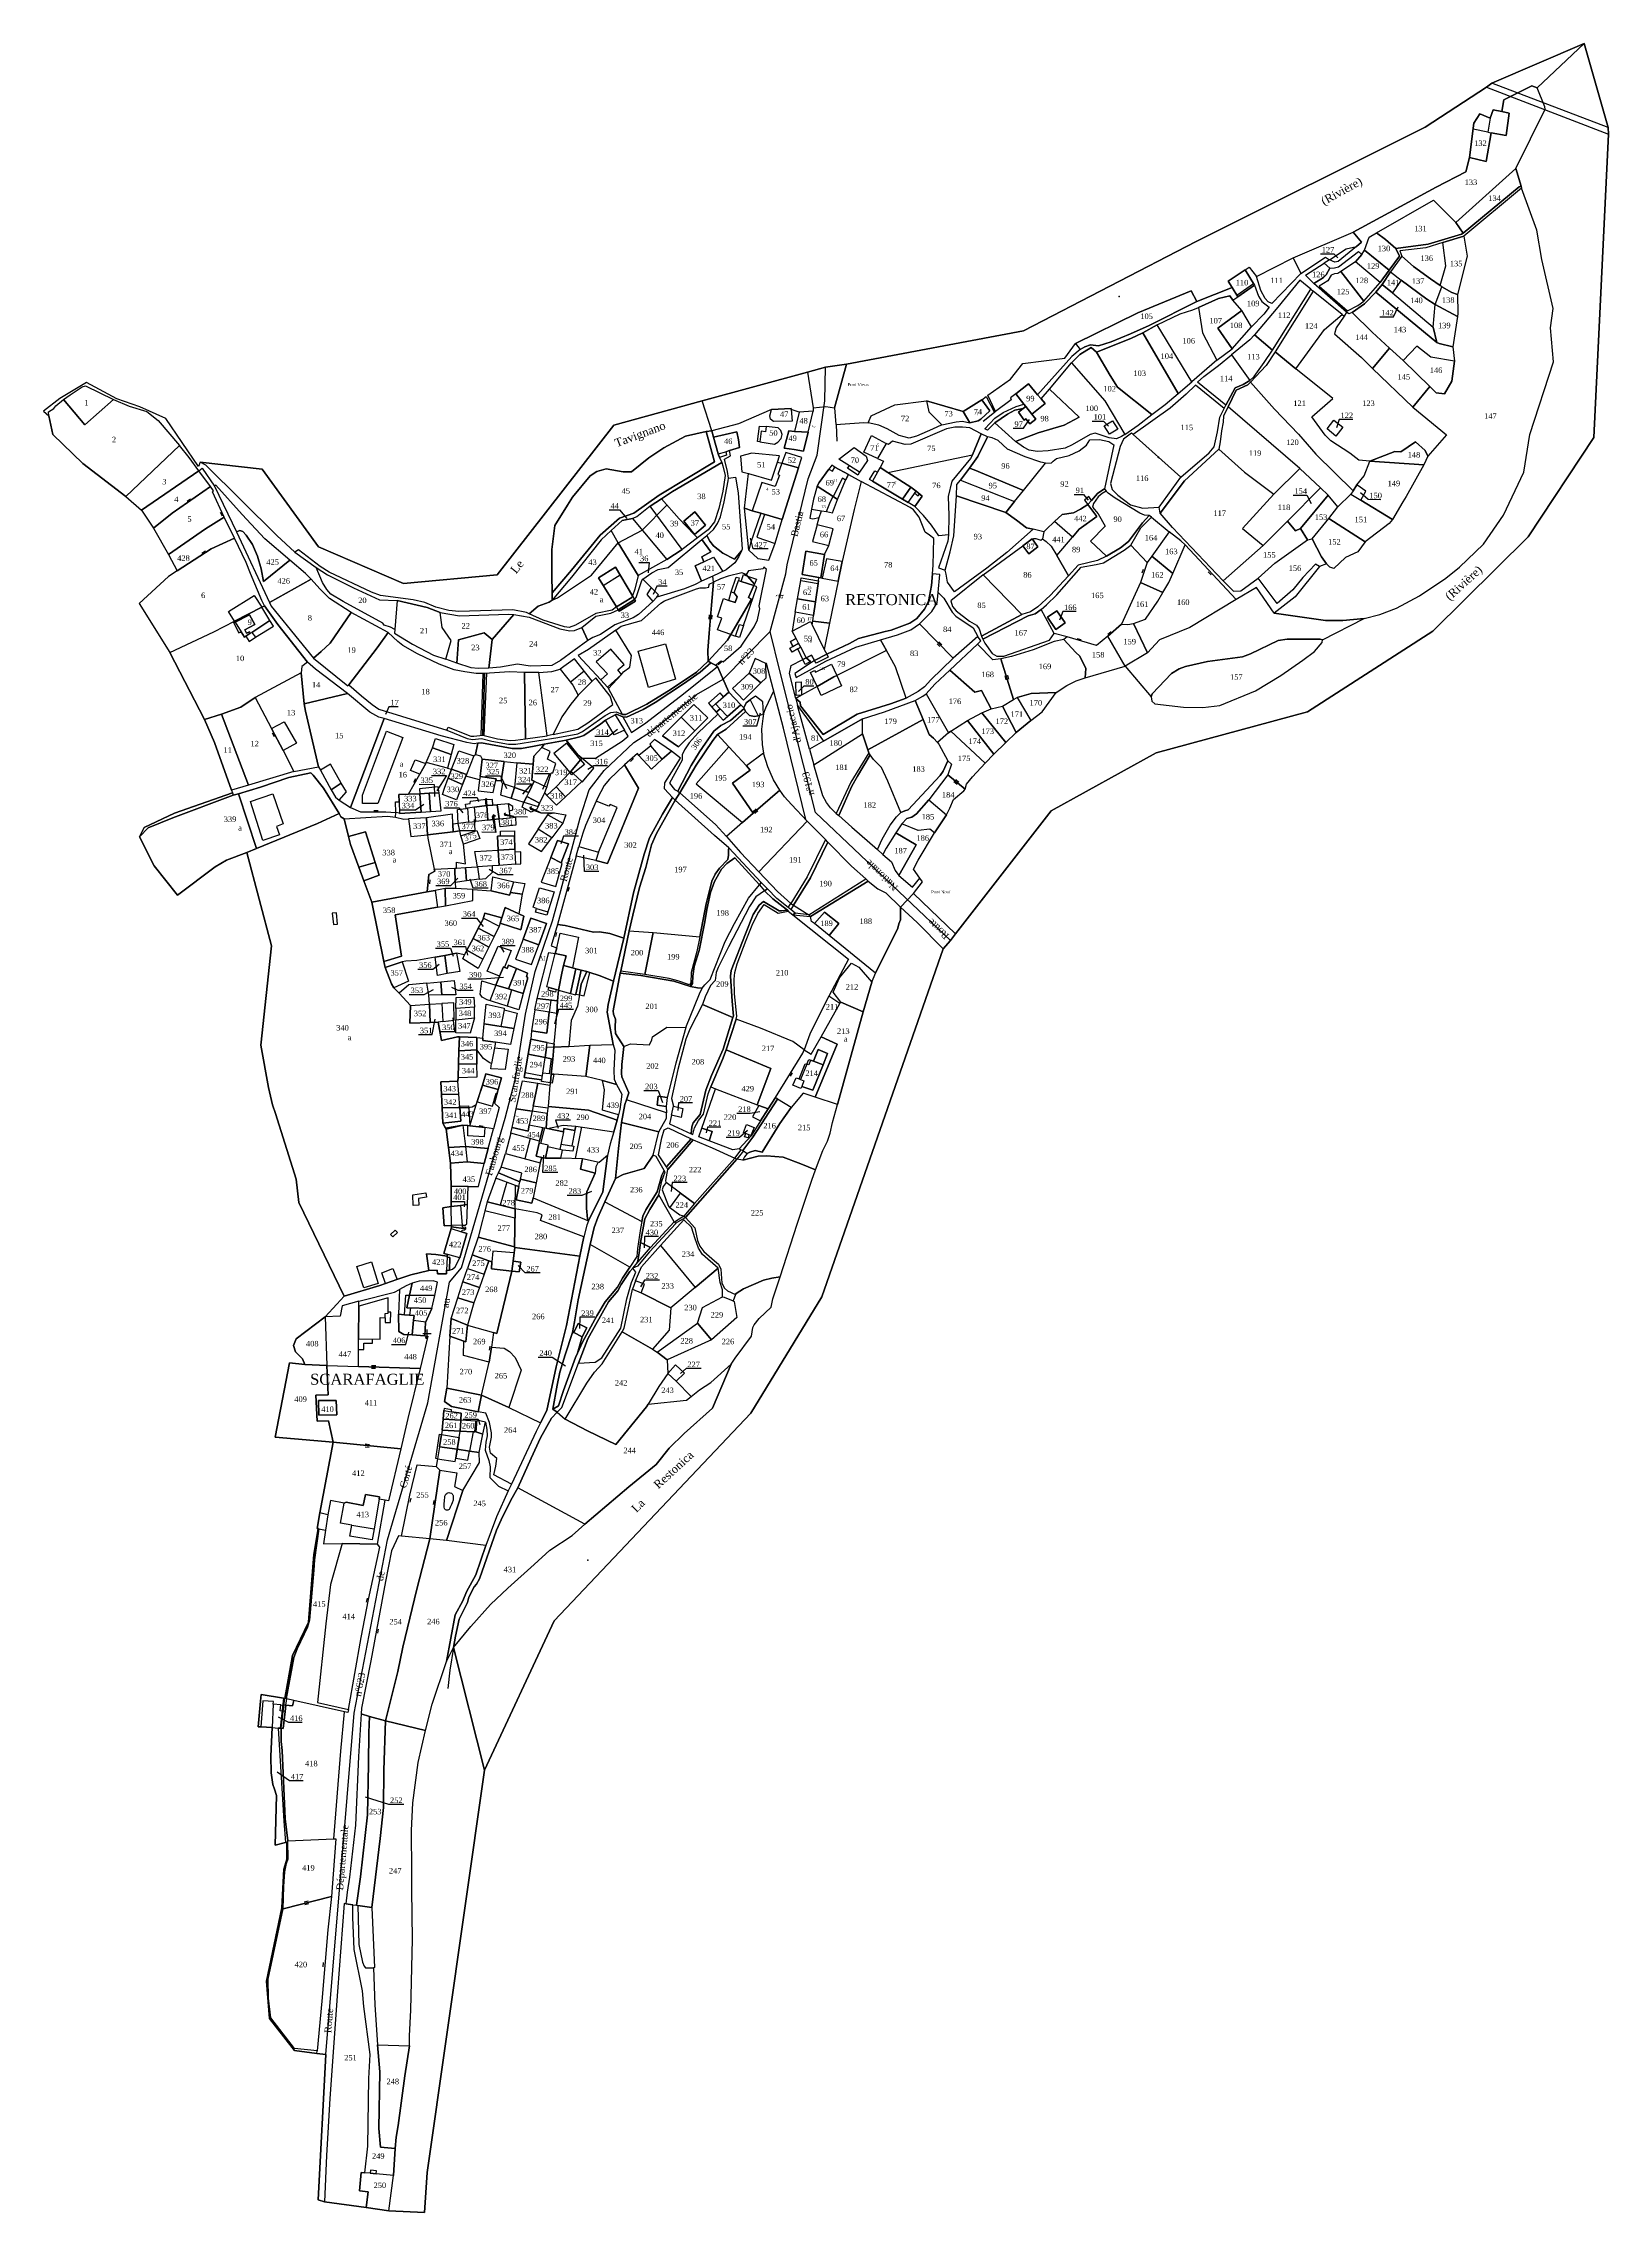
# Model space of a CAD drawing. Extents: x 1207165 to 1207735, y 6152763 to 6153552.
import ezdxf

# ---------------------------------------------------------------- set-up
doc = ezdxf.new("R2010")
doc.units = 0
doc.linetypes.add('CONTINU', pattern=[0])
doc.layers.get('0').update_dxf_attribs({"linetype": 'CONTINU'})
for name, color, linetype in [('1FLECHEFL', 7, 'CONTINU'), ('1LIEUDIT', 7, 'CONTINU'), ('1PARCELLE', 7, 'CONTINU'), ('1SECTION', 7, 'CONTINU'), ('1SUBDFISC', 7, 'CONTINU'), ('1SUBDSECT', 7, 'CONTINU'), ('1TRONFLUV', 7, 'CONTINU'), ('1TROUPARCELLE', 7, 'CONTINU'), ('1ZONCOMM', 7, 'CONTINU'), ('3BATIDUR', 7, 'CONTINU'), ('3BATILEGER', 7, 'CONTINU'), ('3CALVAIRE', 7, 'CONTINU'), ('3CHEMIN', 7, 'CONTINU'), ('3CIME', 7, 'CONTINU'), ('3CLOTMI', 7, 'CONTINU'), ('3ENSIMMO', 7, 'CONTINU'), ('3FISCLINE', 7, 'CONTINUOUS'), ('3FLECHEPAR', 7, 'CONTINU'), ('3LIEUDITTEX', 7, 'CONTINU'), ('3LIMNONPARC', 7, 'CONTINU'), ('3MURMI', 7, 'CONTINU'), ('3MURNONMI', 7, 'CONTINU'), ('3NUMVOIE', 7, 'CONTINU'), ('3PARCELLETEX', 7, 'CONTINU'), ('3PISCINE', 7, 'CONTINUOUS'), ('3PONT', 7, 'CONTINU'), ('3SENTIER', 7, 'CONTINU'), ('3SUBDFISCTEX', 7, 'CONTINU'), ('3TOPOLINE', 7, 'CONTINU'), ('3TRONFLUVTEX', 7, 'CONTINU'), ('3ZONCOMMTEX', 7, 'CONTINU')]:
    doc.layers.add(name, color=color, linetype=linetype)
doc.styles.get("Standard").update_dxf_attribs({"font": 'Times New Roman'})

# ---------------------------------------------------------------- blocks, each defined once
blk = doc.blocks.new('MURNOMI')
blk.add_line((-0.75, 0.5), (0.75, 0.5))
blk = doc.blocks.new('MURMI')
for p, q in [((-0.75, 0.5), (0.75, 0.5)), ((-0.75, -0.5), (0.75, -0.5))]:
    blk.add_line(p, q)
blk = doc.blocks.new('FLECHRU1')
blk.add_point((0, 0))
blk = doc.blocks.new('DETATOPO')
for points in [[(-1.5, 0), (1.5, 0)], [(0, -1.5), (0, 1.5)]]:
    blk.add_lwpolyline(points)
blk = doc.blocks.new('CLOTMI')
at = {"const_width": 0.38}
blk.add_lwpolyline([(-0.19, 0, 1), (0.19, 0, 1)], format="xyb", close=True, dxfattribs=at)

msp = doc.modelspace()

# ---------------------------------------------------------------- linework, layer by layer
at = {"layer": '1LIEUDIT'}
for points in [[(1207404.83, 6153356.37), (1207402.61, 6153361.95), (1207405.76, 6153363.47), (1207404.94, 6153365.24), (1207408.29, 6153367.04), (1207404.98, 6153371.56), (1207406.77, 6153373), (1207409.22, 6153375.2), (1207410.67, 6153377.42), (1207411.77, 6153379.89), (1207413.05, 6153385.27), (1207414.55, 6153392.95), (1207414.63, 6153393.89), (1207414.27, 6153396.35), (1207413.22, 6153400.78), (1207415.42, 6153401.97), (1207415.05, 6153403.94), (1207418.75, 6153405.04), (1207418.27, 6153407.89), (1207417.77, 6153410.8), (1207409.27, 6153408.78), (1207408.57, 6153411.17), (1207405.09, 6153422.02), (1207443.46, 6153432.49), (1207450.02, 6153434.29), (1207457.66, 6153435.36), (1207522.04, 6153447.45), (1207584.96, 6153479.97), (1207668.28, 6153521.64), (1207690.54, 6153536.11), (1207692.52, 6153537.56), (1207726.14, 6153552.09), (1207734.89, 6153521.45), (1207735.05, 6153519.08), (1207729.61, 6153408.69), (1207705.73, 6153372.5), (1207671.05, 6153338.24), (1207625.41, 6153308.83), (1207570.35, 6153294), (1207532.13, 6153272.88), (1207497.33, 6153228.06), (1207495.5, 6153225.64), (1207492.84, 6153222.69), (1207448.62, 6153096.07), (1207422.78, 6153053.73), (1207351.23, 6152978.21), (1207325.93, 6152923.8), (1207314.57, 6152968.42), (1207315.26, 6152972.57), (1207316.59, 6152978.73), (1207319.7, 6152984.87), (1207320.22, 6152986.72), (1207322.07, 6152990.53), (1207322.96, 6152991.55), (1207324.11, 6152993.49), (1207330.24, 6153011.12), (1207331.95, 6153014.94), (1207335.5, 6153022.01), (1207338, 6153026.56), (1207342.82, 6153037.37), (1207346.25, 6153044.75), (1207350.2, 6153051.95), (1207352.31, 6153054.03), (1207350.79, 6153055.17), (1207352.32, 6153063.87), (1207353.33, 6153068.65), (1207355.25, 6153074.91), (1207357.86, 6153083.03), (1207358.67, 6153086.99), (1207359.96, 6153094.91), (1207361.87, 6153103.92), (1207364.28, 6153115.11), (1207365.81, 6153121.27), (1207367.17, 6153124.87), (1207369.7, 6153130.66), (1207373.59, 6153139.14), (1207374.63, 6153150.05), (1207375.76, 6153159.49), (1207376.95, 6153165.97), (1207377.51, 6153167.76), (1207378.42, 6153170.25), (1207375.87, 6153176.09), (1207375.7, 6153177.33), (1207375.83, 6153180.51), (1207376.54, 6153187.14), (1207373.56, 6153191.9), (1207373.4, 6153194.02), (1207373.51, 6153197.06), (1207372.86, 6153198.94), (1207372.73, 6153200.11), (1207375.26, 6153213.85), (1207375.45, 6153214.53), (1207378.5, 6153229.15), (1207379.85, 6153234.94), (1207382.34, 6153244.95), (1207384.54, 6153252.29), (1207386.63, 6153260.46), (1207388.48, 6153264.6), (1207395.33, 6153276.8), (1207396.93, 6153279.44), (1207402.94, 6153289.53), (1207408.96, 6153298.5), (1207410.65, 6153300.69), (1207413.85, 6153302.61), (1207420.88, 6153309.01), (1207420.37, 6153310.05), (1207420.26, 6153310.28), (1207419.18, 6153311.37), (1207414.86, 6153316.09), (1207410.71, 6153325.35), (1207409.93, 6153325.82), (1207408.26, 6153326.66), (1207407.3, 6153327.29), (1207407.15, 6153331.21), (1207407.59, 6153337.55), (1207408.52, 6153347.75), (1207409.27, 6153356.12), (1207408.97, 6153358.19), (1207404.83, 6153356.37)], [(1207234.37, 6153278.52), (1207236.38, 6153279.07), (1207244.29, 6153281.42), (1207254.64, 6153284.95), (1207262.64, 6153286.63), (1207263.53, 6153285.9), (1207267.31, 6153281.09), (1207272.95, 6153271.84), (1207273.62, 6153270.69), (1207274.74, 6153269.9), (1207290.62, 6153270.92), (1207293.5, 6153270.57), (1207293.54, 6153272.3), (1207293.44, 6153276.08), (1207294.77, 6153276.14), (1207294.63, 6153278.83), (1207298.2, 6153278.98), (1207302.39, 6153286.19), (1207304.5, 6153290.07), (1207304.67, 6153290.39), (1207306.97, 6153295.83), (1207313.73, 6153293.34), (1207312.39, 6153288.44), (1207313.83, 6153288.07), (1207316.47, 6153294.73), (1207322.02, 6153292.88), (1207322.54, 6153293.36), (1207323.41, 6153297.49), (1207324.78, 6153297.56), (1207335.9, 6153295.56), (1207339.38, 6153295.54), (1207343.94, 6153296.42), (1207347.62, 6153297.06), (1207355.57, 6153298.54), (1207360.62, 6153299.76), (1207362, 6153300.28), (1207368.21, 6153304.53), (1207369.91, 6153305.81), (1207373.46, 6153307.8), (1207373.88, 6153307.98), (1207376.24, 6153307.03), (1207377.54, 6153306.94), (1207383.59, 6153309.71), (1207387.96, 6153312.29), (1207398.31, 6153319.01), (1207404.38, 6153323.28), (1207408.26, 6153326.66), (1207409.93, 6153325.82), (1207410.71, 6153325.35), (1207414.86, 6153316.09), (1207419.18, 6153311.37), (1207420.26, 6153310.28), (1207420.37, 6153310.05), (1207420.88, 6153309.01), (1207413.85, 6153302.61), (1207410.65, 6153300.69), (1207408.96, 6153298.5), (1207402.94, 6153289.53), (1207396.93, 6153279.44), (1207395.33, 6153276.8), (1207388.48, 6153264.6), (1207386.63, 6153260.46), (1207384.54, 6153252.29), (1207382.34, 6153244.95), (1207379.85, 6153234.94), (1207378.5, 6153229.15), (1207375.45, 6153214.53), (1207375.26, 6153213.85), (1207372.73, 6153200.11), (1207372.86, 6153198.94), (1207373.51, 6153197.06), (1207373.4, 6153194.02), (1207373.56, 6153191.9), (1207376.54, 6153187.14), (1207375.83, 6153180.51), (1207375.7, 6153177.33), (1207375.87, 6153176.09), (1207378.42, 6153170.25), (1207377.51, 6153167.76), (1207376.95, 6153165.97), (1207375.76, 6153159.49), (1207374.63, 6153150.05), (1207373.59, 6153139.14), (1207369.7, 6153130.66), (1207367.17, 6153124.87), (1207365.81, 6153121.27), (1207364.28, 6153115.11), (1207361.87, 6153103.92), (1207359.96, 6153094.91), (1207358.67, 6153086.99), (1207357.86, 6153083.03), (1207355.25, 6153074.91), (1207353.33, 6153068.65), (1207352.32, 6153063.87), (1207350.79, 6153055.17), (1207352.31, 6153054.03), (1207350.2, 6153051.95), (1207346.25, 6153044.75), (1207342.82, 6153037.37), (1207338, 6153026.56), (1207335.5, 6153022.01), (1207331.95, 6153014.94), (1207330.24, 6153011.12), (1207324.11, 6152993.49), (1207322.96, 6152991.55), (1207322.07, 6152990.53), (1207320.22, 6152986.72), (1207319.7, 6152984.87), (1207316.59, 6152978.73), (1207315.26, 6152972.57), (1207314.57, 6152968.42), (1207325.93, 6152923.8), (1207305.06, 6152777.44), (1207304.02, 6152762.84), (1207291.03, 6152763.44), (1207282.81, 6152764.67), (1207267.68, 6152766.8), (1207265.38, 6152767.48), (1207268.16, 6152820.4), (1207264.89, 6152820.73), (1207256.67, 6152821.86), (1207247.59, 6152833.44), (1207246.48, 6152847.1), (1207252.06, 6152873.74), (1207252.77, 6152887.75), (1207253.96, 6152891.45), (1207253.9, 6152897.61), (1207253.4, 6152897.56), (1207249.65, 6152896.57), (1207250.22, 6152914.63), (1207249.39, 6152916.88), (1207248.77, 6152918.55), (1207248.16, 6152922.82), (1207248.13, 6152928.94), (1207248.54, 6152939.29), (1207244.49, 6152939.56), (1207243.47, 6152939.6), (1207244.32, 6152948.89), (1207244.54, 6152951.37), (1207252.67, 6152950.04), (1207253.16, 6152949.91), (1207256.03, 6152965.53), (1207261.78, 6152977.67), (1207263.79, 6153002.25), (1207265.28, 6153011.73), (1207264.91, 6153011.8), (1207265.94, 6153017.41), (1207270.81, 6153043.19), (1207249.68, 6153045.03), (1207254.89, 6153071.99), (1207260.53, 6153071.4), (1207259.6, 6153073.42), (1207257.05, 6153076.04), (1207256.39, 6153078.27), (1207257.36, 6153080.77), (1207267.89, 6153088.77), (1207272.1, 6153093.39), (1207274.79, 6153096.32), (1207258.33, 6153130.36), (1207257.35, 6153138.84), (1207249.74, 6153162.7), (1207248.74, 6153165.86), (1207247.25, 6153172.16), (1207244.4, 6153187.62), (1207248.37, 6153223.75), (1207239.36, 6153257.75), (1207231.98, 6153254.94), (1207227.78, 6153252.47), (1207214.14, 6153242.14), (1207205.6, 6153252.89), (1207200.26, 6153263.44), (1207201.94, 6153266.76), (1207213.01, 6153272), (1207234.09, 6153279.4), (1207234.37, 6153278.52)]]:
    msp.add_lwpolyline(points, close=True, dxfattribs=at)
at = {"layer": '1PARCELLE'}
for points in [[(1207684.4, 6153510.59), (1207683.04, 6153505.36), (1207672.29, 6153499.76), (1207642.03, 6153483.35), (1207645.14, 6153479.8), (1207643.33, 6153478.2), (1207636.59, 6153472.74), (1207635.36, 6153472.46), (1207633.42, 6153473.38), (1207631.52, 6153472.15), (1207633.53, 6153470.36), (1207635.26, 6153470.38), (1207636.75, 6153470.79), (1207643.97, 6153476.31), (1207645.21, 6153475.29), (1207646.14, 6153476.88), (1207647.93, 6153481.59), (1207650.56, 6153483.11), (1207671.35, 6153495.07), (1207679.41, 6153486.98), (1207701.26, 6153506.56), (1207711.94, 6153528.14), (1207711.87, 6153529.01), (1207709.09, 6153535.88), (1207707.14, 6153536.63), (1207696.88, 6153531.51), (1207696.21, 6153527.25), (1207698.88, 6153526.7), (1207697.73, 6153518.62), (1207692.27, 6153519.59), (1207690.5, 6153509.09), (1207684.4, 6153510.59)], [(1207684.4, 6153510.59), (1207690.5, 6153509.09), (1207692.27, 6153519.59), (1207697.73, 6153518.62), (1207698.88, 6153526.7), (1207696.21, 6153527.25), (1207692.96, 6153527.94), (1207691.9, 6153524.9), (1207688.2, 6153526.41), (1207685.97, 6153523.12), (1207684.4, 6153510.59)], [(1207679.41, 6153486.98), (1207701.26, 6153506.56), (1207703.22, 6153500.19), (1207702.49, 6153499.93), (1207682.07, 6153483.02), (1207679.41, 6153486.98)], [(1207669.93, 6153427.29), (1207663.84, 6153419.72), (1207676.08, 6153409.68), (1207669.2, 6153401.86), (1207667.73, 6153398.8), (1207661.4, 6153387.19), (1207660.1, 6153385.34), (1207656.37, 6153378.85), (1207655.17, 6153377.37), (1207646.37, 6153370.76), (1207643.76, 6153367.09), (1207639.26, 6153365.08), (1207635.06, 6153361.09), (1207633.56, 6153361.5), (1207632.4, 6153362.69), (1207629.8, 6153361.72), (1207620.94, 6153350.73), (1207613.34, 6153344.81), (1207631.97, 6153342.13), (1207638.24, 6153342.07), (1207646.05, 6153342.82), (1207651.79, 6153344.27), (1207657.84, 6153346.57), (1207666.18, 6153351.05), (1207675.82, 6153357.54), (1207680.8, 6153361.55), (1207689.45, 6153369.92), (1207696.83, 6153380.49), (1207704.18, 6153396.05), (1207706.36, 6153409.8), (1207714.96, 6153436.26), (1207713.95, 6153448.56), (1207714.89, 6153455.61), (1207710.79, 6153473.48), (1207708.96, 6153484.09), (1207703.39, 6153499.46), (1207682.36, 6153481.92), (1207683.51, 6153474.72), (1207680.02, 6153460.72), (1207680.21, 6153453.81), (1207680.08, 6153452.72), (1207678.35, 6153441.67), (1207678.94, 6153436.51), (1207677.96, 6153429.2), (1207675.35, 6153424.57), (1207672.27, 6153424.98), (1207669.93, 6153427.29)], [(1207650.56, 6153483.11), (1207671.35, 6153495.07), (1207679.41, 6153486.98), (1207682.07, 6153483.02), (1207681.48, 6153482.69), (1207669.39, 6153479.03), (1207657.57, 6153477.46), (1207653.85, 6153480.78), (1207650.56, 6153483.11)], [(1207646.14, 6153476.88), (1207647.93, 6153481.59), (1207650.56, 6153483.11), (1207653.85, 6153480.78), (1207657.57, 6153477.46), (1207658.96, 6153474.69), (1207655.13, 6153469.59), (1207646.14, 6153476.88)], [(1207643.33, 6153478.2), (1207636.59, 6153472.74), (1207635.36, 6153472.46), (1207633.42, 6153473.38), (1207639.48, 6153477.36), (1207643.33, 6153478.2)], [(1207645.21, 6153475.29), (1207646.14, 6153476.88), (1207655.13, 6153469.59), (1207651.83, 6153465.13), (1207642.95, 6153472.65), (1207645.21, 6153475.29)], [(1207674.36, 6153463.55), (1207673.67, 6153463.99), (1207670.24, 6153466.38), (1207664.05, 6153470.97), (1207659.8, 6153474.64), (1207655.68, 6153468.99), (1207659.58, 6153465.88), (1207668.89, 6153458.99), (1207671.86, 6153457.07), (1207674.36, 6153463.55)], [(1207673.67, 6153463.99), (1207675.81, 6153471.2), (1207674.72, 6153479.6), (1207668.48, 6153477.73), (1207659.08, 6153476.58), (1207659.8, 6153474.64), (1207664.05, 6153470.97), (1207670.24, 6153466.38), (1207673.67, 6153463.99)], [(1207682.36, 6153481.92), (1207683.51, 6153474.72), (1207680.02, 6153460.72), (1207677.95, 6153461.5), (1207674.36, 6153463.55), (1207673.67, 6153463.99), (1207675.81, 6153471.2), (1207674.72, 6153479.6), (1207682.36, 6153481.92)], [(1207600.05, 6153459.91), (1207598.01, 6153463.22), (1207596.56, 6153465.59), (1207602.74, 6153469.69), (1207606.16, 6153464.09), (1207600.05, 6153459.91)], [(1207620.22, 6153474.06), (1207623.06, 6153468.33), (1207612.47, 6153457.48), (1207611.08, 6153458.11), (1207610.01, 6153459.29), (1207608.44, 6153462.23), (1207606.87, 6153467.28), (1207620.22, 6153474.06)], [(1207631.52, 6153472.15), (1207633.53, 6153470.36), (1207632.28, 6153467.88), (1207631.29, 6153466.94), (1207627.71, 6153464.76), (1207624.74, 6153467.79), (1207631.52, 6153472.15)], [(1207645.99, 6153458.24), (1207637.56, 6153469.05), (1207636.49, 6153468.4), (1207635.24, 6153468.3), (1207634.01, 6153467.81), (1207632.9, 6153465.67), (1207629.67, 6153463.74), (1207639.96, 6153454.73), (1207643.74, 6153456.67), (1207645.99, 6153458.24)], [(1207651.83, 6153465.13), (1207642.95, 6153472.65), (1207637.56, 6153469.05), (1207645.99, 6153458.24), (1207651.83, 6153465.13)], [(1207656.34, 6153461.33), (1207652.6, 6153464.42), (1207655.68, 6153468.99), (1207659.58, 6153465.88), (1207656.34, 6153461.33)], [(1207567.85, 6153449.48), (1207585.12, 6153458.19), (1207583.08, 6153462.04), (1207563.64, 6153454.06), (1207540.98, 6153442.92), (1207542.69, 6153440.72), (1207544.41, 6153441.7), (1207546.48, 6153442.37), (1207549.39, 6153442.03), (1207554.01, 6153443.55), (1207561.03, 6153446.39), (1207567.85, 6153449.48)], [(1207601.59, 6153454.85), (1207598.31, 6153458.71), (1207597.18, 6153460.19), (1207593.1, 6153459.23), (1207585.79, 6153456.03), (1207587.19, 6153446.73), (1207592.44, 6153436.79), (1207597.97, 6153440.99), (1207592.77, 6153448.49), (1207601.59, 6153454.85)], [(1207600.05, 6153459.91), (1207606.16, 6153464.09), (1207607.56, 6153460.11), (1207608.87, 6153458.12), (1207611.49, 6153456.16), (1207609.6, 6153453.55), (1207605.05, 6153448.98), (1207601.59, 6153454.85), (1207598.31, 6153458.71), (1207600.05, 6153459.91)], [(1207606.11, 6153446.04), (1207612.75, 6153440.5), (1207626.65, 6153462.62), (1207622.7, 6153465.93), (1207614.66, 6153456.12), (1207606.11, 6153446.04)], [(1207621.23, 6153433.71), (1207631.64, 6153447.97), (1207638.05, 6153453.48), (1207627.48, 6153461.97), (1207613.67, 6153439.89), (1207621.23, 6153433.71)], [(1207655.27, 6153441.17), (1207648.99, 6153446.98), (1207641.7, 6153454.18), (1207646.24, 6153457.3), (1207650.36, 6153461.6), (1207672.57, 6153443.23), (1207673.39, 6153442.86), (1207678.35, 6153441.67), (1207678.94, 6153436.51), (1207670.34, 6153437.88), (1207665.26, 6153441.98), (1207660.26, 6153436.76), (1207655.27, 6153441.17)], [(1207672.57, 6153443.23), (1207650.36, 6153461.6), (1207652.6, 6153464.42), (1207656.34, 6153461.33), (1207671.15, 6153448.78), (1207672.57, 6153443.23)], [(1207671.15, 6153448.78), (1207671.86, 6153457.07), (1207668.89, 6153458.99), (1207659.58, 6153465.88), (1207656.34, 6153461.33), (1207671.15, 6153448.78)], [(1207680.02, 6153460.72), (1207680.21, 6153453.81), (1207680.08, 6153452.72), (1207671.86, 6153457.07), (1207674.36, 6153463.55), (1207677.95, 6153461.5), (1207680.02, 6153460.72)], [(1207585.79, 6153456.03), (1207587.19, 6153446.73), (1207592.44, 6153436.79), (1207583.37, 6153428.93), (1207570.71, 6153449.64), (1207579.1, 6153453.66), (1207583.68, 6153455.15), (1207585.79, 6153456.03)], [(1207605.05, 6153448.98), (1207601.59, 6153454.85), (1207592.77, 6153448.49), (1207597.97, 6153440.99), (1207605.05, 6153448.98)], [(1207644.13, 6153400.48), (1207640.79, 6153402.96), (1207633.88, 6153407.49), (1207631.9, 6153409.54), (1207627.05, 6153416.26), (1207634.67, 6153422.84), (1207621.23, 6153433.71), (1207631.64, 6153447.97), (1207638.05, 6153453.48), (1207638.76, 6153452.85), (1207635.86, 6153448.62), (1207635.27, 6153446.47), (1207645.11, 6153437.86), (1207649.05, 6153433.8), (1207663.84, 6153419.72), (1207676.08, 6153409.68), (1207669.2, 6153401.86), (1207668.21, 6153403.99), (1207664.75, 6153407.06), (1207659.45, 6153403.48), (1207657.2, 6153403.62), (1207648.15, 6153400.04), (1207644.13, 6153400.48)], [(1207655.27, 6153441.17), (1207648.99, 6153446.98), (1207641.7, 6153454.18), (1207640.43, 6153453.67), (1207639.68, 6153454.33), (1207638.76, 6153452.85), (1207635.86, 6153448.62), (1207635.27, 6153446.47), (1207645.11, 6153437.86), (1207649.05, 6153433.8), (1207655.27, 6153441.17)], [(1207680.08, 6153452.72), (1207678.35, 6153441.67), (1207673.39, 6153442.86), (1207672.57, 6153443.23), (1207671.15, 6153448.78), (1207671.86, 6153457.07), (1207680.08, 6153452.72)], [(1207578.38, 6153424.69), (1207565.46, 6153446.72), (1207561.18, 6153444.72), (1207548.67, 6153439.74), (1207553.56, 6153431.24), (1207556.31, 6153427.04), (1207568.79, 6153417.02), (1207573.67, 6153420.69), (1207578.38, 6153424.69)], [(1207583.37, 6153428.93), (1207570.71, 6153449.64), (1207565.46, 6153446.72), (1207578.38, 6153424.69), (1207583.37, 6153428.93)], [(1207597.73, 6153438.72), (1207604.46, 6153429.43), (1207606.04, 6153430.95), (1207609.72, 6153435.94), (1207612.75, 6153440.5), (1207606.11, 6153446.04), (1207604.43, 6153444.29), (1207597.73, 6153438.72)], [(1207524.08, 6153404.06), (1207522.03, 6153405.13), (1207519.18, 6153407.27), (1207527.46, 6153410.43), (1207536.91, 6153413.14), (1207542.3, 6153416.11), (1207531.54, 6153426.29), (1207539.59, 6153435.91), (1207551.62, 6153422), (1207558.99, 6153409.78), (1207557.79, 6153409.02), (1207555.97, 6153408.21), (1207553.3, 6153408.57), (1207548.19, 6153410.23), (1207546.39, 6153409.77), (1207539.74, 6153406.02), (1207537.19, 6153404.77), (1207531.1, 6153403.88), (1207527.04, 6153403.66), (1207524.08, 6153404.06)], [(1207539.59, 6153435.91), (1207551.62, 6153422), (1207558.99, 6153409.78), (1207563.79, 6153413.17), (1207568.79, 6153417.02), (1207556.31, 6153427.04), (1207553.56, 6153431.24), (1207548.67, 6153439.74), (1207546.75, 6153441.47), (1207542.52, 6153438.95), (1207539.59, 6153435.91)], [(1207597.73, 6153438.72), (1207604.46, 6153429.43), (1207602.04, 6153427.96), (1207599.07, 6153426.75), (1207595.76, 6153420.4), (1207585.38, 6153428.88), (1207587.65, 6153430.9), (1207593.04, 6153434.95), (1207597.73, 6153438.72)], [(1207621.23, 6153433.71), (1207613.67, 6153439.89), (1207610.39, 6153434.93), (1207604.72, 6153428.77), (1207613.37, 6153419.06), (1207622.13, 6153409.88), (1207628.43, 6153402.66), (1207642.02, 6153389.32), (1207643.38, 6153391.51), (1207646.07, 6153394.79), (1207648.15, 6153400.04), (1207644.13, 6153400.48), (1207640.79, 6153402.96), (1207633.88, 6153407.49), (1207631.9, 6153409.54), (1207627.05, 6153416.26), (1207634.67, 6153422.84), (1207621.23, 6153433.71)], [(1207655.27, 6153441.17), (1207649.05, 6153433.8), (1207663.84, 6153419.72), (1207669.93, 6153427.29), (1207660.26, 6153436.76), (1207655.27, 6153441.17)], [(1207669.93, 6153427.29), (1207672.27, 6153424.98), (1207675.35, 6153424.57), (1207677.96, 6153429.2), (1207678.94, 6153436.51), (1207670.34, 6153437.88), (1207665.26, 6153441.98), (1207660.26, 6153436.76), (1207669.93, 6153427.29)], [(1207172.61, 6153422.49), (1207175.04, 6153424.26), (1207179.44, 6153427.17), (1207180.68, 6153427.49), (1207190.88, 6153422.47), (1207180.42, 6153413.26), (1207172.61, 6153422.49)], [(1207522.92, 6153419.94), (1207525.11, 6153417.18), (1207529.96, 6153421.02), (1207528.51, 6153422.72), (1207527.22, 6153424.25), (1207523.87, 6153428.23), (1207519.26, 6153424.53), (1207522.2, 6153420.83), (1207522.92, 6153419.94)], [(1207579.29, 6153394.23), (1207589.61, 6153403.13), (1207591.47, 6153405.34), (1207592.72, 6153410.8), (1207593.52, 6153416.15), (1207595.06, 6153419.19), (1207584.66, 6153427.74), (1207581.28, 6153424.48), (1207575.41, 6153419.34), (1207561.97, 6153409.75), (1207579.29, 6153394.23)], [(1207642.02, 6153389.32), (1207641.26, 6153388.11), (1207636.43, 6153383.49), (1207633, 6153387.67), (1207630.19, 6153390.34), (1207622.64, 6153397.39), (1207596.6, 6153419.88), (1207599.51, 6153425.97), (1207603.67, 6153427.88), (1207604.72, 6153428.77), (1207613.37, 6153419.06), (1207622.13, 6153409.88), (1207628.43, 6153402.66), (1207642.02, 6153389.32)], [(1207172.61, 6153422.49), (1207180.42, 6153413.26), (1207190.88, 6153422.47), (1207196.58, 6153420.04), (1207202.93, 6153418.21), (1207207.14, 6153414.89), (1207214.82, 6153405.84), (1207195.29, 6153387.17), (1207179.69, 6153399.25), (1207168.74, 6153409.76), (1207167.29, 6153416.55), (1207167.12, 6153418.01), (1207169.13, 6153419.28), (1207169.85, 6153420.17), (1207172.61, 6153422.49)], [(1207437.49, 6153419.25), (1207437.5, 6153418.93), (1207437.85, 6153414.62), (1207431.02, 6153414.49), (1207429.93, 6153415.4), (1207429.69, 6153416.6), (1207430.34, 6153418.93), (1207437.49, 6153419.25)], [(1207486.81, 6153422), (1207487.56, 6153418.08), (1207492.3, 6153413.25), (1207488.93, 6153411.67), (1207483.1, 6153409.19), (1207480.45, 6153408.4), (1207476.84, 6153409.48), (1207472.41, 6153411.88), (1207469.46, 6153413.17), (1207465.54, 6153414.08), (1207466.62, 6153416.56), (1207475.27, 6153420.58), (1207486.81, 6153422)], [(1207502.5, 6153414.03), (1207500.1, 6153418.16), (1207486.81, 6153422), (1207487.56, 6153418.08), (1207492.3, 6153413.25), (1207497.57, 6153414.43), (1207499.8, 6153414.6), (1207502.5, 6153414.03)], [(1207502.5, 6153414.03), (1207500.1, 6153418.16), (1207506.84, 6153422.4), (1207509.85, 6153418.45), (1207506.54, 6153415.37), (1207505.57, 6153414.74), (1207502.5, 6153414.03)], [(1207525.11, 6153417.18), (1207529.96, 6153421.02), (1207528.51, 6153422.72), (1207531.54, 6153426.29), (1207542.3, 6153416.11), (1207536.91, 6153413.14), (1207527.46, 6153410.43), (1207519.18, 6153407.27), (1207511.67, 6153414), (1207516.24, 6153417.23), (1207518.94, 6153418.6), (1207521.96, 6153419.21), (1207520.23, 6153417.92), (1207522.32, 6153414.99), (1207522.95, 6153415.47), (1207524.37, 6153413.64), (1207526.56, 6153415.36), (1207525.11, 6153417.18)], [(1207522.92, 6153419.94), (1207525.11, 6153417.18), (1207526.56, 6153415.36), (1207524.37, 6153413.64), (1207522.95, 6153415.47), (1207522.32, 6153414.99), (1207520.23, 6153417.92), (1207521.96, 6153419.21), (1207522.92, 6153419.94)], [(1207622.64, 6153397.39), (1207596.6, 6153419.88), (1207594.87, 6153416.55), (1207594.78, 6153414.26), (1207594.11, 6153411.1), (1207593.68, 6153407.13), (1207593.13, 6153404.51), (1207602.46, 6153396.11), (1207613.19, 6153388.07), (1207622.64, 6153397.39)], [(1207426.53, 6153410.96), (1207426.1, 6153407.15), (1207431.41, 6153406.32), (1207432.63, 6153406.96), (1207433.86, 6153408.37), (1207434.26, 6153409.82), (1207433.73, 6153411.22), (1207432.77, 6153412.27), (1207428.41, 6153412.64), (1207428.21, 6153410.78), (1207426.53, 6153410.96)], [(1207438.75, 6153410.93), (1207441.21, 6153410.76), (1207443.65, 6153410.6), (1207445.48, 6153418.33), (1207440.38, 6153417.94), (1207438.75, 6153410.93)], [(1207472.66, 6153395.94), (1207503.54, 6153402.44), (1207506.64, 6153410.05), (1207502.59, 6153412.18), (1207499.83, 6153412.5), (1207497.08, 6153412.41), (1207494.07, 6153411.84), (1207481.06, 6153406.28), (1207479.04, 6153406.18), (1207474.44, 6153407.42), (1207472.88, 6153406.12), (1207472.07, 6153406.51), (1207468.89, 6153401.1), (1207471.09, 6153400.09), (1207469.84, 6153397.72), (1207472.66, 6153395.94)], [(1207553.37, 6153409.87), (1207551.38, 6153412.94), (1207554.43, 6153414.78), (1207556.45, 6153411.76), (1207553.37, 6153409.87)], [(1207635.7, 6153409.18), (1207632.56, 6153411.89), (1207635, 6153414.96), (1207638.24, 6153412.49), (1207635.7, 6153409.18)], [(1207221.86, 6153396.6), (1207218.43, 6153401.45), (1207214.82, 6153405.84), (1207195.29, 6153387.17), (1207201.03, 6153382.3), (1207221.86, 6153396.6)], [(1207294.12, 6153349.37), (1207304.95, 6153346.84), (1207309.72, 6153344.97), (1207316.78, 6153343.86), (1207334.46, 6153344.43), (1207336.55, 6153344.27), (1207342.15, 6153343.27), (1207353.31, 6153339.06), (1207356.97, 6153338.35), (1207358.65, 6153338.46), (1207361.36, 6153339.55), (1207366.45, 6153343.68), (1207371.82, 6153344.75), (1207374.55, 6153345.98), (1207374.84, 6153345.51), (1207380.82, 6153349.2), (1207380.52, 6153349.71), (1207381.07, 6153350.47), (1207383.16, 6153356.68), (1207383.53, 6153357.11), (1207386.75, 6153359.48), (1207389.13, 6153360.68), (1207392.77, 6153361.4), (1207404.98, 6153371.56), (1207406.77, 6153373), (1207409.22, 6153375.2), (1207410.67, 6153377.42), (1207411.77, 6153379.89), (1207413.05, 6153385.27), (1207414.55, 6153392.95), (1207414.63, 6153393.89), (1207414.27, 6153396.35), (1207413.22, 6153400.78), (1207415.42, 6153401.97), (1207415.05, 6153403.94), (1207413.72, 6153403.54), (1207414.01, 6153402.27), (1207411.44, 6153401.47), (1207412.29, 6153399.64), (1207412.67, 6153398.38), (1207413.47, 6153394.87), (1207412.64, 6153389.14), (1207411.16, 6153382.9), (1207409.57, 6153377.96), (1207407.32, 6153375.09), (1207403.42, 6153372.22), (1207397.79, 6153367.92), (1207392.29, 6153364.3), (1207381.79, 6153358.43), (1207380.64, 6153353.5), (1207379.72, 6153351.07), (1207379.49, 6153350.46), (1207373.89, 6153347.04), (1207372.29, 6153345.86), (1207366.35, 6153344.68), (1207359.02, 6153340.38), (1207356.67, 6153339.55), (1207354.95, 6153339.75), (1207347.24, 6153342.21), (1207342.15, 6153344.57), (1207341.18, 6153344.97), (1207336.21, 6153346.02), (1207316.47, 6153345.39), (1207312.91, 6153345.73), (1207308.2, 6153346.95), (1207304.12, 6153348.68), (1207299.95, 6153349.69), (1207288.02, 6153351.17), (1207284.68, 6153352.42), (1207269.33, 6153359.68), (1207266.05, 6153361.78), (1207258.19, 6153367.82), (1207256.85, 6153367.02), (1207264.61, 6153361.39), (1207268.67, 6153358.68), (1207278.13, 6153354.03), (1207287.61, 6153349.63), (1207294.12, 6153349.37)], [(1207406.52, 6153410.83), (1207409.53, 6153399.89), (1207389.45, 6153387.69), (1207380.18, 6153381.18), (1207374.97, 6153379.38), (1207367.98, 6153373.21), (1207357.49, 6153360.4), (1207350.49, 6153352.16), (1207350.34, 6153358.63), (1207350.42, 6153367.98), (1207351.45, 6153376.68), (1207356.04, 6153384.09), (1207357.91, 6153386.98), (1207364.28, 6153394.8), (1207366.74, 6153396.37), (1207370.1, 6153397.32), (1207376.36, 6153396.25), (1207379.41, 6153396.15), (1207385.67, 6153401.27), (1207391.17, 6153404.94), (1207399.02, 6153409.14), (1207406.52, 6153410.83)], [(1207411.44, 6153401.47), (1207412.29, 6153399.64), (1207394.3, 6153389.01), (1207390.28, 6153386.41), (1207386.14, 6153383.66), (1207381.34, 6153379.82), (1207379.77, 6153379.18), (1207375.96, 6153378.47), (1207371.99, 6153374.84), (1207368.36, 6153371.48), (1207357.48, 6153357.92), (1207350.45, 6153349.46), (1207350.49, 6153352.16), (1207357.49, 6153360.4), (1207367.98, 6153373.21), (1207374.97, 6153379.38), (1207380.18, 6153381.18), (1207389.45, 6153387.69), (1207409.53, 6153399.89), (1207406.52, 6153410.83), (1207408.57, 6153411.17), (1207409.27, 6153408.78), (1207410.96, 6153402.72), (1207411.44, 6153401.47)], [(1207415.05, 6153403.94), (1207413.72, 6153403.54), (1207414.01, 6153402.27), (1207411.44, 6153401.47), (1207410.96, 6153402.72), (1207409.27, 6153408.78), (1207417.77, 6153410.8), (1207418.27, 6153407.89), (1207418.75, 6153405.04), (1207415.05, 6153403.94)], [(1207438.75, 6153410.93), (1207441.21, 6153410.76), (1207443.65, 6153410.6), (1207442.03, 6153403.78), (1207438.55, 6153404.32), (1207435, 6153404.85), (1207436.69, 6153411.07), (1207438.75, 6153410.93)], [(1207458.71, 6153398.38), (1207454.88, 6153400.8), (1207460.42, 6153405), (1207464.79, 6153401.95), (1207465.34, 6153400.32), (1207462.41, 6153396.03), (1207461.72, 6153395.01), (1207458.06, 6153397.5), (1207458.71, 6153398.38)], [(1207472.07, 6153406.51), (1207468.89, 6153401.1), (1207463.98, 6153403.37), (1207466.74, 6153409.45), (1207472.07, 6153406.51)], [(1207522.12, 6153389.38), (1207530.12, 6153399.33), (1207528.37, 6153399.73), (1207522.67, 6153401.72), (1207516.19, 6153404.44), (1207512.85, 6153407.59), (1207510.62, 6153408.6), (1207509, 6153408.97), (1207505.48, 6153401.76), (1207502.38, 6153397.49), (1207504.1, 6153396.93), (1207522.12, 6153389.38)], [(1207522.12, 6153389.38), (1207530.12, 6153399.33), (1207532.24, 6153399.43), (1207532.85, 6153400.1), (1207534.11, 6153401.03), (1207538.65, 6153402.18), (1207542.28, 6153403.83), (1207545.02, 6153405.91), (1207546.16, 6153407.85), (1207549.69, 6153408.01), (1207553.13, 6153407.27), (1207554.94, 6153406.07), (1207551.55, 6153389.99), (1207550.62, 6153389.39), (1207548.99, 6153388.38), (1207546.82, 6153385.75), (1207545.84, 6153387.27), (1207544.26, 6153385.92), (1207545.51, 6153384.33), (1207542.82, 6153382.61), (1207540.31, 6153381.28), (1207536.09, 6153380.62), (1207533.4, 6153378.11), (1207530.27, 6153375.28), (1207529.41, 6153374.35), (1207525.64, 6153375.31), (1207523.17, 6153375.86), (1207519.55, 6153378.64), (1207515.6, 6153381.38), (1207518.82, 6153385.38), (1207522.12, 6153389.38)], [(1207579.29, 6153394.23), (1207561.97, 6153409.75), (1207561.39, 6153410.33), (1207558.5, 6153408.08), (1207557.25, 6153405.37), (1207553.72, 6153391.95), (1207554.29, 6153389.82), (1207556.36, 6153387.71), (1207561.01, 6153384.17), (1207565.55, 6153382.93), (1207571.4, 6153383.29), (1207579.29, 6153394.23)], [(1207613.19, 6153388.07), (1207601.75, 6153375.64), (1207609.27, 6153369.36), (1207594.69, 6153356.5), (1207576.24, 6153375.89), (1207571.81, 6153381.19), (1207580.72, 6153392.89), (1207593.13, 6153404.51), (1207602.46, 6153396.11), (1207613.19, 6153388.07)], [(1207669.2, 6153401.86), (1207667.73, 6153398.8), (1207648.15, 6153400.04), (1207657.2, 6153403.62), (1207659.45, 6153403.48), (1207664.75, 6153407.06), (1207668.21, 6153403.99), (1207669.2, 6153401.86)], [(1207226.15, 6153390.85), (1207221.86, 6153396.6), (1207201.03, 6153382.3), (1207205.42, 6153375.66), (1207212.2, 6153381.16), (1207226.15, 6153390.85)], [(1207373.46, 6153307.8), (1207369.91, 6153305.81), (1207368.21, 6153304.53), (1207362, 6153300.28), (1207360.62, 6153299.76), (1207355.57, 6153298.54), (1207347.62, 6153297.06), (1207343.94, 6153296.42), (1207339.38, 6153295.54), (1207335.9, 6153295.56), (1207324.78, 6153297.56), (1207323.41, 6153297.49), (1207322.11, 6153297.3), (1207319.49, 6153297.72), (1207310.13, 6153300.21), (1207289.31, 6153306.4), (1207287.4, 6153306.94), (1207284.11, 6153308.71), (1207276, 6153315.59), (1207264.33, 6153324.4), (1207261.46, 6153326.92), (1207250.65, 6153340.67), (1207245.85, 6153347.46), (1207244.78, 6153349.39), (1207240.65, 6153359.2), (1207239.1, 6153363.22), (1207234.86, 6153372.03), (1207231.15, 6153379.72), (1207226.82, 6153388.93), (1207227.22, 6153389.28), (1207226.15, 6153390.85), (1207221.86, 6153396.6), (1207223.05, 6153397.58), (1207227.59, 6153391.04), (1207235.65, 6153374.37), (1207247.61, 6153348.7), (1207248.26, 6153347.31), (1207258.25, 6153335.01), (1207263.63, 6153328.37), (1207276.08, 6153318.36), (1207276.43, 6153318.76), (1207281.09, 6153314.7), (1207285.01, 6153311.53), (1207287.38, 6153309.91), (1207312.18, 6153302.26), (1207319.62, 6153299.15), (1207321.52, 6153298.84), (1207324.75, 6153299.2), (1207328.59, 6153298.21), (1207334.63, 6153297.07), (1207337.27, 6153297.15), (1207352.59, 6153299.5), (1207359.81, 6153300.91), (1207361.59, 6153301.67), (1207369.8, 6153307.59), (1207371.84, 6153308.63), (1207373.74, 6153308.91), (1207376.05, 6153307.88), (1207377.36, 6153307.92), (1207384.92, 6153311.68), (1207393.77, 6153317.07), (1207402.99, 6153323.31), (1207407.3, 6153327.29), (1207408.26, 6153326.66), (1207404.38, 6153323.28), (1207398.31, 6153319.01), (1207387.96, 6153312.29), (1207383.59, 6153309.71), (1207377.54, 6153306.94), (1207376.24, 6153307.03), (1207373.88, 6153307.98), (1207373.46, 6153307.8)], [(1207402.22, 6153373.41), (1207396.75, 6153379.15), (1207390.28, 6153386.41), (1207394.3, 6153389.01), (1207412.29, 6153399.64), (1207412.67, 6153398.38), (1207413.47, 6153394.87), (1207412.64, 6153389.14), (1207411.16, 6153382.9), (1207409.57, 6153377.96), (1207407.32, 6153375.09), (1207403.42, 6153372.22), (1207402.22, 6153373.41)], [(1207421.94, 6153395.6), (1207430.33, 6153393.22), (1207432.54, 6153399.77), (1207433.28, 6153401.97), (1207423.19, 6153402.97), (1207419.05, 6153401.88), (1207419.58, 6153396.24), (1207421.94, 6153395.6)], [(1207420.5, 6153382.93), (1207421.94, 6153395.6), (1207430.33, 6153393.22), (1207432.54, 6153399.77), (1207434.14, 6153399.33), (1207440.14, 6153397.62), (1207434.22, 6153378.82), (1207426.47, 6153381.12), (1207423.36, 6153382.04), (1207420.5, 6153382.93)], [(1207434.14, 6153399.33), (1207440.14, 6153397.62), (1207441.33, 6153401.38), (1207435.55, 6153403.29), (1207434.14, 6153399.33)], [(1207454.4, 6153386.19), (1207457.32, 6153393.2), (1207458.34, 6153395.21), (1207453.44, 6153397.95), (1207452.28, 6153398.57), (1207451.2, 6153397.14), (1207447.7, 6153392.34), (1207446.96, 6153391.02), (1207452.76, 6153387.26), (1207454.4, 6153386.19)], [(1207472.66, 6153395.94), (1207481.06, 6153390.68), (1207482.94, 6153389.16), (1207485.16, 6153387.37), (1207482.55, 6153383.63), (1207480.09, 6153385.03), (1207478.08, 6153386.23), (1207467.08, 6153392.76), (1207466.04, 6153393.4), (1207467.9, 6153396.62), (1207468.94, 6153396.1), (1207469.84, 6153397.72), (1207472.66, 6153395.94)], [(1207472.66, 6153395.94), (1207503.54, 6153402.44), (1207502.76, 6153401.01), (1207495.93, 6153392.77), (1207494.63, 6153387.22), (1207494.87, 6153380.28), (1207494.82, 6153373.32), (1207491.19, 6153372.88), (1207488.59, 6153376.85), (1207485.63, 6153380.35), (1207482.55, 6153383.63), (1207485.16, 6153387.37), (1207482.94, 6153389.16), (1207481.06, 6153390.68), (1207472.66, 6153395.94)], [(1207522.12, 6153389.38), (1207504.1, 6153396.93), (1207502.38, 6153397.49), (1207499.14, 6153393.22), (1207518.82, 6153385.38), (1207522.12, 6153389.38)], [(1207630.19, 6153390.34), (1207622.64, 6153397.39), (1207613.19, 6153388.07), (1207601.75, 6153375.64), (1207609.27, 6153369.36), (1207618.17, 6153378.21), (1207630.19, 6153390.34)], [(1207667.73, 6153398.8), (1207661.4, 6153387.19), (1207660.1, 6153385.34), (1207656.37, 6153378.85), (1207644.8, 6153385.94), (1207646.73, 6153389.18), (1207643.38, 6153391.51), (1207646.07, 6153394.79), (1207648.15, 6153400.04), (1207667.73, 6153398.8)], [(1207231.15, 6153379.72), (1207226.82, 6153388.93), (1207227.22, 6153389.28), (1207226.15, 6153390.85), (1207212.2, 6153381.16), (1207205.42, 6153375.66), (1207210.83, 6153366.11), (1207224.34, 6153375.45), (1207231.15, 6153379.72)], [(1207227.59, 6153391.04), (1207235.65, 6153374.37), (1207236.84, 6153374.82), (1207237.91, 6153374.51), (1207239.17, 6153373.22), (1207241.39, 6153369.79), (1207243.26, 6153365.58), (1207244.57, 6153360.89), (1207245.48, 6153356.28), (1207254.97, 6153364.05), (1207245.95, 6153371.86), (1207237.7, 6153380.7), (1207228.11, 6153391.31), (1207227.59, 6153391.04)], [(1207406.77, 6153373), (1207409.22, 6153375.2), (1207410.67, 6153377.42), (1207411.77, 6153379.89), (1207413.05, 6153385.27), (1207414.55, 6153392.95), (1207414.63, 6153393.89), (1207417.29, 6153394.23), (1207418.19, 6153388.61), (1207419.65, 6153368.06), (1207419.36, 6153367.42), (1207416.84, 6153364.4), (1207412.63, 6153366.62), (1207409.27, 6153369.34), (1207407.93, 6153370.95), (1207406.77, 6153373)], [(1207447.71, 6153379.6), (1207448.56, 6153382.07), (1207450.31, 6153381.78), (1207452.5, 6153381.31), (1207454.4, 6153386.19), (1207452.76, 6153387.26), (1207446.96, 6153391.02), (1207445.65, 6153386.25), (1207444.93, 6153382.65), (1207444.28, 6153379.37), (1207445.37, 6153379.15), (1207447.71, 6153379.6)], [(1207462.95, 6153392.66), (1207460.42, 6153382.48), (1207456.12, 6153363.52), (1207450.32, 6153364.56), (1207448.8, 6153357.52), (1207448.24, 6153357.58), (1207449.66, 6153366.13), (1207451.19, 6153369.43), (1207452.8, 6153375.49), (1207446.92, 6153376.92), (1207447.71, 6153379.6), (1207448.56, 6153382.07), (1207450.31, 6153381.78), (1207452.5, 6153381.31), (1207454.4, 6153386.19), (1207457.32, 6153393.2), (1207458.34, 6153395.21), (1207462.95, 6153392.66)], [(1207454.62, 6153356.43), (1207451.49, 6153341.19), (1207449.54, 6153331.62), (1207450.44, 6153329.81), (1207458.68, 6153333.74), (1207461.99, 6153335.55), (1207471.72, 6153338.17), (1207473.92, 6153338.58), (1207480.74, 6153341.1), (1207483.28, 6153342.81), (1207486, 6153346.23), (1207487.46, 6153348.97), (1207488.53, 6153354.8), (1207488.96, 6153359.15), (1207489.13, 6153362.21), (1207489.45, 6153371.9), (1207487.84, 6153373.16), (1207486.31, 6153374.24), (1207484.04, 6153379.73), (1207482.05, 6153382.37), (1207480.86, 6153383.21), (1207462.95, 6153392.66), (1207460.42, 6153382.48), (1207456.12, 6153363.52), (1207454.62, 6153356.43)], [(1207518.82, 6153385.38), (1207515.6, 6153381.38), (1207497.64, 6153387.43), (1207497.8, 6153391.55), (1207499.14, 6153393.22), (1207518.82, 6153385.38)], [(1207552.11, 6153389.2), (1207550.72, 6153388.38), (1207549.3, 6153387.11), (1207547.54, 6153384.68), (1207547.16, 6153383.37), (1207549.2, 6153380.95), (1207551.81, 6153376.47), (1207546.49, 6153370.92), (1207552.29, 6153365.46), (1207549, 6153363.9), (1207541.97, 6153362.19), (1207538.43, 6153358.37), (1207534.18, 6153365.8), (1207539.88, 6153372.43), (1207542.35, 6153375.31), (1207548.79, 6153379.97), (1207545.51, 6153384.33), (1207546.82, 6153385.75), (1207548.99, 6153388.38), (1207550.62, 6153389.39), (1207551.55, 6153389.99), (1207552.11, 6153389.2)], [(1207552.11, 6153389.2), (1207550.72, 6153388.38), (1207549.3, 6153387.11), (1207547.54, 6153384.68), (1207547.16, 6153383.37), (1207549.2, 6153380.95), (1207551.81, 6153376.47), (1207546.49, 6153370.92), (1207552.29, 6153365.46), (1207557.39, 6153368.53), (1207560.3, 6153370.9), (1207565.32, 6153377.68), (1207567.82, 6153380.34), (1207566.09, 6153380.44), (1207564.4, 6153381.17), (1207555.46, 6153386.68), (1207552.84, 6153388.44), (1207552.11, 6153389.2)], [(1207633, 6153387.67), (1207630.19, 6153390.34), (1207618.17, 6153378.21), (1207621.12, 6153374.73), (1207622.92, 6153375.6), (1207633, 6153387.67)], [(1207636.43, 6153383.49), (1207633, 6153387.67), (1207622.92, 6153375.6), (1207625.45, 6153371.52), (1207627.14, 6153371.83), (1207633.24, 6153379.27), (1207636.43, 6153383.49)], [(1207656.37, 6153378.85), (1207655.17, 6153377.37), (1207646.37, 6153370.76), (1207633.24, 6153379.27), (1207636.43, 6153383.49), (1207641.26, 6153388.11), (1207644.8, 6153385.94), (1207656.37, 6153378.85)], [(1207644.8, 6153385.94), (1207646.73, 6153389.18), (1207643.38, 6153391.51), (1207642.02, 6153389.32), (1207641.26, 6153388.11), (1207644.8, 6153385.94)], [(1207392.29, 6153364.3), (1207397.79, 6153367.92), (1207386.14, 6153383.66), (1207381.34, 6153379.82), (1207379.77, 6153379.18), (1207392.29, 6153364.3)], [(1207403.42, 6153372.22), (1207397.79, 6153367.92), (1207386.14, 6153383.66), (1207390.28, 6153386.41), (1207396.75, 6153379.15), (1207402.22, 6153373.41), (1207403.42, 6153372.22)], [(1207406.36, 6153376.76), (1207402.27, 6153373.46), (1207398.37, 6153378.22), (1207402.48, 6153381.59), (1207406.36, 6153376.76)], [(1207420.5, 6153382.93), (1207423.36, 6153382.04), (1207426.47, 6153381.12), (1207422.64, 6153370.21), (1207422.11, 6153367.67), (1207420.5, 6153382.93)], [(1207434.22, 6153378.82), (1207426.47, 6153381.12), (1207422.64, 6153370.21), (1207422.11, 6153367.67), (1207425.32, 6153364.63), (1207429.39, 6153364.01), (1207431.69, 6153370.24), (1207434.22, 6153378.82)], [(1207515.6, 6153381.38), (1207519.55, 6153378.64), (1207523.17, 6153375.86), (1207525.64, 6153375.31), (1207516.02, 6153366.84), (1207508.67, 6153361.17), (1207496.98, 6153352.51), (1207494.38, 6153356.03), (1207493.93, 6153358.94), (1207493.53, 6153360.39), (1207495.42, 6153367.09), (1207496.72, 6153372.95), (1207497.64, 6153387.43), (1207515.6, 6153381.38)], [(1207539.88, 6153372.43), (1207533.4, 6153378.11), (1207536.09, 6153380.62), (1207540.31, 6153381.28), (1207542.82, 6153382.61), (1207545.51, 6153384.33), (1207548.79, 6153379.97), (1207542.35, 6153375.31), (1207539.88, 6153372.43)], [(1207545.51, 6153384.33), (1207546.82, 6153385.75), (1207545.84, 6153387.27), (1207544.26, 6153385.92), (1207545.51, 6153384.33)], [(1207245.85, 6153347.46), (1207244.78, 6153349.39), (1207240.65, 6153359.2), (1207239.1, 6153363.22), (1207234.86, 6153372.03), (1207226.32, 6153368.23), (1207214.06, 6153360.22), (1207210.88, 6153358.18), (1207200.14, 6153348.25), (1207211.39, 6153330.51), (1207227.32, 6153338.02), (1207234.86, 6153341.86), (1207244.77, 6153346.91), (1207245.85, 6153347.46)], [(1207234.86, 6153372.03), (1207231.15, 6153379.72), (1207224.34, 6153375.45), (1207210.83, 6153366.11), (1207214.06, 6153360.22), (1207226.32, 6153368.23), (1207234.86, 6153372.03)], [(1207235.65, 6153374.37), (1207247.61, 6153348.7), (1207262.77, 6153357.2), (1207260.7, 6153359.16), (1207254.97, 6153364.05), (1207245.48, 6153356.28), (1207244.57, 6153360.89), (1207243.26, 6153365.58), (1207241.39, 6153369.79), (1207239.17, 6153373.22), (1207237.91, 6153374.51), (1207236.84, 6153374.82), (1207235.65, 6153374.37)], [(1207350.45, 6153349.46), (1207352.47, 6153350.41), (1207364.82, 6153358.61), (1207374.57, 6153370.34), (1207371.99, 6153374.84), (1207368.36, 6153371.48), (1207357.48, 6153357.92), (1207350.45, 6153349.46)], [(1207392.29, 6153364.3), (1207381.79, 6153358.43), (1207374.57, 6153370.34), (1207371.99, 6153374.84), (1207375.96, 6153378.47), (1207379.77, 6153379.18), (1207392.29, 6153364.3)], [(1207404.98, 6153371.56), (1207406.77, 6153373), (1207407.93, 6153370.95), (1207409.27, 6153369.34), (1207412.63, 6153366.62), (1207416.84, 6153364.4), (1207419.36, 6153367.42), (1207418.43, 6153365.38), (1207417.04, 6153363.06), (1207413.83, 6153360.49), (1207408.97, 6153358.19), (1207404.83, 6153356.37), (1207402.61, 6153361.95), (1207405.76, 6153363.47), (1207404.94, 6153365.24), (1207408.29, 6153367.04), (1207404.98, 6153371.56)], [(1207451.19, 6153369.43), (1207452.8, 6153375.49), (1207446.92, 6153376.92), (1207445.31, 6153370.87), (1207451.19, 6153369.43)], [(1207529.02, 6153371.84), (1207530.36, 6153370.91), (1207532.08, 6153369.13), (1207534.18, 6153365.8), (1207538.43, 6153358.37), (1207531.81, 6153351.15), (1207527.3, 6153347.09), (1207524.66, 6153345.27), (1207521.44, 6153344.32), (1207507.38, 6153358.72), (1207521.8, 6153369.23), (1207523.95, 6153366.32), (1207527.29, 6153368.87), (1207525.17, 6153371.77), (1207525.68, 6153371.96), (1207526.56, 6153371.98), (1207528.34, 6153371.39), (1207529.02, 6153371.84)], [(1207529.02, 6153371.84), (1207530.36, 6153370.91), (1207532.08, 6153369.13), (1207534.18, 6153365.8), (1207539.88, 6153372.43), (1207533.4, 6153378.11), (1207530.27, 6153375.28), (1207529.41, 6153374.35), (1207529.02, 6153371.84)], [(1207567.07, 6153363.24), (1207561.13, 6153369.53), (1207564.75, 6153375.77), (1207568.71, 6153379.67), (1207575.12, 6153374.41), (1207568.79, 6153365.55), (1207567.07, 6153363.24)], [(1207576.38, 6153359.18), (1207580.87, 6153369.65), (1207579.34, 6153371.11), (1207575.12, 6153374.41), (1207568.79, 6153365.55), (1207576.38, 6153359.18)], [(1207622.92, 6153375.6), (1207621.12, 6153374.73), (1207618.17, 6153378.21), (1207609.27, 6153369.36), (1207594.69, 6153356.5), (1207598.48, 6153352.77), (1207601.18, 6153352.88), (1207607.54, 6153357.48), (1207613.6, 6153362.95), (1207625.45, 6153371.52), (1207622.92, 6153375.6)], [(1207646.37, 6153370.76), (1207643.76, 6153367.09), (1207639.26, 6153365.08), (1207635.06, 6153361.09), (1207633.56, 6153361.5), (1207632.4, 6153362.69), (1207630.52, 6153365.27), (1207627.14, 6153371.83), (1207633.24, 6153379.27), (1207646.37, 6153370.76)], [(1207381.79, 6153358.43), (1207380.64, 6153353.5), (1207379.72, 6153351.07), (1207379.49, 6153350.46), (1207373.89, 6153347.04), (1207372.29, 6153345.86), (1207366.35, 6153344.68), (1207359.02, 6153340.38), (1207356.67, 6153339.55), (1207354.95, 6153339.75), (1207347.24, 6153342.21), (1207342.15, 6153344.57), (1207345.35, 6153347.33), (1207349.45, 6153348.79), (1207350.45, 6153349.46), (1207352.47, 6153350.41), (1207364.82, 6153358.61), (1207374.57, 6153370.34), (1207381.79, 6153358.43)], [(1207383.53, 6153357.11), (1207386.75, 6153359.48), (1207389.13, 6153360.68), (1207392.77, 6153361.4), (1207404.98, 6153371.56), (1207408.29, 6153367.04), (1207404.94, 6153365.24), (1207405.76, 6153363.47), (1207402.61, 6153361.95), (1207404.83, 6153356.37), (1207402.57, 6153355.23), (1207398.71, 6153353.68), (1207388.57, 6153350.57), (1207389.24, 6153351.43), (1207386.58, 6153354.07), (1207383.53, 6153357.11)], [(1207448.24, 6153357.58), (1207449.66, 6153366.13), (1207442.81, 6153367.38), (1207441.44, 6153358.88), (1207447.56, 6153357.72), (1207448.24, 6153357.58)], [(1207454.62, 6153356.43), (1207456.12, 6153363.52), (1207450.32, 6153364.56), (1207448.8, 6153357.52), (1207454.62, 6153356.43)], [(1207521.8, 6153369.23), (1207523.95, 6153366.32), (1207527.29, 6153368.87), (1207525.17, 6153371.77), (1207521.8, 6153369.23)], [(1207537.96, 6153336.14), (1207533.26, 6153337.43), (1207528.48, 6153346.13), (1207530.44, 6153347.8), (1207534.19, 6153351.5), (1207543.03, 6153361.51), (1207548.47, 6153362.44), (1207551.16, 6153363.08), (1207558.75, 6153367.72), (1207561.13, 6153369.53), (1207567.07, 6153363.24), (1207564.68, 6153355.92), (1207557.76, 6153340.72), (1207552.73, 6153336.47), (1207548.66, 6153333.02), (1207537.96, 6153336.14)], [(1207562.09, 6153341.01), (1207566.53, 6153342.58), (1207570.94, 6153349.2), (1207572.84, 6153352.24), (1207574.98, 6153355.91), (1207576.38, 6153359.18), (1207580.87, 6153369.65), (1207599.47, 6153349.71), (1207582.65, 6153339.58), (1207571.51, 6153335.12), (1207567.14, 6153330.4), (1207562.09, 6153341.01)], [(1207572.84, 6153352.24), (1207574.98, 6153355.91), (1207576.38, 6153359.18), (1207568.79, 6153365.55), (1207567.07, 6153363.24), (1207564.68, 6153355.92), (1207572.84, 6153352.24)], [(1207632.4, 6153362.69), (1207629.8, 6153361.72), (1207628.3, 6153362.64), (1207623.77, 6153357.72), (1207620.16, 6153353.31), (1207614.35, 6153348.35), (1207607.54, 6153357.48), (1207613.6, 6153362.95), (1207625.45, 6153371.52), (1207627.14, 6153371.83), (1207630.52, 6153365.27), (1207632.4, 6153362.69)], [(1207247.61, 6153348.7), (1207248.26, 6153347.31), (1207258.25, 6153335.01), (1207263.63, 6153328.37), (1207266.47, 6153330.78), (1207269.71, 6153333.82), (1207277.28, 6153345.04), (1207269.48, 6153350.09), (1207265.91, 6153353.61), (1207262.77, 6153357.2), (1207247.61, 6153348.7)], [(1207294.12, 6153349.37), (1207293.26, 6153338.84), (1207291.66, 6153339.66), (1207289.31, 6153340.44), (1207288.82, 6153341.14), (1207274.46, 6153348.98), (1207269.98, 6153351.7), (1207268.52, 6153353.39), (1207266.95, 6153355.91), (1207264.61, 6153361.39), (1207268.67, 6153358.68), (1207278.13, 6153354.03), (1207287.61, 6153349.63), (1207294.12, 6153349.37)], [(1207361.36, 6153339.55), (1207366.45, 6153343.68), (1207371.82, 6153344.75), (1207374.55, 6153345.98), (1207374.84, 6153345.51), (1207380.82, 6153349.2), (1207380.52, 6153349.71), (1207381.07, 6153350.47), (1207383.16, 6153356.68), (1207383.53, 6153357.11), (1207386.58, 6153354.07), (1207384.99, 6153351.53), (1207387.1, 6153349), (1207381.87, 6153344.35), (1207380, 6153343.1), (1207373.32, 6153340.59), (1207368.04, 6153337.03), (1207365.27, 6153335.88), (1207363.46, 6153334.83), (1207361.36, 6153339.55)], [(1207371.02, 6153317.43), (1207375.68, 6153322.45), (1207376.42, 6153323.49), (1207378.78, 6153325.09), (1207379.34, 6153329.34), (1207373.67, 6153338.61), (1207375.58, 6153340.04), (1207382.99, 6153342.17), (1207390.06, 6153348.39), (1207391.33, 6153349.32), (1207403.04, 6153353.66), (1207404.34, 6153354), (1207406.34, 6153354.01), (1207407.51, 6153354.24), (1207407.67, 6153355.31), (1207409.27, 6153356.12), (1207408.52, 6153347.75), (1207407.59, 6153337.55), (1207407.15, 6153331.21), (1207407.3, 6153327.29), (1207402.99, 6153323.31), (1207393.77, 6153317.07), (1207384.92, 6153311.68), (1207377.36, 6153307.92), (1207376.05, 6153307.88), (1207371.02, 6153317.43)], [(1207409.27, 6153356.12), (1207408.52, 6153347.75), (1207407.59, 6153337.55), (1207407.15, 6153331.21), (1207407.3, 6153327.29), (1207414.29, 6153334.99), (1207415.49, 6153337.02), (1207423.1, 6153349.89), (1207422.02, 6153350.51), (1207423.9, 6153354.79), (1207424.13, 6153355.34), (1207421.64, 6153358.26), (1207421.11, 6153358.88), (1207419.59, 6153359.42), (1207414.56, 6153358.21), (1207411.74, 6153357.27), (1207409.27, 6153356.12)], [(1207407.3, 6153327.29), (1207408.26, 6153326.66), (1207409.93, 6153325.82), (1207411.96, 6153327.49), (1207412.69, 6153327.05), (1207419.3, 6153332.77), (1207424.08, 6153339.78), (1207425.2, 6153342.41), (1207426.09, 6153346.31), (1207425.81, 6153347.48), (1207428.51, 6153360.72), (1207427.49, 6153361.57), (1207427.27, 6153360.87), (1207422.02, 6153360.15), (1207421.11, 6153358.88), (1207421.64, 6153358.26), (1207424.13, 6153355.34), (1207423.9, 6153354.79), (1207422.02, 6153350.51), (1207423.1, 6153349.89), (1207415.49, 6153337.02), (1207414.29, 6153334.99), (1207407.3, 6153327.29)], [(1207439.75, 6153350.04), (1207441, 6153356.66), (1207441.14, 6153357.62), (1207447.4, 6153356.53), (1207447.29, 6153355.59), (1207446.3, 6153348.89), (1207439.75, 6153350.04)], [(1207454.62, 6153356.43), (1207451.49, 6153341.19), (1207445.35, 6153341.89), (1207445.65, 6153343.98), (1207446.3, 6153348.89), (1207447.29, 6153355.59), (1207447.4, 6153356.53), (1207447.56, 6153357.72), (1207448.24, 6153357.58), (1207448.8, 6153357.52), (1207454.62, 6153356.43)], [(1207521.44, 6153344.32), (1207507.38, 6153358.72), (1207495.64, 6153349.27), (1207496.27, 6153347.26), (1207497.53, 6153345.66), (1207502.39, 6153341.83), (1207504.92, 6153340.44), (1207505.98, 6153339.08), (1207506.81, 6153336.41), (1207521.44, 6153344.32)], [(1207294.12, 6153349.37), (1207293.26, 6153338.84), (1207293.14, 6153337.52), (1207299.65, 6153333.46), (1207307.32, 6153329.5), (1207311.74, 6153328.02), (1207313.7, 6153334.8), (1207310.47, 6153339.53), (1207309.72, 6153344.97), (1207304.95, 6153346.84), (1207294.12, 6153349.37)], [(1207388.57, 6153350.57), (1207389.24, 6153351.43), (1207386.58, 6153354.07), (1207384.99, 6153351.53), (1207387.1, 6153349), (1207388.57, 6153350.57)], [(1207439.75, 6153350.04), (1207446.3, 6153348.89), (1207445.65, 6153343.98), (1207438.91, 6153345.1), (1207439.75, 6153350.04)], [(1207484.2, 6153340.88), (1207488.65, 6153345.39), (1207490.6, 6153348.56), (1207490.98, 6153352.25), (1207493.09, 6153350.21), (1207496.08, 6153345.13), (1207497.44, 6153343.68), (1207503.72, 6153339.43), (1207505.49, 6153336.28), (1207496.52, 6153328.35), (1207484.2, 6153340.88)], [(1207562.09, 6153341.01), (1207566.53, 6153342.58), (1207570.94, 6153349.2), (1207572.84, 6153352.24), (1207564.68, 6153355.92), (1207557.76, 6153340.72), (1207560.06, 6153340.7), (1207562.09, 6153341.01)], [(1207211.39, 6153330.51), (1207227.32, 6153338.02), (1207234.86, 6153341.86), (1207244.77, 6153346.91), (1207245.85, 6153347.46), (1207250.65, 6153340.67), (1207261.46, 6153326.92), (1207259.43, 6153325.43), (1207259.16, 6153323.07), (1207242.41, 6153314.08), (1207237.13, 6153310.58), (1207230.13, 6153308.09), (1207223.95, 6153306.13), (1207211.39, 6153330.51)], [(1207235.07, 6153341.53), (1207234.61, 6153341.29), (1207236.39, 6153337.59), (1207237.3, 6153338.02), (1207238.52, 6153336.1), (1207240.62, 6153337.47), (1207240.32, 6153338.01), (1207239.28, 6153337.49), (1207238.63, 6153338.67), (1207242.24, 6153340.6), (1207240.35, 6153344.2), (1207235.07, 6153341.53)], [(1207263.63, 6153328.37), (1207276.08, 6153318.36), (1207276.43, 6153318.76), (1207286.85, 6153332.12), (1207290.8, 6153337.69), (1207277.28, 6153345.04), (1207269.71, 6153333.82), (1207266.47, 6153330.78), (1207263.63, 6153328.37)], [(1207311.74, 6153328.02), (1207313.7, 6153334.8), (1207310.47, 6153339.53), (1207309.72, 6153344.97), (1207316.78, 6153343.86), (1207334.46, 6153344.43), (1207336.55, 6153344.27), (1207328.67, 6153335.15), (1207325.72, 6153337.61), (1207316.43, 6153335.1), (1207315.85, 6153326.6), (1207311.74, 6153328.02)], [(1207328.67, 6153335.15), (1207336.55, 6153344.27), (1207342.15, 6153343.27), (1207353.31, 6153339.06), (1207356.97, 6153338.35), (1207358.65, 6153338.46), (1207361.36, 6153339.55), (1207363.46, 6153334.83), (1207353.51, 6153327.61), (1207350.44, 6153325.71), (1207342.53, 6153325.48), (1207337.86, 6153326.18), (1207331.72, 6153325.17), (1207327.44, 6153324.79), (1207328.67, 6153335.15)], [(1207451.49, 6153341.19), (1207449.54, 6153331.62), (1207450.44, 6153329.81), (1207446.03, 6153327.57), (1207444.91, 6153326.83), (1207444.55, 6153327.16), (1207442.96, 6153328.59), (1207440.96, 6153332.39), (1207439.93, 6153331.82), (1207437.86, 6153330.65), (1207437.06, 6153332.01), (1207438.13, 6153332.67), (1207437.27, 6153334.42), (1207439.3, 6153335.54), (1207437.89, 6153338.25), (1207444.52, 6153341.75), (1207445.14, 6153340.5), (1207445.35, 6153341.89), (1207451.49, 6153341.19)], [(1207445.65, 6153343.98), (1207438.91, 6153345.1), (1207437.89, 6153338.25), (1207444.52, 6153341.75), (1207445.14, 6153340.5), (1207445.35, 6153341.89), (1207445.65, 6153343.98)], [(1207484.2, 6153340.88), (1207496.52, 6153328.35), (1207488.29, 6153320.54), (1207486.04, 6153318.01), (1207483.74, 6153316.25), (1207479.32, 6153313.83), (1207475.44, 6153325.28), (1207472.24, 6153331.14), (1207469.97, 6153335.11), (1207476.26, 6153336.91), (1207481, 6153338.72), (1207484.2, 6153340.88)], [(1207533.26, 6153337.43), (1207528.48, 6153346.13), (1207526.34, 6153344.57), (1207523.82, 6153343.78), (1207507.3, 6153335.34), (1207508.03, 6153333.84), (1207510.62, 6153330.13), (1207512.38, 6153329.19), (1207514.86, 6153329.11), (1207531.54, 6153334.97), (1207533.26, 6153337.43)], [(1207534.15, 6153345.58), (1207530.84, 6153343.31), (1207533.82, 6153338.88), (1207537.18, 6153341.31), (1207534.15, 6153345.58)], [(1207562.09, 6153341.01), (1207567.14, 6153330.4), (1207559.13, 6153325.49), (1207552.73, 6153336.47), (1207557.76, 6153340.72), (1207560.06, 6153340.7), (1207562.09, 6153341.01)], [(1207276.43, 6153318.76), (1207281.09, 6153314.7), (1207285.01, 6153311.53), (1207287.38, 6153309.91), (1207312.18, 6153302.26), (1207312.64, 6153303.28), (1207320.88, 6153300.05), (1207321.99, 6153300.03), (1207325.27, 6153300.39), (1207325.91, 6153322.89), (1207322.89, 6153322.86), (1207318.68, 6153323.43), (1207314.87, 6153324.21), (1207309.43, 6153326.25), (1207301.51, 6153330.01), (1207296.1, 6153333.06), (1207294.3, 6153334.53), (1207290.8, 6153337.69), (1207286.85, 6153332.12), (1207276.43, 6153318.76)], [(1207315.85, 6153326.6), (1207316.43, 6153335.1), (1207325.72, 6153337.61), (1207328.67, 6153335.15), (1207327.44, 6153324.79), (1207323.51, 6153324.63), (1207321.06, 6153324.89), (1207315.85, 6153326.6)], [(1207371.02, 6153317.43), (1207375.68, 6153322.45), (1207376.42, 6153323.49), (1207378.78, 6153325.09), (1207379.34, 6153329.34), (1207373.67, 6153338.61), (1207363.67, 6153331.62), (1207360, 6153329.43), (1207368.19, 6153320.55), (1207370.61, 6153317.9), (1207371.02, 6153317.43)], [(1207436.85, 6153322.86), (1207437.54, 6153325.69), (1207441.74, 6153327.94), (1207442.96, 6153328.59), (1207444.55, 6153327.16), (1207444.91, 6153326.83), (1207438.8, 6153322.79), (1207439.3, 6153321.35), (1207450.07, 6153327.32), (1207460.98, 6153332.47), (1207469.97, 6153335.11), (1207472.24, 6153331.14), (1207454.07, 6153322.16), (1207452.99, 6153321.63), (1207446.91, 6153318.16), (1207441.29, 6153314.89), (1207439.15, 6153313.74), (1207436.85, 6153322.86)], [(1207518.46, 6153313.36), (1207513.79, 6153328.17), (1207510.88, 6153327.78), (1207505.33, 6153333.56), (1207495.3, 6153323.99), (1207504.33, 6153315.99), (1207506.79, 6153316.62), (1207510.28, 6153310.03), (1207514.38, 6153310.91), (1207518.46, 6153313.36)], [(1207519.79, 6153314.14), (1207524.81, 6153315.57), (1207533.93, 6153315.87), (1207537.79, 6153318.48), (1207541.2, 6153320.12), (1207544.5, 6153321.24), (1207544.71, 6153324.69), (1207542.6, 6153329.19), (1207541.16, 6153330.41), (1207536.77, 6153335.25), (1207533.21, 6153334.5), (1207525.59, 6153331.46), (1207517.74, 6153328.97), (1207513.79, 6153328.17), (1207518.46, 6153313.36), (1207519.79, 6153314.14)], [(1207536.77, 6153335.25), (1207541.16, 6153330.41), (1207542.6, 6153329.19), (1207544.71, 6153324.69), (1207544.5, 6153321.24), (1207559.13, 6153325.49), (1207552.73, 6153336.47), (1207548.66, 6153333.02), (1207537.96, 6153336.14), (1207536.77, 6153335.25)], [(1207593.58, 6153311.23), (1207606.56, 6153316.47), (1207615.76, 6153322.11), (1207623.73, 6153327.67), (1207628.04, 6153330.8), (1207630.79, 6153334.05), (1207630.91, 6153335.05), (1207630.02, 6153335.27), (1207618.05, 6153335.36), (1207614.77, 6153334.85), (1207604.73, 6153329.98), (1207601.72, 6153328.94), (1207589.03, 6153327.15), (1207581.01, 6153325.4), (1207578.69, 6153324.56), (1207575.95, 6153322.88), (1207568.95, 6153315.38), (1207568.48, 6153314.32), (1207568.77, 6153312.76), (1207569.88, 6153311.8), (1207580.35, 6153310.62), (1207587.34, 6153310.47), (1207593.58, 6153311.23)], [(1207276, 6153315.59), (1207264.33, 6153324.4), (1207261.46, 6153326.92), (1207259.43, 6153325.43), (1207259.16, 6153323.07), (1207260.29, 6153311.76), (1207276, 6153315.59)], [(1207359.91, 6153314.98), (1207365.11, 6153320.09), (1207358.62, 6153328.21), (1207353.44, 6153324.46), (1207357.97, 6153318.54), (1207359.91, 6153314.98)], [(1207408.26, 6153326.66), (1207404.38, 6153323.28), (1207398.31, 6153319.01), (1207387.96, 6153312.29), (1207383.59, 6153309.71), (1207377.54, 6153306.94), (1207376.24, 6153307.03), (1207379.32, 6153301.37), (1207384.59, 6153304.89), (1207398.26, 6153315.44), (1207410.71, 6153325.35), (1207409.93, 6153325.82), (1207408.26, 6153326.66)], [(1207426.45, 6153319.43), (1207428.42, 6153321.24), (1207428.29, 6153326.45), (1207424.42, 6153328.23), (1207422.2, 6153322.98), (1207426.45, 6153319.43)], [(1207479.32, 6153313.83), (1207475.44, 6153325.28), (1207472.24, 6153331.14), (1207454.07, 6153322.16), (1207452.99, 6153321.63), (1207446.91, 6153318.16), (1207441.29, 6153314.89), (1207439.15, 6153313.74), (1207440.83, 6153312.4), (1207440.95, 6153311.11), (1207449.16, 6153300.68), (1207461.55, 6153307.98), (1207473.63, 6153311.81), (1207479.32, 6153313.83)], [(1207265.5, 6153288.83), (1207260.7, 6153309.14), (1207260.29, 6153311.76), (1207259.16, 6153323.07), (1207242.41, 6153314.08), (1207248.35, 6153302.86), (1207252.54, 6153294.87), (1207256.41, 6153287.19), (1207265.5, 6153288.83)], [(1207340.79, 6153299.05), (1207340.49, 6153323.22), (1207334.91, 6153323.42), (1207325.91, 6153322.89), (1207325.27, 6153300.39), (1207330.55, 6153299.11), (1207335.18, 6153298.42), (1207337.19, 6153298.56), (1207340.79, 6153299.05)], [(1207348.69, 6153300.2), (1207345.67, 6153323.21), (1207340.49, 6153323.22), (1207340.79, 6153299.05), (1207348.69, 6153300.2)], [(1207359.91, 6153314.98), (1207357.25, 6153311.7), (1207353.96, 6153307.04), (1207350.85, 6153300.65), (1207348.69, 6153300.2), (1207345.67, 6153323.21), (1207350.42, 6153323.58), (1207353.44, 6153324.46), (1207357.97, 6153318.54), (1207359.91, 6153314.98)], [(1207359.91, 6153314.98), (1207357.25, 6153311.7), (1207353.96, 6153307.04), (1207350.85, 6153300.65), (1207359.82, 6153302.52), (1207363.54, 6153304.82), (1207372.54, 6153311.55), (1207371.61, 6153314.57), (1207366.35, 6153321.29), (1207365.11, 6153320.09), (1207359.91, 6153314.98)], [(1207426.45, 6153319.43), (1207422.2, 6153322.98), (1207416.14, 6153317.4), (1207420.11, 6153313.13), (1207426.45, 6153319.43)], [(1207441.19, 6153319.76), (1207441.25, 6153314.98), (1207439.26, 6153314.86), (1207439.16, 6153319.71), (1207441.19, 6153319.76)], [(1207494.78, 6153301.29), (1207495.64, 6153301.84), (1207501.62, 6153305.73), (1207506.93, 6153308.52), (1207510.28, 6153310.03), (1207506.79, 6153316.62), (1207504.33, 6153315.99), (1207495.3, 6153323.99), (1207489.77, 6153318.99), (1207486.69, 6153315.48), (1207494.78, 6153301.29)], [(1207230.13, 6153308.09), (1207237.13, 6153310.58), (1207242.41, 6153314.08), (1207248.35, 6153302.86), (1207252.54, 6153294.87), (1207256.41, 6153287.19), (1207240.02, 6153282.17), (1207230.13, 6153308.09)], [(1207289.31, 6153306.4), (1207287.4, 6153306.94), (1207284.11, 6153308.71), (1207276, 6153315.59), (1207260.29, 6153311.76), (1207260.7, 6153309.14), (1207265.5, 6153288.83), (1207266.14, 6153287.66), (1207270.08, 6153280.54), (1207271.6, 6153277.82), (1207273.02, 6153276.71), (1207277.09, 6153274.1), (1207289.31, 6153306.4)], [(1207419.18, 6153311.37), (1207414.34, 6153307.18), (1207411.67, 6153310.01), (1207410.25, 6153308.71), (1207410.82, 6153308.06), (1207403.68, 6153301.21), (1207400.38, 6153297.61), (1207398.63, 6153295.01), (1207397.79, 6153293.18), (1207397.81, 6153291.28), (1207393.21, 6153282.89), (1207394.99, 6153280.67), (1207396.28, 6153279.96), (1207401.1, 6153289.32), (1207404.13, 6153294.34), (1207409.31, 6153301.84), (1207411.92, 6153303.89), (1207415.38, 6153305.74), (1207420.37, 6153310.05), (1207420.26, 6153310.28), (1207419.18, 6153311.37)], [(1207397.42, 6153306.93), (1207402.07, 6153311.6), (1207407.2, 6153306.69), (1207402.44, 6153301.99), (1207397.42, 6153306.93)], [(1207419.18, 6153311.37), (1207414.86, 6153316.09), (1207412.86, 6153314.33), (1207411.65, 6153315.76), (1207407.45, 6153312.07), (1207408.62, 6153310.64), (1207410.25, 6153308.71), (1207411.67, 6153310.01), (1207414.34, 6153307.18), (1207419.18, 6153311.37)], [(1207410.65, 6153300.69), (1207413.85, 6153302.61), (1207420.88, 6153309.01), (1207422.3, 6153307.56), (1207424.15, 6153307.17), (1207425.54, 6153307.47), (1207427.45, 6153308.2), (1207427.23, 6153306.51), (1207426.72, 6153302.57), (1207426.94, 6153296.97), (1207427.4, 6153293.81), (1207421.2, 6153289.24), (1207414.82, 6153296.19), (1207410.65, 6153300.69)], [(1207420.88, 6153309.01), (1207422.3, 6153307.56), (1207424.15, 6153307.17), (1207425.54, 6153307.47), (1207427.45, 6153308.2), (1207427.17, 6153312.5), (1207424.54, 6153314.55), (1207422.6, 6153313.29), (1207421.07, 6153312.18), (1207420.26, 6153310.28), (1207420.37, 6153310.05), (1207420.88, 6153309.01)], [(1207449.24, 6153298.15), (1207444.15, 6153295.29), (1207439.82, 6153311.21), (1207449.24, 6153298.15)], [(1207485.6, 6153306.1), (1207465.38, 6153295.11), (1207463.46, 6153300.82), (1207463.43, 6153306.39), (1207471.46, 6153308.89), (1207482.68, 6153313.06), (1207485.6, 6153306.1)], [(1207494.78, 6153301.29), (1207490.81, 6153297.75), (1207489.35, 6153299.3), (1207487.78, 6153300.63), (1207485.6, 6153306.1), (1207482.68, 6153313.06), (1207485.41, 6153314.53), (1207486.69, 6153315.48), (1207494.78, 6153301.29)], [(1207514.38, 6153310.91), (1207519.39, 6153301.37), (1207515.63, 6153297.72), (1207506.93, 6153308.52), (1207510.28, 6153310.03), (1207514.38, 6153310.91)], [(1207519.79, 6153314.14), (1207524.68, 6153305.68), (1207519.39, 6153301.37), (1207514.38, 6153310.91), (1207518.46, 6153313.36), (1207519.79, 6153314.14)], [(1207519.79, 6153314.14), (1207524.68, 6153305.68), (1207528.88, 6153308.88), (1207533.93, 6153315.87), (1207524.81, 6153315.57), (1207519.79, 6153314.14)], [(1207223.95, 6153306.13), (1207230.13, 6153308.09), (1207240.02, 6153282.17), (1207233.82, 6153280.4), (1207227.54, 6153297.67), (1207223.95, 6153306.13)], [(1207293.54, 6153272.3), (1207293.44, 6153276.08), (1207294.77, 6153276.14), (1207294.63, 6153278.83), (1207298.2, 6153278.98), (1207302.39, 6153286.19), (1207304.5, 6153290.07), (1207304.67, 6153290.39), (1207306.97, 6153295.83), (1207313.73, 6153293.34), (1207312.39, 6153288.44), (1207313.83, 6153288.07), (1207316.47, 6153294.73), (1207322.02, 6153292.88), (1207322.54, 6153293.36), (1207323.41, 6153297.49), (1207322.11, 6153297.3), (1207319.49, 6153297.72), (1207310.13, 6153300.21), (1207289.31, 6153306.4), (1207277.09, 6153274.1), (1207280.73, 6153272.5), (1207289.93, 6153272.49), (1207293.54, 6153272.3)], [(1207376.78, 6153302.22), (1207373.01, 6153300.51), (1207369.91, 6153305.81), (1207368.21, 6153304.53), (1207362, 6153300.28), (1207360.62, 6153299.76), (1207355.57, 6153298.54), (1207359.84, 6153293.29), (1207361.33, 6153291.98), (1207366.3, 6153291.97), (1207375.97, 6153298.27), (1207378.19, 6153300), (1207376.78, 6153302.22)], [(1207373.46, 6153307.8), (1207376.78, 6153302.22), (1207373.01, 6153300.51), (1207369.91, 6153305.81), (1207373.46, 6153307.8)], [(1207397.42, 6153306.93), (1207402.44, 6153301.99), (1207396.54, 6153296.16), (1207390.61, 6153300.12), (1207397.42, 6153306.93)], [(1207449.24, 6153298.15), (1207444.15, 6153295.29), (1207445.75, 6153289.56), (1207463.46, 6153300.82), (1207463.43, 6153306.39), (1207449.24, 6153298.15)], [(1207465.38, 6153295.11), (1207465.75, 6153293.99), (1207459.2, 6153283.25), (1207453.84, 6153271.95), (1207451.79, 6153273.91), (1207450.34, 6153275.85), (1207449.04, 6153278.37), (1207445.75, 6153289.56), (1207463.46, 6153300.82), (1207465.38, 6153295.11)], [(1207490.81, 6153297.75), (1207491.28, 6153297.1), (1207494.47, 6153291.05), (1207492.81, 6153287.31), (1207491.71, 6153285.66), (1207480.03, 6153273.24), (1207478.81, 6153272.89), (1207477.44, 6153272.3), (1207472.73, 6153283.67), (1207470.4, 6153288.61), (1207467.46, 6153291.55), (1207466.27, 6153293.23), (1207465.75, 6153293.99), (1207465.38, 6153295.11), (1207485.6, 6153306.1), (1207487.78, 6153300.63), (1207489.35, 6153299.3), (1207490.81, 6153297.75)], [(1207494.52, 6153285.98), (1207500.79, 6153280.74), (1207501.29, 6153282.53), (1207503.46, 6153285.2), (1207508.12, 6153290.19), (1207495.64, 6153301.84), (1207494.78, 6153301.29), (1207490.81, 6153297.75), (1207491.28, 6153297.1), (1207494.47, 6153291.05), (1207495.82, 6153289.83), (1207494.52, 6153285.98)], [(1207508.12, 6153290.19), (1207495.64, 6153301.84), (1207501.62, 6153305.73), (1207511.3, 6153293.48), (1207508.12, 6153290.19)], [(1207506.93, 6153308.52), (1207515.63, 6153297.72), (1207511.3, 6153293.48), (1207501.62, 6153305.73), (1207506.93, 6153308.52)], [(1207304.67, 6153290.39), (1207306.97, 6153295.83), (1207313.73, 6153293.34), (1207312.39, 6153288.44), (1207304.67, 6153290.39)], [(1207313.83, 6153288.07), (1207316.47, 6153294.73), (1207322.02, 6153292.88), (1207322.54, 6153293.36), (1207324.37, 6153292.84), (1207325.06, 6153291.61), (1207324.25, 6153285.33), (1207324.09, 6153284.17), (1207319.06, 6153285.42), (1207319.32, 6153286.09), (1207313.83, 6153288.07)], [(1207347.62, 6153297.06), (1207343.94, 6153296.42), (1207339.38, 6153295.54), (1207335.9, 6153295.56), (1207324.78, 6153297.56), (1207323.41, 6153297.49), (1207322.54, 6153293.36), (1207324.37, 6153292.84), (1207325.06, 6153291.61), (1207333.05, 6153290.83), (1207337.69, 6153290.36), (1207343.58, 6153289.85), (1207343.81, 6153292.81), (1207346.7, 6153295.95), (1207347.62, 6153297.06)], [(1207355.57, 6153298.54), (1207347.62, 6153297.06), (1207346.7, 6153295.95), (1207343.81, 6153292.81), (1207343.58, 6153289.85), (1207343.15, 6153284.02), (1207343.99, 6153283.63), (1207348.52, 6153281.49), (1207348.36, 6153280.93), (1207347.66, 6153279.39), (1207348.56, 6153278.44), (1207351.9, 6153281.64), (1207356.9, 6153286.81), (1207357.27, 6153287.19), (1207360.86, 6153291.42), (1207361.33, 6153291.98), (1207359.84, 6153293.29), (1207355.57, 6153298.54)], [(1207393.9, 6153294.54), (1207390.6, 6153291.63), (1207386.63, 6153287.97), (1207382.07, 6153293.05), (1207381.52, 6153293.71), (1207376.86, 6153289.64), (1207381.97, 6153281.12), (1207370.67, 6153253.69), (1207366.39, 6153254.83), (1207359.23, 6153256.4), (1207352.46, 6153231.55), (1207355.18, 6153231.17), (1207365.53, 6153228.74), (1207367.67, 6153228.83), (1207371.5, 6153228.26), (1207376.56, 6153226.54), (1207380.12, 6153242.98), (1207384.04, 6153257.11), (1207385.91, 6153263.08), (1207390.68, 6153271.69), (1207394.29, 6153277.74), (1207391.37, 6153280.89), (1207391.52, 6153283.09), (1207397.16, 6153292.08), (1207393.9, 6153294.54)], [(1207393.9, 6153294.54), (1207387.73, 6153298.84), (1207386.01, 6153297.12), (1207386.36, 6153296.49), (1207382.07, 6153293.05), (1207386.63, 6153287.97), (1207390.6, 6153291.63), (1207393.9, 6153294.54)], [(1207410.65, 6153300.69), (1207414.82, 6153296.19), (1207402.87, 6153282.69), (1207419.75, 6153268.62), (1207413.94, 6153263.58), (1207409.96, 6153267.94), (1207396.93, 6153279.44), (1207402.94, 6153289.53), (1207408.96, 6153298.5), (1207410.65, 6153300.69)], [(1207421.2, 6153289.24), (1207414.82, 6153296.19), (1207402.87, 6153282.69), (1207419.75, 6153268.62), (1207423.64, 6153272), (1207416.16, 6153282.94), (1207422.53, 6153287.62), (1207421.2, 6153289.24)], [(1207427.4, 6153293.81), (1207421.2, 6153289.24), (1207422.53, 6153287.62), (1207416.16, 6153282.94), (1207423.64, 6153272), (1207433.32, 6153280.37), (1207431.03, 6153284.17), (1207429, 6153288.82), (1207427.4, 6153293.81)], [(1207477.44, 6153272.3), (1207472.73, 6153283.67), (1207470.4, 6153288.61), (1207467.46, 6153291.55), (1207466.27, 6153293.23), (1207461.7, 6153285.46), (1207459.53, 6153281.86), (1207454.85, 6153271.15), (1207459.56, 6153266.92), (1207468.87, 6153258.76), (1207470.56, 6153262.51), (1207473.5, 6153267.69), (1207475.84, 6153270.65), (1207477.44, 6153272.3)], [(1207272.95, 6153271.84), (1207265.03, 6153268.28), (1207242.88, 6153259.14), (1207239.36, 6153257.75), (1207231.98, 6153254.94), (1207227.78, 6153252.47), (1207214.14, 6153242.14), (1207205.6, 6153252.89), (1207200.26, 6153263.44), (1207203.42, 6153266.65), (1207212.44, 6153270.34), (1207234.37, 6153278.52), (1207236.38, 6153279.07), (1207244.29, 6153281.42), (1207254.64, 6153284.95), (1207262.64, 6153286.63), (1207263.53, 6153285.9), (1207267.31, 6153281.09), (1207272.95, 6153271.84)], [(1207313.83, 6153288.07), (1207319.32, 6153286.09), (1207319.06, 6153285.42), (1207317.85, 6153282.39), (1207312.6, 6153284.72), (1207313.83, 6153288.07)], [(1207324.09, 6153284.17), (1207323.57, 6153280.14), (1207329, 6153279.53), (1207330.01, 6153283.84), (1207330.17, 6153284.47), (1207324.25, 6153285.33), (1207324.09, 6153284.17)], [(1207330.01, 6153283.84), (1207330.17, 6153284.47), (1207324.25, 6153285.33), (1207325.06, 6153291.61), (1207333.05, 6153290.83), (1207331.98, 6153283.78), (1207330.01, 6153283.84)], [(1207341.97, 6153279.59), (1207336.83, 6153281.31), (1207332.46, 6153282.78), (1207331.98, 6153283.78), (1207333.05, 6153290.83), (1207337.69, 6153290.36), (1207343.58, 6153289.85), (1207343.15, 6153284.02), (1207343.99, 6153283.63), (1207341.97, 6153279.59)], [(1207351.9, 6153281.64), (1207356.9, 6153286.81), (1207357.27, 6153287.19), (1207358.14, 6153286.41), (1207361.32, 6153283.56), (1207355.36, 6153278.01), (1207351.9, 6153281.64)], [(1207361.33, 6153291.98), (1207360.86, 6153291.42), (1207357.27, 6153287.19), (1207358.14, 6153286.41), (1207361.32, 6153283.56), (1207361.6, 6153283.38), (1207365.63, 6153288.42), (1207361.33, 6153291.98)], [(1207360.23, 6153259.85), (1207367.4, 6153257.87), (1207366.39, 6153254.83), (1207370.67, 6153253.69), (1207381.97, 6153281.12), (1207376.86, 6153289.64), (1207371.38, 6153284.39), (1207369.47, 6153282.03), (1207366.97, 6153277.45), (1207366.55, 6153276.42), (1207362.63, 6153267.55), (1207361.65, 6153264.76), (1207360.23, 6153259.85)], [(1207487.65, 6153276.83), (1207494, 6153271.4), (1207495.29, 6153273.87), (1207496.62, 6153276.99), (1207500.34, 6153280.14), (1207500.79, 6153280.74), (1207494.52, 6153285.98), (1207487.65, 6153276.83)], [(1207293.54, 6153272.3), (1207293.44, 6153276.08), (1207294.77, 6153276.14), (1207294.63, 6153278.83), (1207298.2, 6153278.98), (1207302.32, 6153279.08), (1207302.82, 6153272.38), (1207294.99, 6153271.86), (1207294.98, 6153272.06), (1207293.54, 6153272.3)], [(1207302.32, 6153279.08), (1207305.76, 6153279.26), (1207309.33, 6153279.45), (1207309, 6153281.55), (1207302.18, 6153280.85), (1207302.32, 6153279.08)], [(1207302.32, 6153279.08), (1207302.82, 6153272.38), (1207306.27, 6153272.64), (1207305.76, 6153279.26), (1207302.32, 6153279.08)], [(1207305.76, 6153279.26), (1207306.27, 6153272.64), (1207310.15, 6153272.86), (1207309.33, 6153279.45), (1207305.76, 6153279.26)], [(1207317.85, 6153282.39), (1207315.64, 6153276.81), (1207310.64, 6153278.75), (1207311.28, 6153281.15), (1207312.6, 6153284.72), (1207317.85, 6153282.39)], [(1207326.74, 6153274.79), (1207322.24, 6153274.18), (1207319.71, 6153273.84), (1207319.17, 6153273.76), (1207318.99, 6153275.32), (1207320.65, 6153275.52), (1207320.83, 6153276.44), (1207326.43, 6153277.13), (1207326.74, 6153274.79)], [(1207336.83, 6153281.31), (1207332.46, 6153282.78), (1207331.66, 6153278.74), (1207335.63, 6153277.52), (1207336.83, 6153281.31)], [(1207341.97, 6153279.59), (1207336.83, 6153281.31), (1207335.63, 6153277.52), (1207340.2, 6153276.04), (1207341.22, 6153278.09), (1207341.97, 6153279.59)], [(1207341.22, 6153278.09), (1207345.94, 6153275.63), (1207345.37, 6153274.4), (1207344.94, 6153273.45), (1207342.87, 6153272.4), (1207339.59, 6153274.14), (1207340.2, 6153276.04), (1207341.22, 6153278.09)], [(1207341.97, 6153279.59), (1207343.99, 6153283.63), (1207348.52, 6153281.49), (1207348.36, 6153280.93), (1207347.66, 6153279.39), (1207345.94, 6153275.63), (1207341.22, 6153278.09), (1207341.97, 6153279.59)], [(1207348.56, 6153278.44), (1207351.9, 6153281.64), (1207355.36, 6153278.01), (1207352.07, 6153274.94), (1207348.56, 6153278.44)], [(1207423.64, 6153272), (1207419.75, 6153268.62), (1207413.94, 6153263.58), (1207419.02, 6153257.72), (1207425.73, 6153250.65), (1207443.31, 6153269.14), (1207437.57, 6153275.13), (1207435.06, 6153277.92), (1207433.32, 6153280.37), (1207423.64, 6153272)], [(1207294.87, 6153206.5), (1207298.93, 6153202.09), (1207298.69, 6153195.56), (1207306.14, 6153195.91), (1207309.01, 6153196.03), (1207310.2, 6153189.33), (1207315.99, 6153190.6), (1207316.72, 6153190.6), (1207316.56, 6153185.57), (1207316.41, 6153180.87), (1207316.25, 6153175.87), (1207316.21, 6153174.46), (1207309.97, 6153174.26), (1207310.16, 6153169.68), (1207310.42, 6153164.77), (1207310.7, 6153159.22), (1207311.87, 6153157.09), (1207312.79, 6153150.32), (1207313.55, 6153144.72), (1207313.79, 6153136.25), (1207313.79, 6153128.85), (1207310.69, 6153128.41), (1207311.23, 6153121.82), (1207313.88, 6153121.94), (1207313.84, 6153121.5), (1207313.72, 6153120.87), (1207311.05, 6153111.78), (1207312.51, 6153111.38), (1207312.3, 6153110.81), (1207308.17, 6153111.5), (1207304.74, 6153111.65), (1207305.55, 6153105.56), (1207299, 6153104.02), (1207293.92, 6153102.33), (1207287.75, 6153100.14), (1207274.79, 6153096.32), (1207258.33, 6153130.36), (1207257.35, 6153138.84), (1207249.74, 6153162.7), (1207248.74, 6153165.86), (1207247.25, 6153172.16), (1207244.4, 6153187.62), (1207248.37, 6153223.75), (1207239.36, 6153257.75), (1207242.88, 6153259.14), (1207265.03, 6153268.28), (1207272.95, 6153271.84), (1207273.62, 6153270.69), (1207274.74, 6153269.9), (1207276.33, 6153263.53), (1207277.11, 6153260.64), (1207280.15, 6153252.31), (1207281.93, 6153247.4), (1207284.88, 6153239.59), (1207289.21, 6153218.1), (1207289.68, 6153215.87), (1207292.03, 6153209.95), (1207292.89, 6153208.52), (1207294.87, 6153206.5)], [(1207305.03, 6153243.39), (1207284.88, 6153239.59), (1207281.93, 6153247.4), (1207280.15, 6153252.31), (1207277.11, 6153260.64), (1207276.33, 6153263.53), (1207274.74, 6153269.9), (1207290.62, 6153270.92), (1207293.5, 6153270.57), (1207296.5, 6153269.88), (1207298.26, 6153269.91), (1207299.06, 6153263.56), (1207305.15, 6153264.11), (1207305.23, 6153262.91), (1207307.59, 6153251.69), (1207307.77, 6153250.86), (1207305.62, 6153249.64), (1207305.03, 6153243.39)], [(1207298.26, 6153269.91), (1207299.06, 6153263.56), (1207305.15, 6153264.11), (1207304.77, 6153270.36), (1207298.26, 6153269.91)], [(1207305.15, 6153264.11), (1207314.43, 6153265.28), (1207316.85, 6153265.59), (1207316.23, 6153268.27), (1207314.36, 6153268.07), (1207314.25, 6153271.62), (1207304.77, 6153270.36), (1207305.15, 6153264.11)], [(1207316.23, 6153268.27), (1207316, 6153273.33), (1207319.17, 6153273.76), (1207319.71, 6153273.84), (1207320.06, 6153268.69), (1207316.23, 6153268.27)], [(1207322.67, 6153268.97), (1207322.24, 6153274.18), (1207319.71, 6153273.84), (1207320.06, 6153268.69), (1207322.67, 6153268.97)], [(1207326.74, 6153274.79), (1207327.03, 6153269.46), (1207322.67, 6153268.97), (1207322.24, 6153274.18), (1207326.74, 6153274.79)], [(1207331.24, 6153269.91), (1207330.44, 6153275.06), (1207326.74, 6153274.79), (1207327.03, 6153269.46), (1207331.24, 6153269.91)], [(1207331.24, 6153269.91), (1207335.22, 6153270.34), (1207334.93, 6153272.89), (1207336.23, 6153273.25), (1207336.24, 6153274.38), (1207334.66, 6153275.35), (1207330.44, 6153275.06), (1207331.24, 6153269.91)], [(1207331.24, 6153269.91), (1207335.22, 6153270.34), (1207337.13, 6153270.55), (1207337.31, 6153267.66), (1207331.63, 6153267), (1207331.24, 6153269.91)], [(1207350.38, 6153263.04), (1207345.43, 6153266.2), (1207348.93, 6153271.4), (1207349.22, 6153271.79), (1207351.21, 6153272.12), (1207355.48, 6153271.41), (1207354.39, 6153268.37), (1207350.38, 6153263.04)], [(1207378.5, 6153229.15), (1207387.3, 6153228.55), (1207404.24, 6153227.07), (1207406.58, 6153239.04), (1207408.58, 6153247.23), (1207409.8, 6153249.8), (1207411.44, 6153252.02), (1207414.39, 6153255.12), (1207414.68, 6153256.76), (1207414.7, 6153258.73), (1207414.86, 6153259.44), (1207409.65, 6153263.93), (1207395.33, 6153276.8), (1207388.48, 6153264.6), (1207386.63, 6153260.46), (1207384.54, 6153252.29), (1207382.34, 6153244.95), (1207379.85, 6153234.94), (1207378.5, 6153229.15)], [(1207489.66, 6153264.85), (1207488.01, 6153266.21), (1207483.73, 6153265.73), (1207477.72, 6153268.15), (1207479.6, 6153270.07), (1207481.42, 6153270.57), (1207483.08, 6153271.72), (1207487.65, 6153276.83), (1207494, 6153271.4), (1207489.66, 6153264.85)], [(1207305.15, 6153264.11), (1207305.23, 6153262.91), (1207307.59, 6153251.69), (1207315.04, 6153251.97), (1207315.7, 6153252.01), (1207315.66, 6153254.16), (1207318.97, 6153253.53), (1207318.17, 6153260.76), (1207317.3, 6153263.75), (1207316.85, 6153265.59), (1207314.43, 6153265.28), (1207305.15, 6153264.11)], [(1207318.17, 6153260.76), (1207317.3, 6153263.75), (1207323.03, 6153265.73), (1207324.17, 6153262.78), (1207318.17, 6153260.76)], [(1207330.86, 6153258.56), (1207336.91, 6153258.89), (1207336.73, 6153263.8), (1207330.6, 6153263.63), (1207330.86, 6153258.56)], [(1207350.38, 6153263.04), (1207345.43, 6153266.2), (1207341.83, 6153260.87), (1207346.64, 6153258.08), (1207350.38, 6153263.04)], [(1207349.98, 6153255.85), (1207353.76, 6153253.91), (1207356.49, 6153260.89), (1207352.41, 6153262.02), (1207349.98, 6153255.85)], [(1207425.73, 6153250.65), (1207443.31, 6153269.14), (1207449.95, 6153262.38), (1207443.32, 6153248.87), (1207437.35, 6153239.18), (1207432.52, 6153243.55), (1207425.73, 6153250.65)], [(1207444.59, 6153248.5), (1207438.36, 6153238.48), (1207443.93, 6153235.04), (1207464.64, 6153248.09), (1207459.44, 6153252.75), (1207450.81, 6153261.49), (1207444.59, 6153248.5)], [(1207475.6, 6153264.88), (1207472.08, 6153259.3), (1207470.86, 6153257.03), (1207474.04, 6153254.26), (1207475.31, 6153251.12), (1207476.67, 6153249.33), (1207483.02, 6153260.55), (1207475.6, 6153264.88)], [(1207475.6, 6153264.88), (1207483.02, 6153260.55), (1207476.67, 6153249.33), (1207481.62, 6153245.08), (1207484.3, 6153248.39), (1207482.07, 6153251.66), (1207483.71, 6153254.93), (1207489.66, 6153264.85), (1207488.01, 6153266.21), (1207483.73, 6153265.73), (1207477.72, 6153268.15), (1207475.6, 6153264.88)], [(1207330.86, 6153258.56), (1207331.15, 6153253.01), (1207328.8, 6153252.84), (1207323.3, 6153252.46), (1207322.36, 6153258.11), (1207330.86, 6153258.56)], [(1207330.86, 6153258.56), (1207336.91, 6153258.89), (1207336.94, 6153257.86), (1207337.1, 6153253.42), (1207331.15, 6153253.01), (1207330.86, 6153258.56)], [(1207349.98, 6153255.85), (1207346.51, 6153246.96), (1207351.79, 6153245.33), (1207354.18, 6153253.69), (1207353.76, 6153253.91), (1207349.98, 6153255.85)], [(1207359.23, 6153256.4), (1207360.23, 6153259.85), (1207367.4, 6153257.87), (1207366.39, 6153254.83), (1207359.23, 6153256.4)], [(1207405.04, 6153208.37), (1207406.08, 6153209.6), (1207407.96, 6153211.52), (1207413.47, 6153225.31), (1207416.87, 6153231.91), (1207421.95, 6153241.1), (1207425.94, 6153245.97), (1207416.97, 6153255.71), (1207414.13, 6153253.7), (1207412.08, 6153251.63), (1207409.56, 6153247.18), (1207408.17, 6153243.15), (1207406.79, 6153236.92), (1207406.04, 6153232.46), (1207403.95, 6153222.05), (1207402.22, 6153216.18), (1207401.66, 6153212.73), (1207401.61, 6153210.05), (1207400.81, 6153208.97), (1207403.4, 6153208.47), (1207405.04, 6153208.37)], [(1207305.03, 6153243.39), (1207305.62, 6153249.64), (1207307.77, 6153250.86), (1207307.59, 6153251.69), (1207315.04, 6153251.97), (1207315.23, 6153246.78), (1207315.36, 6153244.57), (1207311.51, 6153244.57), (1207307.9, 6153243.93), (1207305.03, 6153243.39)], [(1207315.23, 6153246.78), (1207315.04, 6153251.97), (1207315.7, 6153252.01), (1207319.01, 6153252.23), (1207319.36, 6153247.39), (1207315.23, 6153246.78)], [(1207323.3, 6153252.46), (1207323.92, 6153247.99), (1207319.36, 6153247.39), (1207319.01, 6153252.23), (1207323.3, 6153252.46)], [(1207328.8, 6153252.84), (1207323.3, 6153252.46), (1207323.92, 6153247.99), (1207326.36, 6153248.25), (1207328.73, 6153250.58), (1207328.8, 6153252.84)], [(1207339.57, 6153242.51), (1207335.37, 6153243.18), (1207335.02, 6153242.14), (1207328.33, 6153243.76), (1207328.89, 6153248.9), (1207336.59, 6153246.98), (1207340.56, 6153246.38), (1207339.57, 6153242.51)], [(1207451.3, 6153227.48), (1207454.85, 6153231.84), (1207449.6, 6153235.99), (1207446, 6153231.83), (1207444.89, 6153232.6), (1207444.57, 6153234.44), (1207465.49, 6153247.28), (1207469.08, 6153244.44), (1207472, 6153243.04), (1207477.34, 6153237.79), (1207477.31, 6153233.25), (1207476.65, 6153231.71), (1207476.28, 6153230.21), (1207468.18, 6153213.83), (1207451.3, 6153227.48)], [(1207305.03, 6153243.39), (1207284.88, 6153239.59), (1207289.21, 6153218.1), (1207295.63, 6153220.04), (1207293.33, 6153235.07), (1207308.81, 6153237.85), (1207311.69, 6153238.32), (1207311.51, 6153244.57), (1207307.9, 6153243.93), (1207305.03, 6153243.39)], [(1207338.31, 6153235.41), (1207333.36, 6153237.7), (1207332.2, 6153233.99), (1207325.98, 6153235.67), (1207325.32, 6153233.22), (1207323.62, 6153230.19), (1207321.72, 6153226.39), (1207319.5, 6153222.2), (1207318.6, 6153220.42), (1207315.73, 6153221.11), (1207311.42, 6153220.25), (1207307.91, 6153219.6), (1207301.2, 6153218.36), (1207297.26, 6153218.13), (1207295.85, 6153217.96), (1207289.68, 6153215.87), (1207289.21, 6153218.1), (1207295.63, 6153220.04), (1207293.33, 6153235.07), (1207308.81, 6153237.85), (1207311.69, 6153238.32), (1207321.63, 6153240.29), (1207321.57, 6153244.23), (1207328.33, 6153243.76), (1207335.02, 6153242.14), (1207335.37, 6153243.18), (1207339.57, 6153242.51), (1207338.31, 6153235.41)], [(1207311.69, 6153238.32), (1207321.63, 6153240.29), (1207321.57, 6153244.23), (1207315.36, 6153244.57), (1207311.51, 6153244.57), (1207311.69, 6153238.32)], [(1207338.31, 6153235.41), (1207333.36, 6153237.7), (1207332.2, 6153233.99), (1207331.59, 6153232.02), (1207339.08, 6153229.52), (1207340.17, 6153234.55), (1207338.31, 6153235.41)], [(1207343.56, 6153237.79), (1207345.86, 6153244.82), (1207351.17, 6153243.4), (1207348.52, 6153234.91), (1207344.46, 6153236.05), (1207344.85, 6153237.37), (1207343.56, 6153237.79)], [(1207416.31, 6153197.65), (1207416.45, 6153198.14), (1207416.07, 6153203.61), (1207415.43, 6153212.76), (1207415.68, 6153214.71), (1207420.82, 6153228.1), (1207423.68, 6153235.13), (1207425.9, 6153238.57), (1207427.38, 6153239.87), (1207433.07, 6153236.5), (1207434.02, 6153236.42), (1207436.11, 6153236.69), (1207430.85, 6153240.82), (1207427.84, 6153243.81), (1207424.58, 6153241.53), (1207422.33, 6153238.06), (1207414.71, 6153223.32), (1207410.97, 6153215.84), (1207410.23, 6153214.02), (1207409.84, 6153211.17), (1207408.1, 6153209.31), (1207406.22, 6153205.13), (1207405.26, 6153202.38), (1207416.31, 6153197.65)], [(1207442.18, 6153185.91), (1207438.05, 6153188.94), (1207426.33, 6153193.83), (1207417.48, 6153197.03), (1207417.67, 6153198.14), (1207416.88, 6153206.27), (1207416.74, 6153211.66), (1207416.96, 6153214.04), (1207417.85, 6153217.18), (1207421.09, 6153225.81), (1207423.3, 6153231.28), (1207425.38, 6153235.54), (1207427.68, 6153238.76), (1207432.73, 6153235.64), (1207436.46, 6153236.3), (1207438.05, 6153235.05), (1207458.35, 6153218.87), (1207451.26, 6153205.49), (1207448.1, 6153199.28), (1207444.3, 6153191.58), (1207442.18, 6153185.91)], [(1207321.72, 6153226.39), (1207323.62, 6153230.19), (1207329.35, 6153227.08), (1207327.44, 6153223.3), (1207321.72, 6153226.39)], [(1207332.2, 6153233.99), (1207331.59, 6153232.02), (1207331.15, 6153230.85), (1207329.35, 6153227.08), (1207323.62, 6153230.19), (1207325.32, 6153233.22), (1207325.98, 6153235.67), (1207332.2, 6153233.99)], [(1207339.89, 6153226.17), (1207345.59, 6153224.1), (1207348.47, 6153231.91), (1207342.75, 6153233.84), (1207339.89, 6153226.17)], [(1207372.79, 6153210.84), (1207376.56, 6153226.54), (1207371.5, 6153228.26), (1207367.67, 6153228.83), (1207365.53, 6153228.74), (1207355.18, 6153231.17), (1207352.46, 6153231.55), (1207350.15, 6153223.72), (1207352.16, 6153223.03), (1207351.62, 6153220.94), (1207355.59, 6153220.07), (1207354.68, 6153216.56), (1207357.89, 6153215.72), (1207359.07, 6153215.41), (1207361.03, 6153214.89), (1207363.07, 6153214.37), (1207364.16, 6153214.08), (1207367.62, 6153212.89), (1207372.79, 6153210.84)], [(1207451.3, 6153227.48), (1207446, 6153231.83), (1207449.6, 6153235.99), (1207454.85, 6153231.84), (1207451.3, 6153227.48)], [(1207318.6, 6153220.42), (1207319.5, 6153222.2), (1207325.24, 6153218.88), (1207323.62, 6153215.52), (1207318.03, 6153219.04), (1207318.6, 6153220.42)], [(1207319.5, 6153222.2), (1207321.72, 6153226.39), (1207327.44, 6153223.3), (1207325.24, 6153218.88), (1207319.5, 6153222.2)], [(1207333.12, 6153215.99), (1207332.81, 6153216.12), (1207331.38, 6153212.7), (1207326.88, 6153214.57), (1207330.8, 6153223.57), (1207335.58, 6153221.99), (1207333.12, 6153215.99)], [(1207339.89, 6153226.17), (1207337.18, 6153218.89), (1207342.96, 6153216.96), (1207345.59, 6153224.1), (1207339.89, 6153226.17)], [(1207378.5, 6153229.15), (1207387.3, 6153228.55), (1207384.23, 6153213.27), (1207375.45, 6153214.53), (1207378.5, 6153229.15)], [(1207387.3, 6153228.55), (1207404.24, 6153227.07), (1207403.18, 6153221.65), (1207401.05, 6153214.04), (1207400.94, 6153210.34), (1207400.49, 6153209.54), (1207396.26, 6153210.97), (1207393.06, 6153211.8), (1207384.23, 6153213.27), (1207387.3, 6153228.55)], [(1207289.68, 6153215.87), (1207295.85, 6153217.96), (1207298.26, 6153210.89), (1207292.89, 6153208.52), (1207292.03, 6153209.95), (1207289.68, 6153215.87)], [(1207307.91, 6153219.6), (1207311.42, 6153220.25), (1207312.34, 6153213.65), (1207308.78, 6153213), (1207307.91, 6153219.6)], [(1207311.42, 6153220.25), (1207315.73, 6153221.11), (1207316.9, 6153214.46), (1207312.34, 6153213.65), (1207311.42, 6153220.25)], [(1207337.48, 6153215.47), (1207334.64, 6153216.69), (1207334.14, 6153215.55), (1207333.12, 6153215.99), (1207332.81, 6153216.12), (1207331.38, 6153212.7), (1207330.04, 6153209.47), (1207334.56, 6153208.06), (1207337.01, 6153214.3), (1207337.48, 6153215.47)], [(1207337.48, 6153215.47), (1207337.01, 6153214.3), (1207334.56, 6153208.06), (1207339.97, 6153206.39), (1207341.56, 6153211.67), (1207341.53, 6153212.35), (1207341.13, 6153212.53), (1207341.53, 6153213.78), (1207337.48, 6153215.47)], [(1207351.62, 6153220.94), (1207355.59, 6153220.07), (1207354.68, 6153216.56), (1207353.97, 6153213.78), (1207352.9, 6153208.23), (1207352.84, 6153207.62), (1207352.42, 6153203.75), (1207345.05, 6153204.55), (1207349.33, 6153221.35), (1207351.62, 6153220.94)], [(1207354.68, 6153216.56), (1207357.89, 6153215.72), (1207359.07, 6153215.41), (1207361.03, 6153214.89), (1207363.07, 6153214.37), (1207361.07, 6153209.79), (1207360.4, 6153205.92), (1207359.69, 6153201.77), (1207357.47, 6153196.59), (1207356.55, 6153187.13), (1207351.16, 6153186.88), (1207351.28, 6153188.04), (1207351.94, 6153195.62), (1207352.14, 6153199.07), (1207352.42, 6153203.75), (1207352.84, 6153207.62), (1207352.9, 6153208.23), (1207353.97, 6153213.78), (1207354.68, 6153216.56)], [(1207372.79, 6153210.84), (1207367.62, 6153212.89), (1207364.16, 6153214.08), (1207363.07, 6153214.37), (1207361.07, 6153209.79), (1207360.4, 6153205.92), (1207359.69, 6153201.77), (1207357.47, 6153196.59), (1207356.55, 6153187.13), (1207364.24, 6153187.56), (1207372.71, 6153187.86), (1207371.4, 6153195.14), (1207370.49, 6153199.59), (1207370.88, 6153202.44), (1207372.79, 6153210.84)], [(1207463.72, 6153199.79), (1207455.6, 6153203.26), (1207452.79, 6153206.9), (1207455.05, 6153212.09), (1207459.48, 6153217.49), (1207462.09, 6153215.94), (1207466.82, 6153210.5), (1207463.72, 6153199.79)], [(1207294.87, 6153206.5), (1207298.93, 6153202.09), (1207298.69, 6153195.56), (1207306.14, 6153195.91), (1207305.85, 6153202.48), (1207305.63, 6153205.81), (1207304.82, 6153210.22), (1207298.27, 6153209.52), (1207294.87, 6153206.5)], [(1207305.63, 6153205.81), (1207304.82, 6153210.22), (1207309.94, 6153210.67), (1207310.38, 6153205.92), (1207305.63, 6153205.81)], [(1207310.38, 6153205.92), (1207309.94, 6153210.67), (1207314.86, 6153211.11), (1207315.45, 6153205.97), (1207310.38, 6153205.92)], [(1207330.04, 6153209.47), (1207334.56, 6153208.06), (1207339.97, 6153206.39), (1207338.33, 6153200.51), (1207326.81, 6153204.06), (1207325.08, 6153205.09), (1207324.26, 6153206.12), (1207324.92, 6153210.95), (1207330.04, 6153209.47)], [(1207376.54, 6153187.14), (1207378.97, 6153188.08), (1207385.89, 6153187.74), (1207386.83, 6153189.56), (1207387.07, 6153190.61), (1207392.26, 6153194.2), (1207399.11, 6153194.03), (1207404.12, 6153206.34), (1207405.04, 6153208.37), (1207403.4, 6153208.47), (1207400.81, 6153208.97), (1207394.82, 6153210.93), (1207382.79, 6153212.93), (1207375.26, 6153213.85), (1207372.73, 6153200.11), (1207372.86, 6153198.94), (1207373.51, 6153197.06), (1207373.4, 6153194.02), (1207373.56, 6153191.9), (1207376.54, 6153187.14)], [(1207306.14, 6153195.91), (1207305.85, 6153202.48), (1207310.33, 6153202.73), (1207310.65, 6153196.23), (1207309.01, 6153196.03), (1207306.14, 6153195.91)], [(1207310.33, 6153202.73), (1207310.65, 6153196.23), (1207314.89, 6153196.72), (1207314.76, 6153202.98), (1207310.33, 6153202.73)], [(1207315.47, 6153196.79), (1207322.28, 6153197.6), (1207322.19, 6153201.48), (1207315.49, 6153200.91), (1207315.47, 6153196.79)], [(1207322.19, 6153201.48), (1207315.49, 6153200.91), (1207315.52, 6153204.92), (1207322, 6153205.07), (1207322.19, 6153201.48)], [(1207336.59, 6153193.62), (1207325.79, 6153195.35), (1207326.45, 6153202.57), (1207333.08, 6153201.02), (1207333.01, 6153200.46), (1207337.77, 6153199.23), (1207336.59, 6153193.62)], [(1207352.14, 6153199.07), (1207349.42, 6153199.58), (1207348.51, 6153191.99), (1207343.03, 6153192.85), (1207342.74, 6153189.78), (1207348.69, 6153188.63), (1207351.28, 6153188.04), (1207351.94, 6153195.62), (1207352.14, 6153199.07)], [(1207349.42, 6153199.58), (1207344.17, 6153200.43), (1207343.03, 6153192.85), (1207348.51, 6153191.99), (1207349.42, 6153199.58)], [(1207345.05, 6153204.55), (1207352.42, 6153203.75), (1207352.14, 6153199.07), (1207349.42, 6153199.58), (1207344.17, 6153200.43), (1207345.05, 6153204.55)], [(1207416.31, 6153197.65), (1207405.26, 6153202.38), (1207400.57, 6153193.4), (1207399.14, 6153189.84), (1207396.3, 6153178.81), (1207393.92, 6153168.19), (1207394.66, 6153165.37), (1207398.04, 6153164.55), (1207397.41, 6153161.3), (1207393.91, 6153162.09), (1207393.24, 6153158.96), (1207401.09, 6153155.37), (1207401.39, 6153157.89), (1207401.88, 6153159.37), (1207404.4, 6153162.41), (1207406.45, 6153171.17), (1207408.48, 6153176.58), (1207412.77, 6153186.16), (1207416.31, 6153197.65)], [(1207432.51, 6153167.97), (1207431.76, 6153168.51), (1207441.71, 6153184.71), (1207442.18, 6153185.91), (1207444.77, 6153184.3), (1207448.4, 6153190.69), (1207455.27, 6153202.76), (1207455.6, 6153203.26), (1207463.72, 6153199.79), (1207454.4, 6153166.05), (1207446.21, 6153168.73), (1207441.92, 6153170.1), (1207437.48, 6153164.95), (1207432.51, 6153167.97)], [(1207442.18, 6153185.91), (1207444.77, 6153184.3), (1207448.4, 6153190.69), (1207455.27, 6153202.76), (1207451.26, 6153205.49), (1207448.1, 6153199.28), (1207444.3, 6153191.58), (1207442.18, 6153185.91)], [(1207315.47, 6153196.79), (1207322.28, 6153197.6), (1207320.71, 6153191.99), (1207315.39, 6153192.11), (1207315.47, 6153196.79)], [(1207316.72, 6153190.6), (1207316.56, 6153185.57), (1207323.11, 6153185.9), (1207323.09, 6153190.36), (1207316.72, 6153190.6)], [(1207323.11, 6153185.9), (1207323.09, 6153190.36), (1207325.32, 6153190.14), (1207325.23, 6153189.29), (1207329.83, 6153188.64), (1207329.48, 6153186.69), (1207334.47, 6153186.17), (1207333.43, 6153178.72), (1207328.19, 6153178.98), (1207328.4, 6153180.96), (1207327.51, 6153181.29), (1207325.53, 6153182.78), (1207323.11, 6153185.9)], [(1207329.83, 6153188.64), (1207325.23, 6153189.29), (1207325.32, 6153190.14), (1207325.79, 6153195.35), (1207336.59, 6153193.62), (1207335.38, 6153187.87), (1207329.83, 6153188.64)], [(1207392.02, 6153165.23), (1207392.13, 6153162.93), (1207377.51, 6153167.76), (1207378.42, 6153170.25), (1207375.87, 6153176.09), (1207375.7, 6153177.33), (1207375.83, 6153180.51), (1207376.54, 6153187.14), (1207378.97, 6153188.08), (1207385.89, 6153187.74), (1207386.83, 6153189.56), (1207387.07, 6153190.61), (1207392.26, 6153194.2), (1207399.11, 6153194.03), (1207395.5, 6153181.01), (1207392.42, 6153168.55), (1207389.06, 6153169.02), (1207388.71, 6153165.72), (1207392.02, 6153165.23)], [(1207425.09, 6153165.91), (1207425.74, 6153165.64), (1207429.11, 6153164.43), (1207431.76, 6153168.51), (1207441.71, 6153184.71), (1207442.18, 6153185.91), (1207438.05, 6153188.94), (1207426.33, 6153193.83), (1207417.48, 6153197.03), (1207413.79, 6153185.92), (1207430.15, 6153179.09), (1207425.09, 6153165.91)], [(1207316.56, 6153185.57), (1207316.41, 6153180.87), (1207323.14, 6153180.63), (1207323.11, 6153185.9), (1207316.56, 6153185.57)], [(1207341.8, 6153184.3), (1207347.9, 6153183.09), (1207350.71, 6153182.54), (1207350.16, 6153177.06), (1207349.85, 6153173.92), (1207346.65, 6153174.36), (1207346.75, 6153175), (1207340.33, 6153175.79), (1207341.8, 6153184.3)], [(1207342.74, 6153189.78), (1207348.69, 6153188.63), (1207351.28, 6153188.04), (1207351.16, 6153186.88), (1207350.71, 6153182.54), (1207347.9, 6153183.09), (1207341.8, 6153184.3), (1207342.74, 6153189.78)], [(1207350.71, 6153182.54), (1207351.16, 6153186.88), (1207356.55, 6153187.13), (1207364.24, 6153187.56), (1207362.72, 6153176.19), (1207351.1, 6153177.07), (1207350.16, 6153177.06), (1207350.71, 6153182.54)], [(1207368.85, 6153174.72), (1207362.72, 6153176.19), (1207364.24, 6153187.56), (1207372.71, 6153187.86), (1207373.26, 6153185.78), (1207372.94, 6153178.42), (1207373.1, 6153175.19), (1207373.95, 6153173.27), (1207368.85, 6153174.72)], [(1207410.01, 6153171.73), (1207425.09, 6153165.91), (1207430.15, 6153179.09), (1207413.79, 6153185.92), (1207412.52, 6153182.43), (1207408.21, 6153172.47), (1207410.01, 6153171.73)], [(1207445.39, 6153171.25), (1207441.33, 6153172.59), (1207441.05, 6153171.88), (1207438.06, 6153173.06), (1207439.27, 6153175.77), (1207440.35, 6153175.35), (1207442.6, 6153180.81), (1207443.19, 6153180.63), (1207443.93, 6153182.37), (1207444.55, 6153182.14), (1207445.6, 6153181.75), (1207447.38, 6153185.97), (1207450.72, 6153184.54), (1207449.09, 6153180.48), (1207445.39, 6153171.25)], [(1207316.41, 6153180.87), (1207316.25, 6153175.87), (1207323.16, 6153176.1), (1207323.14, 6153180.63), (1207316.41, 6153180.87)], [(1207325.09, 6153173.08), (1207326.37, 6153177.13), (1207332.02, 6153175.74), (1207330.85, 6153171.45), (1207325.09, 6153173.08)], [(1207349.7, 6153173.05), (1207348.99, 6153165.34), (1207348.94, 6153164.73), (1207348.74, 6153162.78), (1207343.21, 6153163.62), (1207337.45, 6153164.49), (1207339.7, 6153174.58), (1207345.27, 6153173.73), (1207349.7, 6153173.05)], [(1207350.16, 6153177.06), (1207349.85, 6153173.92), (1207349.7, 6153173.05), (1207348.99, 6153165.34), (1207363.69, 6153164), (1207374.15, 6153160.29), (1207374.67, 6153162.27), (1207368.83, 6153163.96), (1207369.49, 6153171.34), (1207368.85, 6153174.72), (1207362.72, 6153176.19), (1207351.1, 6153177.07), (1207350.16, 6153177.06)], [(1207374.67, 6153162.27), (1207368.83, 6153163.96), (1207369.49, 6153171.34), (1207368.85, 6153174.72), (1207373.95, 6153173.27), (1207375.8, 6153169.8), (1207375.11, 6153164.25), (1207374.67, 6153162.27)], [(1207316.21, 6153174.46), (1207309.97, 6153174.26), (1207310.16, 6153169.68), (1207316.58, 6153169.75), (1207316.21, 6153174.46)], [(1207310.16, 6153169.68), (1207310.42, 6153164.77), (1207316.88, 6153164.94), (1207316.58, 6153169.75), (1207310.16, 6153169.68)], [(1207325.09, 6153173.08), (1207330.85, 6153171.45), (1207329.52, 6153166.54), (1207331.19, 6153164.87), (1207329.13, 6153157.16), (1207325.94, 6153157.63), (1207320.54, 6153158.25), (1207322.8, 6153165.95), (1207323.57, 6153168.25), (1207325.09, 6153173.08)], [(1207392.13, 6153162.93), (1207377.51, 6153167.76), (1207376.95, 6153165.97), (1207375.76, 6153159.49), (1207389.3, 6153156.1), (1207392.13, 6153161.09), (1207392.13, 6153162.93)], [(1207392.02, 6153165.23), (1207388.71, 6153165.72), (1207389.06, 6153169.02), (1207392.42, 6153168.55), (1207392.02, 6153165.23)], [(1207407.67, 6153152.76), (1207408.73, 6153156.14), (1207404.93, 6153157.43), (1207410.01, 6153171.73), (1207425.09, 6153165.91), (1207425.74, 6153165.64), (1207423.38, 6153161.51), (1207426.34, 6153160.03), (1207422.89, 6153154.65), (1207418.57, 6153149.83), (1207416.3, 6153149.47), (1207407.67, 6153152.76)], [(1207454.4, 6153166.05), (1207446.21, 6153168.73), (1207441.92, 6153170.1), (1207437.48, 6153164.95), (1207433.34, 6153159.15), (1207427, 6153148.64), (1207424.35, 6153149.22), (1207422.46, 6153148.64), (1207421.54, 6153148.24), (1207420.46, 6153147.03), (1207419.85, 6153145.82), (1207425.46, 6153147.2), (1207428.48, 6153147.35), (1207434.64, 6153146.8), (1207440.96, 6153144.46), (1207446.37, 6153142.21), (1207449, 6153149.22), (1207450.67, 6153152.62), (1207451.68, 6153155.63), (1207452.59, 6153159.44), (1207454.4, 6153166.05)], [(1207437.48, 6153164.95), (1207432.51, 6153167.97), (1207423.53, 6153154.09), (1207419.85, 6153149.3), (1207420.09, 6153149.15), (1207421.54, 6153148.24), (1207422.46, 6153148.64), (1207424.35, 6153149.22), (1207427, 6153148.64), (1207433.34, 6153159.15), (1207437.48, 6153164.95)], [(1207310.42, 6153164.77), (1207310.7, 6153159.22), (1207317.29, 6153159.99), (1207316.88, 6153164.94), (1207310.42, 6153164.77)], [(1207310.7, 6153159.22), (1207311.87, 6153157.09), (1207317.93, 6153158.51), (1207319.79, 6153158.34), (1207320.54, 6153158.25), (1207322.8, 6153165.95), (1207321.37, 6153165.03), (1207319.93, 6153164.85), (1207316.88, 6153164.94), (1207317.29, 6153159.99), (1207310.7, 6153159.22)], [(1207343.21, 6153163.62), (1207342.18, 6153158.64), (1207341.71, 6153156.32), (1207335.92, 6153157.66), (1207337.45, 6153164.49), (1207343.21, 6153163.62)], [(1207348.74, 6153162.78), (1207343.21, 6153163.62), (1207342.18, 6153158.64), (1207347.13, 6153157.63), (1207347.86, 6153157.49), (1207348.33, 6153157.39), (1207348.74, 6153162.78)], [(1207374.15, 6153160.29), (1207363.69, 6153164), (1207348.99, 6153165.34), (1207348.94, 6153164.73), (1207348.74, 6153162.78), (1207348.33, 6153157.39), (1207348.77, 6153157.3), (1207354.47, 6153158.52), (1207359.13, 6153158.16), (1207372.95, 6153156.05), (1207374.15, 6153160.29)], [(1207389.3, 6153156.1), (1207375.76, 6153159.49), (1207374.63, 6153150.05), (1207373.59, 6153139.14), (1207376.37, 6153140.57), (1207383.93, 6153142.68), (1207387.22, 6153147.56), (1207389.3, 6153156.1)], [(1207393.91, 6153162.09), (1207394.66, 6153165.37), (1207398.04, 6153164.55), (1207397.41, 6153161.3), (1207393.91, 6153162.09)], [(1207425.74, 6153165.64), (1207423.38, 6153161.51), (1207426.34, 6153160.03), (1207429.11, 6153164.43), (1207425.74, 6153165.64)], [(1207311.87, 6153157.09), (1207312.79, 6153150.32), (1207318.99, 6153150.69), (1207327.23, 6153150), (1207329.13, 6153157.16), (1207325.94, 6153157.63), (1207320.54, 6153158.25), (1207319.79, 6153158.34), (1207317.93, 6153158.51), (1207311.87, 6153157.09)], [(1207345.77, 6153151.92), (1207345.93, 6153152.63), (1207335.44, 6153155.56), (1207333.53, 6153148.2), (1207346.18, 6153144.8), (1207346.68, 6153146.78), (1207344.62, 6153147.22), (1207345.77, 6153151.92)], [(1207342.18, 6153158.64), (1207347.13, 6153157.63), (1207345.93, 6153152.63), (1207335.44, 6153155.56), (1207335.92, 6153157.66), (1207341.71, 6153156.32), (1207342.18, 6153158.64)], [(1207348.02, 6153146.5), (1207348.89, 6153150.56), (1207349.02, 6153151.18), (1207346.43, 6153151.77), (1207345.77, 6153151.92), (1207344.62, 6153147.22), (1207346.68, 6153146.78), (1207348.02, 6153146.5)], [(1207347.13, 6153157.63), (1207347.86, 6153157.49), (1207348.33, 6153157.39), (1207348.77, 6153157.3), (1207354.61, 6153156.1), (1207354.78, 6153157.24), (1207358.78, 6153156.61), (1207359.13, 6153158.16), (1207372.95, 6153156.05), (1207371.67, 6153151.69), (1207370.7, 6153147.4), (1207367.58, 6153144.96), (1207361.59, 6153146.25), (1207353.63, 6153146.45), (1207348.02, 6153146.5), (1207348.89, 6153150.56), (1207349.02, 6153151.18), (1207346.43, 6153151.77), (1207345.77, 6153151.92), (1207345.93, 6153152.63), (1207347.13, 6153157.63)], [(1207348.77, 6153157.3), (1207354.47, 6153158.52), (1207359.13, 6153158.16), (1207358.78, 6153156.61), (1207354.78, 6153157.24), (1207354.61, 6153156.1), (1207348.77, 6153157.3)], [(1207401.04, 6153153.58), (1207392.16, 6153143.33), (1207389.24, 6153147.72), (1207390.42, 6153153.84), (1207391.28, 6153156.75), (1207392.72, 6153157.57), (1207401.04, 6153153.58)], [(1207402.3, 6153129.97), (1207397.17, 6153133.73), (1207391.98, 6153137.65), (1207391.86, 6153138.35), (1207392.57, 6153142.39), (1207401.79, 6153153.17), (1207408.71, 6153150.3), (1207416.98, 6153146.48), (1207402.3, 6153129.97)], [(1207407.67, 6153152.76), (1207403.86, 6153154.21), (1207404.93, 6153157.43), (1207408.73, 6153156.14), (1207407.67, 6153152.76)], [(1207420.96, 6153155.46), (1207420.1, 6153155.8), (1207421.27, 6153158.74), (1207424.06, 6153157.7), (1207422.86, 6153154.72), (1207422.12, 6153155.01), (1207421.84, 6153153.88), (1207420.55, 6153154.24), (1207420.96, 6153155.46)], [(1207312.79, 6153150.32), (1207313.55, 6153144.72), (1207319.62, 6153145.2), (1207325.8, 6153144.56), (1207327.23, 6153150), (1207318.99, 6153150.69), (1207312.79, 6153150.32)], [(1207313.55, 6153144.72), (1207313.79, 6153136.25), (1207319.9, 6153136.2), (1207323.7, 6153136.12), (1207325.8, 6153144.56), (1207319.62, 6153145.2), (1207313.55, 6153144.72)], [(1207346.18, 6153144.8), (1207344.69, 6153137.53), (1207338.99, 6153138.86), (1207338.78, 6153137.84), (1207330.93, 6153141.11), (1207331.95, 6153143.16), (1207333.53, 6153148.2), (1207346.18, 6153144.8)], [(1207361.59, 6153146.25), (1207353.63, 6153146.45), (1207348.02, 6153146.5), (1207346.68, 6153146.78), (1207346.18, 6153144.8), (1207344.69, 6153137.53), (1207343.54, 6153132.04), (1207363.71, 6153123.69), (1207363.35, 6153124.43), (1207363, 6153128.29), (1207362.95, 6153132.27), (1207363.18, 6153134.22), (1207366.11, 6153141.09), (1207360.78, 6153142.45), (1207361.59, 6153146.25)], [(1207370.7, 6153147.4), (1207367.58, 6153144.96), (1207361.59, 6153146.25), (1207360.78, 6153142.45), (1207366.11, 6153141.09), (1207363.18, 6153134.22), (1207362.95, 6153132.27), (1207363, 6153128.29), (1207363.35, 6153124.43), (1207363.71, 6153123.69), (1207368.94, 6153134.26), (1207370.7, 6153147.4)], [(1207387.22, 6153147.56), (1207383.93, 6153142.68), (1207376.37, 6153140.57), (1207373.59, 6153139.14), (1207369.7, 6153130.66), (1207383.13, 6153123.42), (1207383.54, 6153125.43), (1207384.63, 6153127.74), (1207388.7, 6153134.28), (1207390.4, 6153140.34), (1207391.32, 6153142.01), (1207388.35, 6153147.11), (1207387.22, 6153147.56)], [(1207446.37, 6153142.21), (1207440.96, 6153144.46), (1207434.64, 6153146.8), (1207428.48, 6153147.35), (1207425.46, 6153147.2), (1207419.85, 6153145.82), (1207417.74, 6153146.12), (1207399, 6153124.95), (1207402.39, 6153121.2), (1207403.35, 6153116.51), (1207404.29, 6153114.44), (1207405.68, 6153112.48), (1207409.64, 6153109.16), (1207410.99, 6153107.87), (1207411.92, 6153106.1), (1207412.29, 6153100.95), (1207413.21, 6153099.14), (1207414.37, 6153098.23), (1207417.27, 6153096.86), (1207417.42, 6153097.24), (1207420.14, 6153098.98), (1207427.45, 6153102.15), (1207430.44, 6153102.83), (1207433.47, 6153103.26), (1207439.62, 6153122.42), (1207444.96, 6153138.52), (1207446.37, 6153142.21)], [(1207313.79, 6153136.25), (1207313.79, 6153128.85), (1207317.09, 6153129.29), (1207319.64, 6153129.63), (1207319.9, 6153136.2), (1207313.79, 6153136.25)], [(1207336.98, 6153128.06), (1207337.17, 6153136.6), (1207329.97, 6153139.18), (1207326.82, 6153130.56), (1207336.98, 6153128.06)], [(1207344.69, 6153137.53), (1207343.54, 6153132.04), (1207343.14, 6153130.06), (1207337.43, 6153131.35), (1207338.42, 6153136.12), (1207337.17, 6153136.6), (1207329.97, 6153139.18), (1207330.93, 6153141.11), (1207338.78, 6153137.84), (1207338.99, 6153138.86), (1207344.69, 6153137.53)], [(1207343.54, 6153132.04), (1207363.71, 6153123.69), (1207363.12, 6153122.16), (1207362.05, 6153117.85), (1207346.21, 6153123.76), (1207346.86, 6153125.91), (1207345, 6153126.6), (1207336.98, 6153128.06), (1207337.17, 6153136.6), (1207338.42, 6153136.12), (1207337.43, 6153131.35), (1207343.14, 6153130.06), (1207343.54, 6153132.04)], [(1207393.3, 6153128.47), (1207397.17, 6153133.73), (1207391.98, 6153137.65), (1207390.92, 6153136.18), (1207390.59, 6153135.02), (1207392.84, 6153128.98), (1207393.3, 6153128.47)], [(1207313.79, 6153128.85), (1207310.69, 6153128.41), (1207311.23, 6153121.82), (1207313.88, 6153121.94), (1207313.84, 6153121.5), (1207319.03, 6153120.77), (1207319.03, 6153121.21), (1207317.87, 6153121.42), (1207317.82, 6153122.12), (1207318.8, 6153122.07), (1207319.42, 6153122.6), (1207319.64, 6153129.63), (1207317.09, 6153129.29), (1207313.79, 6153128.85)], [(1207336.98, 6153128.06), (1207326.82, 6153130.56), (1207323.61, 6153117.72), (1207336.8, 6153114.23), (1207336.98, 6153128.06)], [(1207362.05, 6153117.85), (1207346.21, 6153123.76), (1207346.86, 6153125.91), (1207345, 6153126.6), (1207336.98, 6153128.06), (1207336.8, 6153114.23), (1207336.87, 6153113.97), (1207360.52, 6153110.81), (1207362.05, 6153117.85)], [(1207369.7, 6153130.66), (1207383.13, 6153123.42), (1207382.63, 6153120.94), (1207381.52, 6153113.6), (1207381.27, 6153110.76), (1207378.78, 6153106.85), (1207364.28, 6153115.11), (1207365.81, 6153121.27), (1207367.17, 6153124.87), (1207369.7, 6153130.66)], [(1207386.28, 6153113.97), (1207394.86, 6153123.3), (1207389.3, 6153133.13), (1207386.03, 6153127.83), (1207384.28, 6153124.46), (1207382.61, 6153115.83), (1207386.28, 6153113.97)], [(1207402.3, 6153129.97), (1207398.41, 6153125.42), (1207397.01, 6153125.74), (1207393.3, 6153128.47), (1207397.17, 6153133.73), (1207402.3, 6153129.97)], [(1207313.84, 6153121.5), (1207313.72, 6153120.87), (1207311.05, 6153111.78), (1207312.51, 6153111.38), (1207312.3, 6153110.81), (1207312.29, 6153110.46), (1207313.23, 6153110.33), (1207313.11, 6153105.79), (1207314.2, 6153106.15), (1207315.15, 6153106.95), (1207316.85, 6153110.19), (1207319.4, 6153119.1), (1207317.55, 6153119.67), (1207317.73, 6153120.3), (1207318.75, 6153120.37), (1207319.03, 6153120.77), (1207313.84, 6153121.5)], [(1207410.91, 6153106.44), (1207405.2, 6153111.43), (1207403.75, 6153113.78), (1207402.54, 6153117.12), (1207401.27, 6153121.43), (1207398.47, 6153124.03), (1207389.94, 6153114.76), (1207402.53, 6153099.42), (1207410.91, 6153106.44)], [(1207312.3, 6153110.81), (1207308.17, 6153111.5), (1207304.74, 6153111.65), (1207305.55, 6153105.56), (1207308.64, 6153105.77), (1207308.71, 6153104.38), (1207312.02, 6153104.38), (1207312.08, 6153105.74), (1207313.11, 6153105.79), (1207313.23, 6153110.33), (1207312.29, 6153110.46), (1207312.3, 6153110.81)], [(1207336.8, 6153114.23), (1207323.61, 6153117.72), (1207321.43, 6153111.27), (1207327.44, 6153109.17), (1207328.57, 6153108.78), (1207328.37, 6153106.21), (1207335.8, 6153105.42), (1207336.28, 6153109.04), (1207336.68, 6153112.03), (1207336.87, 6153113.97), (1207336.8, 6153114.23)], [(1207336.87, 6153113.97), (1207336.68, 6153112.03), (1207336.28, 6153109.04), (1207339.15, 6153108.7), (1207338.5, 6153105.14), (1207335.8, 6153105.42), (1207330.35, 6153082.73), (1207329.12, 6153083.1), (1207328.38, 6153077.69), (1207333, 6153077.31), (1207335.02, 6153076.13), (1207337.02, 6153073.95), (1207339.23, 6153069.31), (1207334.68, 6153055.8), (1207346.24, 6153050.23), (1207348.5, 6153054.69), (1207351.91, 6153070.53), (1207355.74, 6153085.57), (1207360.52, 6153110.81), (1207336.87, 6153113.97)], [(1207361.47, 6153081.5), (1207359.68, 6153075.5), (1207361.57, 6153079.49), (1207366.78, 6153089.09), (1207369.77, 6153094.23), (1207374.33, 6153099.56), (1207376.11, 6153102.77), (1207378.78, 6153106.85), (1207364.28, 6153115.11), (1207361.87, 6153103.92), (1207359.96, 6153094.91), (1207358.67, 6153086.99), (1207357.86, 6153083.03), (1207358.44, 6153083.04), (1207360.02, 6153086.31), (1207363.12, 6153084.79), (1207361.47, 6153081.5)], [(1207389.94, 6153114.76), (1207402.53, 6153099.42), (1207393.64, 6153092.04), (1207382.94, 6153097.47), (1207384.09, 6153100.59), (1207380.89, 6153101.8), (1207382.96, 6153106.98), (1207389.94, 6153114.76)], [(1207386.28, 6153113.97), (1207382.61, 6153115.83), (1207382.15, 6153112.07), (1207381.63, 6153109.16), (1207381.11, 6153107.9), (1207386.28, 6153113.97)], [(1207325.76, 6153104.34), (1207324.05, 6153099.45), (1207317.97, 6153101.47), (1207319.68, 6153106.35), (1207325.76, 6153104.34)], [(1207335.8, 6153105.42), (1207328.37, 6153106.21), (1207328.57, 6153108.78), (1207327.44, 6153109.17), (1207325.76, 6153104.34), (1207324.05, 6153099.45), (1207322.02, 6153093.87), (1207319.65, 6153085.75), (1207320, 6153085.61), (1207329.12, 6153083.1), (1207330.35, 6153082.73), (1207335.8, 6153105.42)], [(1207327.44, 6153109.17), (1207321.43, 6153111.27), (1207319.68, 6153106.35), (1207325.76, 6153104.34), (1207327.44, 6153109.17)], [(1207336.28, 6153109.04), (1207335.8, 6153105.42), (1207338.5, 6153105.14), (1207339.15, 6153108.7), (1207336.28, 6153109.04)], [(1207363.51, 6153080.7), (1207360.08, 6153071.91), (1207366.17, 6153072.3), (1207368.59, 6153073.87), (1207375.54, 6153084.65), (1207377.66, 6153095.3), (1207379.43, 6153101.24), (1207380.91, 6153105.03), (1207379.85, 6153106.48), (1207378.78, 6153105.26), (1207375.61, 6153100.53), (1207374.39, 6153098.17), (1207371.06, 6153094.23), (1207363.51, 6153080.7)], [(1207403.37, 6153086.41), (1207405.17, 6153092.1), (1207412.48, 6153096), (1207412.45, 6153098.58), (1207411.63, 6153101.23), (1207410.91, 6153106.44), (1207402.53, 6153099.42), (1207393.64, 6153092.04), (1207393.07, 6153083.95), (1207387.05, 6153077), (1207388.75, 6153075.85), (1207403.37, 6153086.41)], [(1207294.6, 6153089.7), (1207294.67, 6153083.38), (1207296.46, 6153082.33), (1207299.58, 6153082.16), (1207304.18, 6153081.8), (1207305.27, 6153081.67), (1207302.46, 6153069.97), (1207279.95, 6153070.74), (1207279.98, 6153080.71), (1207280.12, 6153092.68), (1207280.1, 6153094.45), (1207293.09, 6153097.76), (1207294.91, 6153098.75), (1207294.6, 6153089.7)], [(1207294.6, 6153089.7), (1207296.74, 6153089.52), (1207300.21, 6153089.2), (1207300.06, 6153087.6), (1207299.58, 6153082.16), (1207304.18, 6153081.8), (1207304.35, 6153086.64), (1207306.76, 6153091.75), (1207297.59, 6153092.09), (1207298.61, 6153096.64), (1207299.59, 6153101.05), (1207297.31, 6153100.03), (1207294.91, 6153098.75), (1207294.6, 6153089.7)], [(1207307.74, 6153096.55), (1207298.61, 6153096.64), (1207297.59, 6153092.09), (1207306.76, 6153091.75), (1207307.74, 6153096.55)], [(1207307.74, 6153096.55), (1207308.79, 6153101.36), (1207307.16, 6153101.88), (1207302.05, 6153101.69), (1207299.59, 6153101.05), (1207298.61, 6153096.64), (1207307.74, 6153096.55)], [(1207322.02, 6153093.87), (1207319.65, 6153085.75), (1207313.78, 6153088.11), (1207316.12, 6153095.68), (1207322.02, 6153093.87)], [(1207322.02, 6153093.87), (1207316.12, 6153095.68), (1207317.97, 6153101.47), (1207324.05, 6153099.45), (1207322.02, 6153093.87)], [(1207382.94, 6153097.47), (1207393.64, 6153092.04), (1207393.07, 6153083.95), (1207387.05, 6153077), (1207375.95, 6153083.31), (1207376.67, 6153084.58), (1207379.74, 6153098.78), (1207382.94, 6153097.47)], [(1207382.94, 6153097.47), (1207384.09, 6153100.59), (1207380.89, 6153101.8), (1207379.74, 6153098.78), (1207382.94, 6153097.47)], [(1207401.1, 6153059.82), (1207404.17, 6153062.19), (1207408.2, 6153064.87), (1207415.66, 6153071.55), (1207417.08, 6153073.78), (1207423.04, 6153081.7), (1207423.5, 6153084.9), (1207424.03, 6153085.85), (1207425.84, 6153088.17), (1207430.26, 6153092.27), (1207430.78, 6153095.36), (1207433.47, 6153103.26), (1207430.44, 6153102.83), (1207427.45, 6153102.15), (1207420.14, 6153098.98), (1207417.42, 6153097.24), (1207417.27, 6153096.86), (1207416.43, 6153094.53), (1207416.7, 6153094.36), (1207417.73, 6153088.55), (1207408.51, 6153080.42), (1207392.32, 6153073.11), (1207392.61, 6153068.1), (1207395.45, 6153071.29), (1207398.65, 6153068.3), (1207395.58, 6153065.32), (1207401.1, 6153059.82)], [(1207416.43, 6153094.53), (1207416.7, 6153094.36), (1207417.73, 6153088.55), (1207408.51, 6153080.42), (1207403.37, 6153086.41), (1207405.17, 6153092.1), (1207412.48, 6153096), (1207413.11, 6153095.93), (1207416.43, 6153094.53)], [(1207268.53, 6153071.04), (1207260.53, 6153071.4), (1207259.6, 6153073.42), (1207257.05, 6153076.04), (1207256.39, 6153078.27), (1207257.36, 6153080.77), (1207267.89, 6153088.77), (1207268.53, 6153071.04)], [(1207268.53, 6153071.04), (1207279.95, 6153070.74), (1207279.98, 6153080.71), (1207280.12, 6153092.68), (1207280.1, 6153094.45), (1207274.02, 6153092.74), (1207273.33, 6153089.05), (1207267.89, 6153088.77), (1207268.53, 6153071.04)], [(1207294.6, 6153089.7), (1207296.74, 6153089.52), (1207300.21, 6153089.2), (1207300.06, 6153087.6), (1207299.58, 6153082.16), (1207296.46, 6153082.33), (1207294.67, 6153083.38), (1207294.6, 6153089.7)], [(1207319.65, 6153085.75), (1207313.78, 6153088.11), (1207313.2, 6153081.67), (1207318.33, 6153079.96), (1207319.11, 6153079.71), (1207319.65, 6153085.75)], [(1207318.33, 6153079.96), (1207313.2, 6153081.67), (1207312.22, 6153062.83), (1207324.83, 6153060.21), (1207327.51, 6153072.25), (1207318.22, 6153074.67), (1207318.33, 6153079.96)], [(1207329.12, 6153083.1), (1207328.38, 6153077.69), (1207327.51, 6153072.25), (1207318.22, 6153074.67), (1207318.33, 6153079.96), (1207319.11, 6153079.71), (1207319.65, 6153085.75), (1207320, 6153085.61), (1207329.12, 6153083.1)], [(1207361.47, 6153081.5), (1207358.44, 6153083.04), (1207357.86, 6153083.03), (1207355.25, 6153074.91), (1207353.33, 6153068.65), (1207352.32, 6153063.87), (1207350.79, 6153055.17), (1207352.75, 6153056.42), (1207354.68, 6153061.98), (1207358.98, 6153074), (1207359.68, 6153075.5), (1207361.47, 6153081.5)], [(1207392.32, 6153073.11), (1207392.61, 6153068.1), (1207389.34, 6153063.42), (1207385.48, 6153057.04), (1207384.79, 6153056.03), (1207373.62, 6153042.3), (1207363.39, 6153047.25), (1207355.18, 6153051.55), (1207363.15, 6153064.65), (1207365.86, 6153068.61), (1207368.65, 6153071.6), (1207375.95, 6153083.31), (1207387.05, 6153077), (1207388.75, 6153075.85), (1207392.32, 6153073.11)], [(1207361.47, 6153081.5), (1207358.44, 6153083.04), (1207360.02, 6153086.31), (1207363.12, 6153084.79), (1207361.47, 6153081.5)], [(1207408.51, 6153080.42), (1207392.32, 6153073.11), (1207388.75, 6153075.85), (1207403.37, 6153086.41), (1207408.51, 6153080.42)], [(1207270.81, 6153043.19), (1207249.68, 6153045.03), (1207254.89, 6153071.99), (1207260.53, 6153071.4), (1207268.53, 6153071.04), (1207268.91, 6153060.39), (1207264.51, 6153060.31), (1207265.01, 6153050.76), (1207269.04, 6153050.97), (1207270.81, 6153043.19)], [(1207328.38, 6153077.69), (1207333, 6153077.31), (1207335.02, 6153076.13), (1207337.02, 6153073.95), (1207339.23, 6153069.31), (1207334.68, 6153055.8), (1207324.83, 6153060.21), (1207327.51, 6153072.25), (1207328.38, 6153077.69)], [(1207270.81, 6153043.19), (1207269.04, 6153050.97), (1207265.01, 6153050.76), (1207264.51, 6153060.31), (1207268.91, 6153060.39), (1207268.53, 6153071.04), (1207279.95, 6153070.74), (1207302.46, 6153069.97), (1207297.97, 6153051.71), (1207295.44, 6153040.68), (1207270.81, 6153043.19)], [(1207401.1, 6153059.82), (1207404.17, 6153062.19), (1207408.2, 6153064.87), (1207415.66, 6153071.55), (1207408.9, 6153055.52), (1207398.57, 6153046.33), (1207393.07, 6153041.03), (1207388.36, 6153035.05), (1207378.42, 6153026.87), (1207362.38, 6153013.29), (1207338, 6153026.56), (1207342.82, 6153037.37), (1207346.25, 6153044.75), (1207350.2, 6153051.95), (1207352.31, 6153054.03), (1207355.18, 6153051.55), (1207363.39, 6153047.25), (1207373.62, 6153042.3), (1207384.79, 6153056.03), (1207385.48, 6153057.04), (1207399.37, 6153058.41), (1207401.1, 6153059.82)], [(1207401.1, 6153059.82), (1207395.58, 6153065.32), (1207392.61, 6153068.1), (1207389.34, 6153063.42), (1207385.48, 6153057.04), (1207399.37, 6153058.41), (1207401.1, 6153059.82)], [(1207392.61, 6153068.1), (1207395.45, 6153071.29), (1207398.65, 6153068.3), (1207395.58, 6153065.32), (1207392.61, 6153068.1)], [(1207271.82, 6153058.34), (1207265.39, 6153058.28), (1207265.56, 6153052.93), (1207272.11, 6153053.08), (1207271.82, 6153058.34)], [(1207312.22, 6153062.83), (1207324.83, 6153060.21), (1207323.62, 6153054.25), (1207313.83, 6153056.15), (1207311.3, 6153057.9), (1207312.22, 6153062.83)], [(1207334.68, 6153055.8), (1207346.24, 6153050.23), (1207344.69, 6153047.09), (1207335.68, 6153027.92), (1207329.27, 6153031.26), (1207329.98, 6153034.47), (1207330.38, 6153037.21), (1207328.04, 6153039.17), (1207327.74, 6153041.38), (1207328.37, 6153044.98), (1207328.37, 6153046.61), (1207327.67, 6153050.31), (1207326.39, 6153053.74), (1207323.62, 6153054.25), (1207324.83, 6153060.21), (1207334.68, 6153055.8)], [(1207310.8, 6153051.57), (1207317.25, 6153051.18), (1207317.05, 6153047.19), (1207310.41, 6153047.54), (1207310.8, 6153051.57)], [(1207310.8, 6153051.57), (1207317.25, 6153051.18), (1207317.39, 6153053.7), (1207313.91, 6153054.24), (1207313.89, 6153054.97), (1207311.17, 6153055.42), (1207311.11, 6153054.67), (1207310.8, 6153051.57)], [(1207325.32, 6153046.04), (1207326.26, 6153050.47), (1207326.7, 6153047.8), (1207326.8, 6153045.47), (1207326.32, 6153043.16), (1207326.13, 6153040.27), (1207327.46, 6153036.51), (1207327.96, 6153034.18), (1207327.77, 6153030.31), (1207331.02, 6153027.16), (1207334.47, 6153025.44), (1207330.2, 6153015.94), (1207326.41, 6153005.55), (1207312.08, 6153007.34), (1207317.99, 6153025.59), (1207324.03, 6153035.79), (1207323.94, 6153039.38), (1207325.32, 6153046.04)], [(1207317.25, 6153051.18), (1207317.05, 6153047.19), (1207321.69, 6153046.94), (1207322.32, 6153046.9), (1207322.7, 6153050.85), (1207317.25, 6153051.18)], [(1207322.66, 6153046.86), (1207325.32, 6153046.04), (1207326.26, 6153050.47), (1207323.14, 6153051.17), (1207322.66, 6153046.86)], [(1207289.72, 6153022.01), (1207287.5, 6153022.43), (1207287.63, 6153023.23), (1207282.54, 6153024.07), (1207281.71, 6153020.06), (1207275.47, 6153021.33), (1207274.74, 6153020.91), (1207269.77, 6153021.94), (1207268.86, 6153016.74), (1207265.94, 6153017.41), (1207270.81, 6153043.19), (1207295.44, 6153040.68), (1207290.93, 6153021.81), (1207289.72, 6153022.01)], [(1207323.94, 6153039.38), (1207320.44, 6153039.9), (1207315.94, 6153040.57), (1207309.49, 6153041.52), (1207308.74, 6153037.08), (1207308.33, 6153034.29), (1207309.66, 6153032.92), (1207315.83, 6153031.99), (1207314.96, 6153026.97), (1207317.99, 6153025.59), (1207324.03, 6153035.79), (1207323.94, 6153039.38)], [(1207317.05, 6153047.19), (1207310.41, 6153047.54), (1207310.23, 6153045.94), (1207309.49, 6153041.52), (1207315.94, 6153040.57), (1207320.44, 6153039.9), (1207323.94, 6153039.38), (1207325.32, 6153046.04), (1207322.66, 6153046.86), (1207322.32, 6153046.9), (1207321.69, 6153046.94), (1207317.05, 6153047.19)], [(1207308.33, 6153034.29), (1207309.66, 6153032.92), (1207305.99, 6153007.99), (1207295.6, 6153008.98), (1207298.75, 6153023.86), (1207301.33, 6153034.97), (1207308.33, 6153034.29)], [(1207309.66, 6153032.92), (1207315.83, 6153031.99), (1207314.96, 6153026.97), (1207317.99, 6153025.59), (1207312.08, 6153007.34), (1207305.99, 6153007.99), (1207309.66, 6153032.92)], [(1207362.38, 6153013.29), (1207338, 6153026.56), (1207335.5, 6153022.01), (1207331.95, 6153014.94), (1207330.24, 6153011.12), (1207324.11, 6152993.49), (1207322.96, 6152991.55), (1207322.07, 6152990.53), (1207320.22, 6152986.72), (1207319.7, 6152984.87), (1207316.59, 6152978.73), (1207315.26, 6152972.57), (1207314.57, 6152968.42), (1207320.93, 6152976.12), (1207328.08, 6152984.14), (1207334.37, 6152990.08), (1207343.95, 6152998.67), (1207349.71, 6153003.81), (1207357.73, 6153009.22), (1207362.38, 6153013.29)], [(1207286.91, 6153006.08), (1207289.72, 6153022.01), (1207287.5, 6153022.43), (1207287.63, 6153023.23), (1207282.54, 6153024.07), (1207281.71, 6153020.06), (1207275.47, 6153021.33), (1207274.74, 6153020.91), (1207269.77, 6153021.94), (1207268.86, 6153016.74), (1207265.94, 6153017.41), (1207264.91, 6153011.8), (1207265.28, 6153011.73), (1207265.62, 6153011.67), (1207268.03, 6153011.2), (1207267.3, 6153006.19), (1207274.01, 6153006.24), (1207286.91, 6153006.08)], [(1207265.62, 6153011.67), (1207268.03, 6153011.2), (1207267.3, 6153006.19), (1207274.01, 6153006.24), (1207269.77, 6152991.4), (1207268.06, 6152977.07), (1207265.14, 6152948.5), (1207276.34, 6152945.87), (1207276.07, 6152944.8), (1207274.87, 6152945.01), (1207256.46, 6152949.17), (1207253.89, 6152949.72), (1207253.67, 6152949.78), (1207256.46, 6152964.85), (1207257.64, 6152968.02), (1207261.47, 6152975.82), (1207262.23, 6152978.44), (1207263.72, 6152996.62), (1207263.96, 6153000.36), (1207265.62, 6153011.67)], [(1207305.99, 6153007.99), (1207295.6, 6153008.98), (1207294.51, 6153009.08), (1207292, 6153003.64), (1207289.88, 6152992.48), (1207284.54, 6152963.59), (1207281.1, 6152946.4), (1207280.94, 6152944.31), (1207283.96, 6152943.39), (1207289.8, 6152941.78), (1207294.27, 6152959.68), (1207296.12, 6152968.58), (1207301.21, 6152989.64), (1207305.99, 6153007.99)], [(1207286.91, 6153006.08), (1207274.01, 6153006.24), (1207269.77, 6152991.4), (1207268.06, 6152977.07), (1207265.14, 6152948.5), (1207276.34, 6152945.87), (1207281, 6152972.12), (1207283.66, 6152985.88), (1207287.79, 6153004.96), (1207286.91, 6153006.08)], [(1207312.08, 6153007.34), (1207305.99, 6153007.99), (1207301.21, 6152989.64), (1207296.12, 6152968.58), (1207294.27, 6152959.68), (1207289.8, 6152941.78), (1207304.43, 6152938.21), (1207306.79, 6152947.79), (1207312.05, 6152963.38), (1207315.24, 6152980.3), (1207318.02, 6152985.4), (1207319.3, 6152988.73), (1207322.68, 6152994.95), (1207326.41, 6153005.55), (1207312.08, 6153007.34)], [(1207256.46, 6152949.17), (1207253.89, 6152949.72), (1207253.67, 6152949.78), (1207253.16, 6152949.91), (1207252.67, 6152950.04), (1207244.54, 6152951.37), (1207244.32, 6152948.89), (1207243.47, 6152939.6), (1207244.49, 6152939.56), (1207248.54, 6152939.29), (1207250.77, 6152939.14), (1207251.88, 6152939.07), (1207252.54, 6152939.02), (1207253.3, 6152945.22), (1207253.58, 6152947.48), (1207256.02, 6152947.19), (1207256.46, 6152949.17)], [(1207256.46, 6152949.17), (1207256.02, 6152947.19), (1207253.58, 6152947.48), (1207253.3, 6152945.22), (1207252.54, 6152939.02), (1207251.88, 6152939.07), (1207251.86, 6152934.26), (1207252.23, 6152931.02), (1207253.35, 6152906.17), (1207254.29, 6152898.14), (1207270.97, 6152898.83), (1207273.54, 6152930.71), (1207274.87, 6152945.01), (1207256.46, 6152949.17)], [(1207248.54, 6152939.29), (1207250.77, 6152939.14), (1207252.77, 6152905.27), (1207253.4, 6152897.56), (1207249.65, 6152896.57), (1207250.22, 6152914.63), (1207249.39, 6152916.88), (1207248.77, 6152918.55), (1207248.16, 6152922.82), (1207248.13, 6152928.94), (1207248.54, 6152939.29)], [(1207277.95, 6152874.86), (1207279.25, 6152874.7), (1207280.71, 6152885.03), (1207283.33, 6152907.62), (1207283.7, 6152925.99), (1207283.76, 6152937.5), (1207283.96, 6152943.39), (1207280.94, 6152944.31), (1207279.97, 6152928.83), (1207278.97, 6152903.83), (1207276.68, 6152884.9), (1207275.86, 6152879.49), (1207275.37, 6152875.21), (1207277.95, 6152874.86)], [(1207279.25, 6152874.7), (1207279.8, 6152874.59), (1207284.89, 6152873.9), (1207287.85, 6152899), (1207289.16, 6152910.24), (1207289.27, 6152923.76), (1207289.8, 6152941.78), (1207283.96, 6152943.39), (1207283.76, 6152937.5), (1207283.7, 6152925.99), (1207283.33, 6152907.62), (1207280.71, 6152885.03), (1207279.25, 6152874.7)], [(1207279.8, 6152874.59), (1207280.1, 6152860.41), (1207281.52, 6152853.97), (1207282.12, 6152852.52), (1207282.55, 6152851.9), (1207285.48, 6152851.94), (1207285.97, 6152838.44), (1207286.98, 6152823.91), (1207298.53, 6152823.49), (1207298.61, 6152827.15), (1207299.04, 6152836.44), (1207299.7, 6152862.28), (1207299.37, 6152880.13), (1207299.44, 6152886.81), (1207299.29, 6152901.88), (1207299.8, 6152911.95), (1207301.74, 6152926.61), (1207304.43, 6152938.21), (1207289.8, 6152941.78), (1207289.27, 6152923.76), (1207289.16, 6152910.24), (1207287.85, 6152899), (1207284.89, 6152873.9), (1207279.8, 6152874.59)], [(1207254.29, 6152898.14), (1207270.97, 6152898.83), (1207271.76, 6152898.79), (1207270.78, 6152886.04), (1207270.18, 6152877.91), (1207252.53, 6152873.41), (1207252.78, 6152881.51), (1207253.19, 6152886.87), (1207253.81, 6152889.85), (1207254.43, 6152891.6), (1207254.29, 6152898.14)], [(1207252.53, 6152873.41), (1207270.18, 6152877.91), (1207268.84, 6152865.77), (1207266.66, 6152839.78), (1207264.95, 6152821.65), (1207256.71, 6152822.58), (1207248.12, 6152833.66), (1207247.29, 6152840.87), (1207247.07, 6152847.79), (1207252.53, 6152873.41)], [(1207282.81, 6152764.67), (1207283.55, 6152770.39), (1207280.38, 6152770.78), (1207281, 6152777.45), (1207282.32, 6152777.32), (1207283.45, 6152787.05), (1207283.82, 6152811.64), (1207284.22, 6152820.4), (1207281.94, 6152837.81), (1207281.46, 6152843.51), (1207278.47, 6152858.54), (1207277.91, 6152870.38), (1207277.95, 6152874.86), (1207275.37, 6152875.21), (1207274.84, 6152875.26), (1207272.36, 6152843.33), (1207269.6, 6152804.33), (1207268.39, 6152783.6), (1207267.68, 6152766.8), (1207282.81, 6152764.67)], [(1207292.8, 6152776.37), (1207286.38, 6152776.96), (1207286.5, 6152778.07), (1207284.39, 6152778.3), (1207284.23, 6152777.15), (1207282.32, 6152777.32), (1207283.45, 6152787.05), (1207283.82, 6152811.64), (1207284.22, 6152820.4), (1207281.94, 6152837.81), (1207281.46, 6152843.51), (1207278.47, 6152858.54), (1207277.91, 6152870.38), (1207277.95, 6152874.86), (1207279.25, 6152874.7), (1207279.8, 6152874.59), (1207280.1, 6152860.41), (1207281.52, 6152853.97), (1207282.12, 6152852.52), (1207282.55, 6152851.9), (1207285.48, 6152851.94), (1207285.97, 6152838.44), (1207286.98, 6152823.91), (1207287.72, 6152814.04), (1207287.37, 6152793.44), (1207288.07, 6152786.64), (1207293.31, 6152786.12), (1207292.8, 6152776.37)], [(1207293.31, 6152786.12), (1207288.07, 6152786.64), (1207287.37, 6152793.44), (1207287.72, 6152814.04), (1207286.98, 6152823.91), (1207298.53, 6152823.49), (1207296.85, 6152812.61), (1207294.45, 6152794.56), (1207293.67, 6152790.27), (1207293.31, 6152786.12)], [(1207282.81, 6152764.67), (1207291.03, 6152763.44), (1207292.8, 6152776.37), (1207286.38, 6152776.96), (1207286.5, 6152778.07), (1207284.39, 6152778.3), (1207284.23, 6152777.15), (1207282.32, 6152777.32), (1207281, 6152777.45), (1207280.38, 6152770.78), (1207283.55, 6152770.39), (1207282.81, 6152764.67)]]:
    msp.add_lwpolyline(points, close=True, dxfattribs=at)
at = {"layer": '1SECTION'}
msp.add_lwpolyline([(1207248.37, 6153223.75), (1207244.4, 6153187.62), (1207247.25, 6153172.16), (1207248.74, 6153165.86), (1207249.74, 6153162.7), (1207257.35, 6153138.84), (1207258.33, 6153130.36), (1207274.79, 6153096.32), (1207272.1, 6153093.39), (1207267.89, 6153088.77), (1207257.36, 6153080.77), (1207256.39, 6153078.27), (1207257.05, 6153076.04), (1207259.6, 6153073.42), (1207260.53, 6153071.4), (1207254.89, 6153071.99), (1207249.68, 6153045.03), (1207270.81, 6153043.19), (1207265.94, 6153017.41), (1207264.91, 6153011.8), (1207265.28, 6153011.73), (1207263.79, 6153002.25), (1207261.78, 6152977.67), (1207256.03, 6152965.53), (1207253.16, 6152949.91), (1207252.67, 6152950.04), (1207244.54, 6152951.37), (1207244.32, 6152948.89), (1207243.47, 6152939.6), (1207244.49, 6152939.56), (1207248.54, 6152939.29), (1207248.13, 6152928.94), (1207248.16, 6152922.82), (1207248.77, 6152918.55), (1207249.39, 6152916.88), (1207250.22, 6152914.63), (1207249.65, 6152896.57), (1207253.4, 6152897.56), (1207253.9, 6152897.61), (1207253.96, 6152891.45), (1207252.77, 6152887.75), (1207252.06, 6152873.74), (1207246.48, 6152847.1), (1207247.59, 6152833.44), (1207256.67, 6152821.86), (1207264.89, 6152820.73), (1207268.16, 6152820.4), (1207265.38, 6152767.48), (1207267.68, 6152766.8), (1207282.81, 6152764.67), (1207291.03, 6152763.44), (1207304.02, 6152762.84), (1207305.06, 6152777.44), (1207325.93, 6152923.8), (1207351.23, 6152978.21), (1207422.78, 6153053.73), (1207448.62, 6153096.07), (1207492.84, 6153222.69), (1207495.5, 6153225.64), (1207497.33, 6153228.06), (1207532.13, 6153272.88), (1207570.35, 6153294), (1207625.41, 6153308.83), (1207671.05, 6153338.24), (1207705.73, 6153372.5), (1207729.61, 6153408.69), (1207735.05, 6153519.08), (1207734.89, 6153521.45), (1207726.14, 6153552.09), (1207692.52, 6153537.56), (1207690.54, 6153536.11), (1207668.28, 6153521.64), (1207584.96, 6153479.97), (1207522.04, 6153447.45), (1207457.66, 6153435.36), (1207450.02, 6153434.29), (1207443.46, 6153432.49), (1207405.09, 6153422.02), (1207372.95, 6153413.14), (1207330.51, 6153358.71), (1207296.39, 6153355.63), (1207265.5, 6153368.96), (1207244.96, 6153397.13), (1207222.42, 6153399.78), (1207221.79, 6153398.18), (1207209.89, 6153415.58), (1207200.38, 6153419.88), (1207192.06, 6153422.72), (1207180.98, 6153428.71), (1207171.27, 6153422.83), (1207165.3, 6153418.27), (1207167.29, 6153416.55), (1207168.74, 6153409.76), (1207179.69, 6153399.25), (1207195.29, 6153387.17), (1207201.03, 6153382.3), (1207205.42, 6153375.66), (1207210.83, 6153366.11), (1207214.06, 6153360.22), (1207210.88, 6153358.18), (1207200.14, 6153348.25), (1207211.39, 6153330.51), (1207223.95, 6153306.13), (1207227.54, 6153297.67), (1207233.82, 6153280.4), (1207234.09, 6153279.4), (1207213.01, 6153272), (1207201.94, 6153266.76), (1207200.26, 6153263.44), (1207205.6, 6153252.89), (1207214.14, 6153242.14), (1207227.78, 6153252.47), (1207231.98, 6153254.94), (1207239.36, 6153257.75), (1207248.37, 6153223.75)], close=True, dxfattribs=at)
at = {"layer": '1SUBDFISC'}
for points in [[(1207373.89, 6153347.04), (1207372.29, 6153345.86), (1207366.35, 6153344.68), (1207359.02, 6153340.38), (1207356.67, 6153339.55), (1207354.95, 6153339.75), (1207347.24, 6153342.21), (1207342.15, 6153344.57), (1207345.35, 6153347.33), (1207349.45, 6153348.79), (1207350.45, 6153349.46), (1207352.47, 6153350.41), (1207364.82, 6153358.61), (1207374.57, 6153370.34), (1207381.79, 6153358.43), (1207380.64, 6153353.5), (1207379.72, 6153351.07), (1207373.58, 6153361.51), (1207367.35, 6153357.61), (1207373.89, 6153347.04)], [(1207379.72, 6153351.07), (1207379.49, 6153350.46), (1207373.89, 6153347.04), (1207367.35, 6153357.61), (1207373.58, 6153361.51), (1207379.72, 6153351.07)], [(1207289.31, 6153306.4), (1207277.09, 6153274.1), (1207280.73, 6153272.5), (1207289.93, 6153272.49), (1207293.54, 6153272.3), (1207293.44, 6153276.08), (1207294.77, 6153276.14), (1207294.63, 6153278.83), (1207298.2, 6153278.98), (1207302.39, 6153286.19), (1207298.95, 6153287.55), (1207300.63, 6153291.42), (1207304.5, 6153290.07), (1207304.67, 6153290.39), (1207306.97, 6153295.83), (1207307.98, 6153299.21), (1207314.75, 6153297.05), (1207313.73, 6153293.34), (1207312.39, 6153288.44), (1207313.83, 6153288.07), (1207316.47, 6153294.73), (1207322.02, 6153292.88), (1207322.54, 6153293.36), (1207323.41, 6153297.49), (1207322.11, 6153297.3), (1207319.49, 6153297.72), (1207310.13, 6153300.21), (1207289.31, 6153306.4)], [(1207306.97, 6153295.83), (1207307.98, 6153299.21), (1207314.75, 6153297.05), (1207313.73, 6153293.34), (1207306.97, 6153295.83)], [(1207242.88, 6153259.14), (1207265.03, 6153268.28), (1207272.95, 6153271.84), (1207267.31, 6153281.09), (1207263.53, 6153285.9), (1207262.64, 6153286.63), (1207254.64, 6153284.95), (1207244.29, 6153281.42), (1207236.38, 6153279.07), (1207242.88, 6153259.14)], [(1207298.95, 6153287.55), (1207300.63, 6153291.42), (1207304.5, 6153290.07), (1207302.39, 6153286.19), (1207298.95, 6153287.55)], [(1207242.88, 6153259.14), (1207236.38, 6153279.07), (1207234.37, 6153278.52), (1207212.44, 6153270.34), (1207203.42, 6153266.65), (1207200.26, 6153263.44), (1207205.6, 6153252.89), (1207214.14, 6153242.14), (1207227.78, 6153252.47), (1207231.98, 6153254.94), (1207239.36, 6153257.75), (1207242.88, 6153259.14)], [(1207294.87, 6153206.5), (1207292.89, 6153208.52), (1207292.03, 6153209.95), (1207289.68, 6153215.87), (1207289.21, 6153218.1), (1207284.88, 6153239.59), (1207281.93, 6153247.4), (1207280.15, 6153252.31), (1207277.11, 6153260.64), (1207276.33, 6153263.53), (1207274.74, 6153269.9), (1207273.62, 6153270.69), (1207272.95, 6153271.84), (1207265.03, 6153268.28), (1207242.88, 6153259.14), (1207239.36, 6153257.75), (1207248.37, 6153223.75), (1207244.4, 6153187.62), (1207247.25, 6153172.16), (1207248.74, 6153165.86), (1207249.74, 6153162.7), (1207257.35, 6153138.84), (1207258.33, 6153130.36), (1207274.79, 6153096.32), (1207287.75, 6153100.14), (1207293.92, 6153102.33), (1207299, 6153104.02), (1207305.55, 6153105.56), (1207304.74, 6153111.65), (1207308.17, 6153111.5), (1207312.3, 6153110.81), (1207312.51, 6153111.38), (1207311.05, 6153111.78), (1207313.72, 6153120.87), (1207313.84, 6153121.5), (1207313.88, 6153121.94), (1207311.23, 6153121.82), (1207310.69, 6153128.41), (1207313.79, 6153128.85), (1207313.79, 6153136.25), (1207313.55, 6153144.72), (1207312.79, 6153150.32), (1207311.87, 6153157.09), (1207310.7, 6153159.22), (1207310.42, 6153164.77), (1207310.16, 6153169.68), (1207309.97, 6153174.26), (1207316.21, 6153174.46), (1207316.25, 6153175.87), (1207316.41, 6153180.87), (1207316.56, 6153185.57), (1207316.72, 6153190.6), (1207315.99, 6153190.6), (1207310.2, 6153189.33), (1207309.01, 6153196.03), (1207306.14, 6153195.91), (1207298.69, 6153195.56), (1207298.93, 6153202.09), (1207294.87, 6153206.5)], [(1207286.1, 6153254.03), (1207282.52, 6153265.17), (1207276.33, 6153263.53), (1207274.74, 6153269.9), (1207290.62, 6153270.92), (1207293.5, 6153270.57), (1207296.5, 6153269.88), (1207298.26, 6153269.91), (1207299.06, 6153263.56), (1207305.15, 6153264.11), (1207305.23, 6153262.91), (1207307.59, 6153251.69), (1207307.77, 6153250.86), (1207305.62, 6153249.64), (1207305.03, 6153243.39), (1207284.88, 6153239.59), (1207281.93, 6153247.4), (1207287.58, 6153249.41), (1207286.1, 6153254.03)], [(1207286.1, 6153254.03), (1207287.58, 6153249.41), (1207281.93, 6153247.4), (1207280.15, 6153252.31), (1207277.11, 6153260.64), (1207276.33, 6153263.53), (1207282.52, 6153265.17), (1207286.1, 6153254.03)], [(1207314.43, 6153265.28), (1207305.15, 6153264.11), (1207305.23, 6153262.91), (1207307.59, 6153251.69), (1207315.04, 6153251.97), (1207315.7, 6153252.01), (1207315.66, 6153254.16), (1207318.97, 6153253.53), (1207318.17, 6153260.76), (1207317.3, 6153263.75), (1207316.85, 6153265.59), (1207314.43, 6153265.28)], [(1207448.4, 6153190.69), (1207455.27, 6153202.76), (1207455.6, 6153203.26), (1207463.72, 6153199.79), (1207454.4, 6153166.05), (1207446.21, 6153168.73), (1207454.25, 6153188.01), (1207448.4, 6153190.69)], [(1207446.21, 6153168.73), (1207441.92, 6153170.1), (1207437.48, 6153164.95), (1207432.51, 6153167.97), (1207431.76, 6153168.51), (1207441.71, 6153184.71), (1207442.18, 6153185.91), (1207444.77, 6153184.3), (1207448.4, 6153190.69), (1207454.25, 6153188.01), (1207446.21, 6153168.73)]]:
    msp.add_lwpolyline(points, close=True, dxfattribs=at)
at = {"layer": '1SUBDSECT'}
msp.add_lwpolyline([(1207248.37, 6153223.75), (1207244.4, 6153187.62), (1207247.25, 6153172.16), (1207248.74, 6153165.86), (1207249.74, 6153162.7), (1207257.35, 6153138.84), (1207258.33, 6153130.36), (1207274.79, 6153096.32), (1207272.1, 6153093.39), (1207267.89, 6153088.77), (1207257.36, 6153080.77), (1207256.39, 6153078.27), (1207257.05, 6153076.04), (1207259.6, 6153073.42), (1207260.53, 6153071.4), (1207254.89, 6153071.99), (1207249.68, 6153045.03), (1207270.81, 6153043.19), (1207265.94, 6153017.41), (1207264.91, 6153011.8), (1207265.28, 6153011.73), (1207263.79, 6153002.25), (1207261.78, 6152977.67), (1207256.03, 6152965.53), (1207253.16, 6152949.91), (1207252.67, 6152950.04), (1207244.54, 6152951.37), (1207244.32, 6152948.89), (1207243.47, 6152939.6), (1207244.49, 6152939.56), (1207248.54, 6152939.29), (1207248.13, 6152928.94), (1207248.16, 6152922.82), (1207248.77, 6152918.55), (1207249.39, 6152916.88), (1207250.22, 6152914.63), (1207249.65, 6152896.57), (1207253.4, 6152897.56), (1207253.9, 6152897.61), (1207253.96, 6152891.45), (1207252.77, 6152887.75), (1207252.06, 6152873.74), (1207246.48, 6152847.1), (1207247.59, 6152833.44), (1207256.67, 6152821.86), (1207264.89, 6152820.73), (1207268.16, 6152820.4), (1207265.38, 6152767.48), (1207267.68, 6152766.8), (1207282.81, 6152764.67), (1207291.03, 6152763.44), (1207304.02, 6152762.84), (1207305.06, 6152777.44), (1207325.93, 6152923.8), (1207351.23, 6152978.21), (1207422.78, 6153053.73), (1207448.62, 6153096.07), (1207492.84, 6153222.69), (1207495.5, 6153225.64), (1207497.33, 6153228.06), (1207532.13, 6153272.88), (1207570.35, 6153294), (1207625.41, 6153308.83), (1207671.05, 6153338.24), (1207705.73, 6153372.5), (1207729.61, 6153408.69), (1207735.05, 6153519.08), (1207734.89, 6153521.45), (1207726.14, 6153552.09), (1207692.52, 6153537.56), (1207690.54, 6153536.11), (1207668.28, 6153521.64), (1207584.96, 6153479.97), (1207522.04, 6153447.45), (1207457.66, 6153435.36), (1207450.02, 6153434.29), (1207443.46, 6153432.49), (1207405.09, 6153422.02), (1207372.95, 6153413.14), (1207330.51, 6153358.71), (1207296.39, 6153355.63), (1207265.5, 6153368.96), (1207244.96, 6153397.13), (1207222.42, 6153399.78), (1207221.79, 6153398.18), (1207209.89, 6153415.58), (1207200.38, 6153419.88), (1207192.06, 6153422.72), (1207180.98, 6153428.71), (1207171.27, 6153422.83), (1207165.3, 6153418.27), (1207167.29, 6153416.55), (1207168.74, 6153409.76), (1207179.69, 6153399.25), (1207195.29, 6153387.17), (1207201.03, 6153382.3), (1207205.42, 6153375.66), (1207210.83, 6153366.11), (1207214.06, 6153360.22), (1207210.88, 6153358.18), (1207200.14, 6153348.25), (1207211.39, 6153330.51), (1207223.95, 6153306.13), (1207227.54, 6153297.67), (1207233.82, 6153280.4), (1207234.09, 6153279.4), (1207213.01, 6153272), (1207201.94, 6153266.76), (1207200.26, 6153263.44), (1207205.6, 6153252.89), (1207214.14, 6153242.14), (1207227.78, 6153252.47), (1207231.98, 6153254.94), (1207239.36, 6153257.75), (1207248.37, 6153223.75)], close=True, dxfattribs=at)
at = {"layer": '1TRONFLUV'}
for points in [[(1207643.33, 6153478.2), (1207645.14, 6153479.8), (1207642.03, 6153483.35), (1207672.29, 6153499.76), (1207683.04, 6153505.36), (1207684.4, 6153510.59), (1207685.97, 6153523.12), (1207688.2, 6153526.41), (1207691.9, 6153524.9), (1207692.96, 6153527.94), (1207696.21, 6153527.25), (1207696.88, 6153531.51), (1207707.14, 6153536.63), (1207709.09, 6153535.88), (1207726.14, 6153552.09), (1207692.52, 6153537.56), (1207690.54, 6153536.11), (1207668.28, 6153521.64), (1207584.96, 6153479.97), (1207522.04, 6153447.45), (1207457.66, 6153435.36), (1207453.32, 6153419.48), (1207453.74, 6153413.41), (1207463.95, 6153414.15), (1207465.54, 6153414.08), (1207466.62, 6153416.56), (1207475.27, 6153420.58), (1207486.81, 6153422), (1207500.1, 6153418.16), (1207506.84, 6153422.4), (1207508.48, 6153423.57), (1207511.46, 6153417.79), (1207511.89, 6153418.13), (1207509.1, 6153424.04), (1207517.33, 6153429.86), (1207521.88, 6153435.66), (1207537.14, 6153437.51), (1207540.98, 6153442.92), (1207563.64, 6153454.06), (1207583.08, 6153462.04), (1207585.12, 6153458.19), (1207598.01, 6153463.22), (1207596.56, 6153465.59), (1207602.74, 6153469.69), (1207604.21, 6153470.72), (1207606.87, 6153467.28), (1207620.22, 6153474.06), (1207623.06, 6153468.33), (1207631.94, 6153474.28), (1207633.42, 6153473.38), (1207639.48, 6153477.36), (1207643.33, 6153478.2)], [(1207646.05, 6153342.82), (1207651.79, 6153344.27), (1207657.84, 6153346.57), (1207666.18, 6153351.05), (1207675.82, 6153357.54), (1207680.8, 6153361.55), (1207689.45, 6153369.92), (1207696.83, 6153380.49), (1207704.18, 6153396.05), (1207706.36, 6153409.8), (1207714.96, 6153436.26), (1207713.95, 6153448.56), (1207714.89, 6153455.61), (1207710.79, 6153473.48), (1207708.96, 6153484.09), (1207703.39, 6153499.46), (1207703.22, 6153500.19), (1207701.26, 6153506.56), (1207711.94, 6153528.14), (1207711.87, 6153529.01), (1207709.09, 6153535.88), (1207726.14, 6153552.09), (1207734.89, 6153521.45), (1207735.05, 6153519.08), (1207729.61, 6153408.69), (1207705.73, 6153372.5), (1207671.05, 6153338.24), (1207625.41, 6153308.83), (1207570.35, 6153294), (1207532.13, 6153272.88), (1207497.33, 6153228.06), (1207482.07, 6153242.82), (1207485.28, 6153246.98), (1207484.3, 6153248.39), (1207482.07, 6153251.66), (1207483.71, 6153254.93), (1207489.66, 6153264.85), (1207494, 6153271.4), (1207495.29, 6153273.87), (1207496.62, 6153276.99), (1207500.34, 6153280.14), (1207500.79, 6153280.74), (1207501.29, 6153282.53), (1207503.46, 6153285.2), (1207508.12, 6153290.19), (1207511.3, 6153293.48), (1207515.63, 6153297.72), (1207519.39, 6153301.37), (1207524.68, 6153305.68), (1207528.88, 6153308.88), (1207533.93, 6153315.87), (1207537.79, 6153318.48), (1207541.2, 6153320.12), (1207544.5, 6153321.24), (1207559.13, 6153325.49), (1207568.48, 6153314.32), (1207568.77, 6153312.76), (1207569.88, 6153311.8), (1207580.35, 6153310.62), (1207587.34, 6153310.47), (1207593.58, 6153311.23), (1207606.56, 6153316.47), (1207615.76, 6153322.11), (1207623.73, 6153327.67), (1207628.04, 6153330.8), (1207630.79, 6153334.05), (1207630.91, 6153335.05), (1207646.05, 6153342.82)], [(1207633.53, 6153470.36), (1207635.26, 6153470.38), (1207636.75, 6153470.79), (1207643.97, 6153476.31), (1207645.21, 6153475.29), (1207642.95, 6153472.65), (1207637.56, 6153469.05), (1207636.49, 6153468.4), (1207635.24, 6153468.3), (1207634.01, 6153467.81), (1207632.9, 6153465.67), (1207629.67, 6153463.74), (1207639.96, 6153454.73), (1207643.74, 6153456.67), (1207645.99, 6153458.24), (1207651.83, 6153465.13), (1207655.13, 6153469.59), (1207658.96, 6153474.69), (1207657.57, 6153477.46), (1207669.39, 6153479.03), (1207681.48, 6153482.69), (1207682.07, 6153483.02), (1207702.49, 6153499.93), (1207703.22, 6153500.19), (1207703.39, 6153499.46), (1207682.36, 6153481.92), (1207674.72, 6153479.6), (1207668.48, 6153477.73), (1207659.08, 6153476.58), (1207659.8, 6153474.64), (1207655.68, 6153468.99), (1207652.6, 6153464.42), (1207650.36, 6153461.6), (1207646.24, 6153457.3), (1207641.7, 6153454.18), (1207640.43, 6153453.67), (1207639.68, 6153454.33), (1207627.71, 6153464.76), (1207631.29, 6153466.94), (1207632.28, 6153467.88), (1207633.53, 6153470.36)], [(1207531.54, 6153426.29), (1207539.59, 6153435.91), (1207542.52, 6153438.95), (1207546.75, 6153441.47), (1207548.67, 6153439.74), (1207561.18, 6153444.72), (1207565.46, 6153446.72), (1207570.71, 6153449.64), (1207579.1, 6153453.66), (1207583.68, 6153455.15), (1207585.79, 6153456.03), (1207593.1, 6153459.23), (1207597.18, 6153460.19), (1207598.31, 6153458.71), (1207600.05, 6153459.91), (1207598.01, 6153463.22), (1207585.12, 6153458.19), (1207567.85, 6153449.48), (1207561.03, 6153446.39), (1207554.01, 6153443.55), (1207549.39, 6153442.03), (1207546.48, 6153442.37), (1207544.41, 6153441.7), (1207542.69, 6153440.72), (1207539.67, 6153438.12), (1207527.22, 6153424.25), (1207528.51, 6153422.72), (1207531.54, 6153426.29)], [(1207604.46, 6153429.43), (1207606.04, 6153430.95), (1207609.72, 6153435.94), (1207612.75, 6153440.5), (1207626.65, 6153462.62), (1207627.48, 6153461.97), (1207613.67, 6153439.89), (1207610.39, 6153434.93), (1207604.72, 6153428.77), (1207603.67, 6153427.88), (1207599.51, 6153425.97), (1207596.6, 6153419.88), (1207594.87, 6153416.55), (1207594.78, 6153414.26), (1207594.11, 6153411.1), (1207593.68, 6153407.13), (1207593.13, 6153404.51), (1207580.72, 6153392.89), (1207571.81, 6153381.19), (1207571.4, 6153383.29), (1207579.29, 6153394.23), (1207589.61, 6153403.13), (1207591.47, 6153405.34), (1207592.72, 6153410.8), (1207593.52, 6153416.15), (1207595.06, 6153419.19), (1207595.76, 6153420.4), (1207599.07, 6153426.75), (1207602.04, 6153427.96), (1207604.46, 6153429.43)], [(1207406.52, 6153410.83), (1207399.02, 6153409.14), (1207391.17, 6153404.94), (1207385.67, 6153401.27), (1207379.41, 6153396.15), (1207376.36, 6153396.25), (1207370.1, 6153397.32), (1207366.74, 6153396.37), (1207364.28, 6153394.8), (1207357.91, 6153386.98), (1207356.04, 6153384.09), (1207351.45, 6153376.68), (1207350.42, 6153367.98), (1207350.34, 6153358.63), (1207350.49, 6153352.16), (1207350.45, 6153349.46), (1207349.45, 6153348.79), (1207345.35, 6153347.33), (1207342.15, 6153344.57), (1207341.18, 6153344.97), (1207336.21, 6153346.02), (1207316.47, 6153345.39), (1207312.91, 6153345.73), (1207308.2, 6153346.95), (1207304.12, 6153348.68), (1207299.95, 6153349.69), (1207288.02, 6153351.17), (1207284.68, 6153352.42), (1207269.33, 6153359.68), (1207266.05, 6153361.78), (1207258.19, 6153367.82), (1207256.85, 6153367.02), (1207250.34, 6153372.98), (1207224.45, 6153398.62), (1207222.42, 6153399.78), (1207244.96, 6153397.13), (1207265.5, 6153368.96), (1207296.39, 6153355.63), (1207330.51, 6153358.71), (1207372.95, 6153413.14), (1207405.09, 6153422.02), (1207443.46, 6153432.49), (1207445.53, 6153419.49), (1207445.48, 6153418.33), (1207440.38, 6153417.94), (1207437.5, 6153418.93), (1207437.49, 6153419.25), (1207430.34, 6153418.93), (1207418.33, 6153413.68), (1207408.57, 6153411.17), (1207406.52, 6153410.83)], [(1207522.92, 6153419.94), (1207521.96, 6153419.21), (1207518.94, 6153418.6), (1207516.24, 6153417.23), (1207511.67, 6153414), (1207508.93, 6153411.32), (1207507.96, 6153411.84), (1207511.62, 6153415.75), (1207514.72, 6153417.84), (1207519.45, 6153419.93), (1207522.2, 6153420.83), (1207522.92, 6153419.94)], [(1207503.54, 6153402.44), (1207502.76, 6153401.01), (1207495.93, 6153392.77), (1207494.63, 6153387.22), (1207494.87, 6153380.28), (1207494.82, 6153373.32), (1207494.49, 6153371.01), (1207491.16, 6153361.29), (1207493.53, 6153360.39), (1207495.42, 6153367.09), (1207496.72, 6153372.95), (1207497.64, 6153387.43), (1207497.8, 6153391.55), (1207499.14, 6153393.22), (1207502.38, 6153397.49), (1207505.48, 6153401.76), (1207509, 6153408.97), (1207506.64, 6153410.05), (1207503.54, 6153402.44)], [(1207528.48, 6153346.13), (1207530.44, 6153347.8), (1207534.19, 6153351.5), (1207543.03, 6153361.51), (1207548.47, 6153362.44), (1207551.16, 6153363.08), (1207558.75, 6153367.72), (1207561.13, 6153369.53), (1207564.75, 6153375.77), (1207568.71, 6153379.67), (1207567.82, 6153380.34), (1207565.32, 6153377.68), (1207560.3, 6153370.9), (1207557.39, 6153368.53), (1207552.29, 6153365.46), (1207549, 6153363.9), (1207541.97, 6153362.19), (1207538.43, 6153358.37), (1207531.81, 6153351.15), (1207527.3, 6153347.09), (1207524.66, 6153345.27), (1207521.44, 6153344.32), (1207506.81, 6153336.41), (1207507.3, 6153335.34), (1207523.82, 6153343.78), (1207526.34, 6153344.57), (1207528.48, 6153346.13)], [(1207461.99, 6153335.55), (1207458.68, 6153333.74), (1207450.44, 6153329.81), (1207446.03, 6153327.57), (1207444.91, 6153326.83), (1207438.8, 6153322.79), (1207439.3, 6153321.35), (1207450.07, 6153327.32), (1207460.98, 6153332.47), (1207469.97, 6153335.11), (1207476.26, 6153336.91), (1207481, 6153338.72), (1207484.2, 6153340.88), (1207488.65, 6153345.39), (1207490.6, 6153348.56), (1207490.98, 6153352.25), (1207491.57, 6153358.88), (1207488.96, 6153359.15), (1207488.53, 6153354.8), (1207487.46, 6153348.97), (1207486, 6153346.23), (1207483.28, 6153342.81), (1207480.74, 6153341.1), (1207473.92, 6153338.58), (1207471.72, 6153338.17), (1207461.99, 6153335.55)], [(1207568.48, 6153314.32), (1207568.95, 6153315.38), (1207575.95, 6153322.88), (1207578.69, 6153324.56), (1207581.01, 6153325.4), (1207589.03, 6153327.15), (1207601.72, 6153328.94), (1207604.73, 6153329.98), (1207614.77, 6153334.85), (1207618.05, 6153335.36), (1207630.02, 6153335.27), (1207630.91, 6153335.05), (1207646.05, 6153342.82), (1207638.24, 6153342.07), (1207631.97, 6153342.13), (1207613.34, 6153344.81), (1207606.86, 6153354.08), (1207599.47, 6153349.71), (1207582.65, 6153339.58), (1207571.51, 6153335.12), (1207567.14, 6153330.4), (1207559.13, 6153325.49), (1207568.48, 6153314.32)], [(1207495.3, 6153323.99), (1207505.33, 6153333.56), (1207506.56, 6153334.72), (1207505.49, 6153336.28), (1207496.52, 6153328.35), (1207488.29, 6153320.54), (1207486.04, 6153318.01), (1207483.74, 6153316.25), (1207479.32, 6153313.83), (1207473.63, 6153311.81), (1207461.55, 6153307.98), (1207449.16, 6153300.68), (1207440.95, 6153311.11), (1207440.83, 6153312.4), (1207439.15, 6153313.74), (1207439.82, 6153311.21), (1207449.24, 6153298.15), (1207463.43, 6153306.39), (1207471.46, 6153308.89), (1207482.68, 6153313.06), (1207485.41, 6153314.53), (1207486.69, 6153315.48), (1207489.77, 6153318.99), (1207495.3, 6153323.99)], [(1207396.28, 6153279.96), (1207396.93, 6153279.44), (1207402.94, 6153289.53), (1207408.96, 6153298.5), (1207410.65, 6153300.69), (1207413.85, 6153302.61), (1207420.88, 6153309.01), (1207420.37, 6153310.05), (1207415.38, 6153305.74), (1207411.92, 6153303.89), (1207409.31, 6153301.84), (1207404.13, 6153294.34), (1207401.1, 6153289.32), (1207396.28, 6153279.96)], [(1207466.27, 6153293.23), (1207465.75, 6153293.99), (1207459.2, 6153283.25), (1207453.84, 6153271.95), (1207454.85, 6153271.15), (1207459.53, 6153281.86), (1207461.7, 6153285.46), (1207466.27, 6153293.23)], [(1207477.44, 6153272.3), (1207478.81, 6153272.89), (1207480.03, 6153273.24), (1207491.71, 6153285.66), (1207492.81, 6153287.31), (1207494.47, 6153291.05), (1207495.82, 6153289.83), (1207494.52, 6153285.98), (1207487.65, 6153276.83), (1207483.08, 6153271.72), (1207481.42, 6153270.57), (1207479.6, 6153270.07), (1207477.72, 6153268.15), (1207475.6, 6153264.88), (1207472.08, 6153259.3), (1207470.86, 6153257.03), (1207468.87, 6153258.76), (1207470.56, 6153262.51), (1207473.5, 6153267.69), (1207475.84, 6153270.65), (1207477.44, 6153272.3)], [(1207368.94, 6153134.26), (1207363.71, 6153123.69), (1207363.12, 6153122.16), (1207362.05, 6153117.85), (1207360.52, 6153110.81), (1207355.74, 6153085.57), (1207351.91, 6153070.53), (1207348.5, 6153054.69), (1207346.24, 6153050.23), (1207344.69, 6153047.09), (1207335.68, 6153027.92), (1207334.47, 6153025.44), (1207330.2, 6153015.94), (1207326.41, 6153005.55), (1207322.68, 6152994.95), (1207319.3, 6152988.73), (1207318.02, 6152985.4), (1207315.24, 6152980.3), (1207312.05, 6152963.38), (1207314.57, 6152968.42), (1207315.26, 6152972.57), (1207316.59, 6152978.73), (1207319.7, 6152984.87), (1207320.22, 6152986.72), (1207322.07, 6152990.53), (1207322.96, 6152991.55), (1207324.11, 6152993.49), (1207330.24, 6153011.12), (1207331.95, 6153014.94), (1207335.5, 6153022.01), (1207338, 6153026.56), (1207342.82, 6153037.37), (1207346.25, 6153044.75), (1207350.2, 6153051.95), (1207352.31, 6153054.03), (1207350.79, 6153055.17), (1207352.32, 6153063.87), (1207353.33, 6153068.65), (1207355.25, 6153074.91), (1207357.86, 6153083.03), (1207358.67, 6153086.99), (1207359.96, 6153094.91), (1207361.87, 6153103.92), (1207364.28, 6153115.11), (1207365.81, 6153121.27), (1207367.17, 6153124.87), (1207369.7, 6153130.66), (1207373.59, 6153139.14), (1207374.63, 6153150.05), (1207375.76, 6153159.49), (1207376.95, 6153165.97), (1207377.51, 6153167.76), (1207378.42, 6153170.25), (1207375.87, 6153176.09), (1207375.7, 6153177.33), (1207375.83, 6153180.51), (1207376.54, 6153187.14), (1207373.56, 6153191.9), (1207373.4, 6153194.02), (1207373.51, 6153197.06), (1207372.86, 6153198.94), (1207372.73, 6153200.11), (1207375.26, 6153213.85), (1207375.45, 6153214.53), (1207378.5, 6153229.15), (1207379.85, 6153234.94), (1207382.34, 6153244.95), (1207384.54, 6153252.29), (1207386.63, 6153260.46), (1207388.48, 6153264.6), (1207395.33, 6153276.8), (1207394.29, 6153277.74), (1207390.68, 6153271.69), (1207385.91, 6153263.08), (1207384.04, 6153257.11), (1207380.12, 6153242.98), (1207376.56, 6153226.54), (1207372.79, 6153210.84), (1207370.88, 6153202.44), (1207370.49, 6153199.59), (1207371.4, 6153195.14), (1207372.71, 6153187.86), (1207373.26, 6153185.78), (1207372.94, 6153178.42), (1207373.1, 6153175.19), (1207373.95, 6153173.27), (1207375.8, 6153169.8), (1207375.11, 6153164.25), (1207374.67, 6153162.27), (1207374.15, 6153160.29), (1207372.95, 6153156.05), (1207371.67, 6153151.69), (1207370.7, 6153147.4), (1207368.94, 6153134.26)], [(1207437.35, 6153239.18), (1207438.36, 6153238.48), (1207444.59, 6153248.5), (1207450.81, 6153261.49), (1207449.95, 6153262.38), (1207443.32, 6153248.87), (1207437.35, 6153239.18)], [(1207375.26, 6153213.85), (1207382.79, 6153212.93), (1207394.82, 6153210.93), (1207400.81, 6153208.97), (1207401.61, 6153210.05), (1207401.66, 6153212.73), (1207402.22, 6153216.18), (1207403.95, 6153222.05), (1207406.04, 6153232.46), (1207406.79, 6153236.92), (1207408.17, 6153243.15), (1207409.56, 6153247.18), (1207412.08, 6153251.63), (1207414.13, 6153253.7), (1207416.97, 6153255.71), (1207425.94, 6153245.97), (1207426.61, 6153246.79), (1207414.86, 6153259.44), (1207414.7, 6153258.73), (1207414.68, 6153256.76), (1207414.39, 6153255.12), (1207411.44, 6153252.02), (1207409.8, 6153249.8), (1207408.58, 6153247.23), (1207406.58, 6153239.04), (1207404.24, 6153227.07), (1207403.18, 6153221.65), (1207401.05, 6153214.04), (1207400.94, 6153210.34), (1207400.49, 6153209.54), (1207396.26, 6153210.97), (1207393.06, 6153211.8), (1207384.23, 6153213.27), (1207375.45, 6153214.53), (1207375.26, 6153213.85)], [(1207444.57, 6153234.44), (1207443.93, 6153235.04), (1207464.64, 6153248.09), (1207465.49, 6153247.28), (1207444.57, 6153234.44)], [(1207292.8, 6152776.37), (1207293.31, 6152786.12), (1207293.67, 6152790.27), (1207294.45, 6152794.56), (1207296.85, 6152812.61), (1207298.53, 6152823.49), (1207298.61, 6152827.15), (1207299.04, 6152836.44), (1207299.7, 6152862.28), (1207299.37, 6152880.13), (1207299.44, 6152886.81), (1207299.29, 6152901.88), (1207299.8, 6152911.95), (1207301.74, 6152926.61), (1207304.43, 6152938.21), (1207306.79, 6152947.79), (1207312.05, 6152963.38), (1207314.57, 6152968.42), (1207320.93, 6152976.12), (1207328.08, 6152984.14), (1207334.37, 6152990.08), (1207343.95, 6152998.67), (1207349.71, 6153003.81), (1207357.73, 6153009.22), (1207362.38, 6153013.29), (1207378.42, 6153026.87), (1207388.36, 6153035.05), (1207393.07, 6153041.03), (1207398.57, 6153046.33), (1207408.9, 6153055.52), (1207415.66, 6153071.55), (1207417.08, 6153073.78), (1207423.04, 6153081.7), (1207423.5, 6153084.9), (1207424.03, 6153085.85), (1207425.84, 6153088.17), (1207430.26, 6153092.27), (1207430.78, 6153095.36), (1207433.47, 6153103.26), (1207439.62, 6153122.42), (1207444.96, 6153138.52), (1207446.37, 6153142.21), (1207449, 6153149.22), (1207450.67, 6153152.62), (1207451.68, 6153155.63), (1207452.59, 6153159.44), (1207454.4, 6153166.05), (1207463.72, 6153199.79), (1207466.82, 6153210.5), (1207468.18, 6153213.83), (1207476.28, 6153230.21), (1207476.65, 6153231.71), (1207477.31, 6153233.25), (1207477.34, 6153237.79), (1207483.35, 6153232.25), (1207492.84, 6153222.69), (1207448.62, 6153096.07), (1207422.78, 6153053.73), (1207351.23, 6152978.21), (1207325.93, 6152923.8), (1207305.06, 6152777.44), (1207304.02, 6152762.84), (1207291.03, 6152763.44), (1207292.8, 6152776.37)], [(1207413.79, 6153185.92), (1207417.48, 6153197.03), (1207417.67, 6153198.14), (1207416.88, 6153206.27), (1207416.74, 6153211.66), (1207416.96, 6153214.04), (1207417.85, 6153217.18), (1207421.09, 6153225.81), (1207423.3, 6153231.28), (1207425.38, 6153235.54), (1207427.68, 6153238.76), (1207432.73, 6153235.64), (1207436.46, 6153236.3), (1207436.11, 6153236.69), (1207434.02, 6153236.42), (1207433.07, 6153236.5), (1207427.38, 6153239.87), (1207425.9, 6153238.57), (1207423.68, 6153235.13), (1207420.82, 6153228.1), (1207415.68, 6153214.71), (1207415.43, 6153212.76), (1207416.07, 6153203.61), (1207416.45, 6153198.14), (1207416.31, 6153197.65), (1207412.77, 6153186.16), (1207408.48, 6153176.58), (1207406.45, 6153171.17), (1207404.4, 6153162.41), (1207401.88, 6153159.37), (1207401.39, 6153157.89), (1207401.09, 6153155.37), (1207401.72, 6153155.04), (1207402.36, 6153157.54), (1207403.82, 6153160.18), (1207405.6, 6153162.44), (1207407.34, 6153169.93), (1207408.21, 6153172.47), (1207412.52, 6153182.43), (1207413.79, 6153185.92)], [(1207436.43, 6153237.66), (1207432.27, 6153240.93), (1207428.83, 6153244.5), (1207427.84, 6153243.81), (1207430.85, 6153240.82), (1207436.11, 6153236.69), (1207436.46, 6153236.3), (1207438.05, 6153235.05), (1207438.92, 6153235.68), (1207437.34, 6153236.91), (1207436.43, 6153237.66)], [(1207422.89, 6153154.65), (1207418.57, 6153149.83), (1207419.34, 6153149.51), (1207419.85, 6153149.3), (1207423.53, 6153154.09), (1207432.51, 6153167.97), (1207431.76, 6153168.51), (1207429.11, 6153164.43), (1207426.34, 6153160.03), (1207422.89, 6153154.65)], [(1207401.04, 6153153.58), (1207401.79, 6153153.17), (1207392.57, 6153142.39), (1207392.16, 6153143.33), (1207401.04, 6153153.58)], [(1207402.3, 6153129.97), (1207398.41, 6153125.42), (1207399, 6153124.95), (1207417.74, 6153146.12), (1207416.98, 6153146.48), (1207402.3, 6153129.97)], [(1207379.85, 6153106.48), (1207381.11, 6153107.9), (1207381.63, 6153109.16), (1207382.15, 6153112.07), (1207382.61, 6153115.83), (1207384.28, 6153124.46), (1207386.03, 6153127.83), (1207389.3, 6153133.13), (1207390.37, 6153138.18), (1207391.64, 6153141.55), (1207391.32, 6153142.01), (1207390.4, 6153140.34), (1207388.7, 6153134.28), (1207384.63, 6153127.74), (1207383.54, 6153125.43), (1207383.13, 6153123.42), (1207382.63, 6153120.94), (1207381.52, 6153113.6), (1207381.27, 6153110.76), (1207378.78, 6153106.85), (1207376.11, 6153102.77), (1207374.33, 6153099.56), (1207369.77, 6153094.23), (1207366.78, 6153089.09), (1207361.57, 6153079.49), (1207359.68, 6153075.5), (1207358.98, 6153074), (1207354.68, 6153061.98), (1207352.75, 6153056.42), (1207350.79, 6153055.17), (1207352.31, 6153054.03), (1207354, 6153055.81), (1207360.08, 6153071.91), (1207363.51, 6153080.7), (1207371.06, 6153094.23), (1207374.39, 6153098.17), (1207375.61, 6153100.53), (1207378.78, 6153105.26), (1207379.85, 6153106.48)], [(1207381.11, 6153107.9), (1207386.28, 6153113.97), (1207394.86, 6153123.3), (1207395, 6153123.17), (1207395.35, 6153122.83), (1207395.51, 6153122.69), (1207385.94, 6153112.44), (1207381.53, 6153107.17), (1207379.85, 6153106.48), (1207381.11, 6153107.9)], [(1207265.62, 6153011.67), (1207263.96, 6153000.36), (1207263.72, 6152996.62), (1207262.23, 6152978.44), (1207261.47, 6152975.82), (1207257.64, 6152968.02), (1207256.46, 6152964.85), (1207253.67, 6152949.78), (1207253.16, 6152949.91), (1207253.26, 6152950.46), (1207256.03, 6152965.53), (1207261.78, 6152977.67), (1207263.79, 6153002.25), (1207265.28, 6153011.73), (1207265.62, 6153011.67)], [(1207251.88, 6152939.07), (1207250.77, 6152939.14), (1207252.77, 6152905.27), (1207253.4, 6152897.56), (1207253.9, 6152897.61), (1207253.96, 6152891.45), (1207252.77, 6152887.75), (1207252.06, 6152873.74), (1207246.48, 6152847.1), (1207247.59, 6152833.44), (1207256.67, 6152821.86), (1207264.89, 6152820.73), (1207264.95, 6152821.65), (1207256.71, 6152822.58), (1207248.12, 6152833.66), (1207247.29, 6152840.87), (1207247.07, 6152847.79), (1207252.53, 6152873.41), (1207252.78, 6152881.51), (1207253.19, 6152886.87), (1207253.81, 6152889.85), (1207254.43, 6152891.6), (1207254.29, 6152898.14), (1207253.35, 6152906.17), (1207252.23, 6152931.02), (1207251.86, 6152934.26), (1207251.88, 6152939.07)]]:
    msp.add_lwpolyline(points, close=True, dxfattribs=at)
at = {"layer": '1TROUPARCELLE'}
for points in [[(1207551.38, 6153412.94), (1207554.43, 6153414.78), (1207556.45, 6153411.76), (1207553.37, 6153409.87), (1207551.38, 6153412.94)], [(1207632.56, 6153411.89), (1207635, 6153414.96), (1207638.24, 6153412.49), (1207635.7, 6153409.18), (1207632.56, 6153411.89)], [(1207398.37, 6153378.22), (1207402.48, 6153381.59), (1207406.36, 6153376.76), (1207402.27, 6153373.46), (1207398.37, 6153378.22)], [(1207237.3, 6153338.02), (1207236.39, 6153337.59), (1207234.61, 6153341.29), (1207235.07, 6153341.53), (1207240.35, 6153344.2), (1207242.24, 6153340.6), (1207238.63, 6153338.67), (1207239.28, 6153337.49), (1207240.32, 6153338.01), (1207240.62, 6153337.47), (1207238.52, 6153336.1), (1207237.3, 6153338.02)], [(1207530.84, 6153343.31), (1207534.15, 6153345.58), (1207537.18, 6153341.31), (1207533.82, 6153338.88), (1207530.84, 6153343.31)], [(1207439.16, 6153319.71), (1207441.19, 6153319.76), (1207441.25, 6153314.98), (1207439.26, 6153314.86), (1207439.16, 6153319.71)], [(1207441.33, 6153172.59), (1207441.05, 6153171.88), (1207438.06, 6153173.06), (1207439.27, 6153175.77), (1207440.35, 6153175.35), (1207442.6, 6153180.81), (1207443.19, 6153180.63), (1207443.93, 6153182.37), (1207444.55, 6153182.14), (1207445.6, 6153181.75), (1207447.38, 6153185.97), (1207450.72, 6153184.54), (1207449.09, 6153180.48), (1207445.39, 6153171.25), (1207441.33, 6153172.59)], [(1207420.55, 6153154.24), (1207420.96, 6153155.46), (1207420.1, 6153155.8), (1207421.27, 6153158.74), (1207424.06, 6153157.7), (1207422.86, 6153154.72), (1207422.12, 6153155.01), (1207421.84, 6153153.88), (1207420.55, 6153154.24)], [(1207265.39, 6153058.28), (1207271.82, 6153058.34), (1207272.11, 6153053.08), (1207265.56, 6153052.93), (1207265.39, 6153058.28)]]:
    msp.add_lwpolyline(points, close=True, dxfattribs=at)
at = {"layer": '1ZONCOMM'}
for points in [[(1207495.5, 6153225.64), (1207446.32, 6153272.2), (1207433.43, 6153323.74), (1207429.84, 6153338.09), (1207435.57, 6153359.12), (1207436.03, 6153362.41), (1207438.06, 6153370.73), (1207443.65, 6153393.65), (1207447.01, 6153402.24), (1207449.73, 6153422.07), (1207450.02, 6153434.29)], [(1207495.5, 6153225.64), (1207446.32, 6153272.2), (1207433.43, 6153323.74), (1207429.84, 6153338.09), (1207435.57, 6153359.12), (1207436.03, 6153362.41), (1207438.06, 6153370.73), (1207443.65, 6153393.65), (1207447.01, 6153402.24), (1207449.73, 6153422.07), (1207450.02, 6153434.29)], [(1207495.5, 6153225.64), (1207446.32, 6153272.2), (1207433.43, 6153323.74), (1207429.84, 6153338.09), (1207435.57, 6153359.12), (1207436.03, 6153362.41), (1207438.06, 6153370.73), (1207443.65, 6153393.65), (1207447.01, 6153402.24), (1207449.73, 6153422.07), (1207450.02, 6153434.29)], [(1207495.5, 6153225.64), (1207446.32, 6153272.2), (1207433.43, 6153323.74), (1207429.84, 6153338.09), (1207435.57, 6153359.12), (1207436.03, 6153362.41), (1207438.06, 6153370.73), (1207443.65, 6153393.65), (1207447.01, 6153402.24), (1207449.73, 6153422.07), (1207450.02, 6153434.29)], [(1207313.17, 6153101.35), (1207317.51, 6153106.57), (1207333.39, 6153161.04), (1207337.19, 6153175.53), (1207340.81, 6153198.86), (1207344.32, 6153214.45), (1207350.6, 6153232.88), (1207353.62, 6153243.88), (1207360.73, 6153270.34), (1207363.94, 6153280.55), (1207369.42, 6153287.48), (1207380.2, 6153297.72), (1207386.67, 6153301.88), (1207403.04, 6153315.16), (1207412.78, 6153320.73), (1207429.84, 6153338.09)], [(1207268.16, 6152820.4), (1207278.48, 6152944.51), (1207290.51, 6153007.68), (1207305.22, 6153057.45), (1207313.17, 6153101.35)], [(1207268.16, 6152820.4), (1207278.48, 6152944.51), (1207290.51, 6153007.68), (1207305.22, 6153057.45), (1207313.17, 6153101.35)]]:
    msp.add_lwpolyline(points, dxfattribs=at)
at = {"layer": '3BATIDUR'}
for points in [[(1207691.04, 6153519.8), (1207692.27, 6153519.59), (1207697.73, 6153518.62), (1207698.88, 6153526.7), (1207696.21, 6153527.25), (1207692.96, 6153527.94), (1207691.9, 6153524.9), (1207691.04, 6153519.8)], [(1207598.01, 6153463.22), (1207600.05, 6153459.91), (1207606.16, 6153464.09), (1207602.74, 6153469.69), (1207596.56, 6153465.59), (1207598.01, 6153463.22)], [(1207522.92, 6153419.94), (1207522.2, 6153420.83), (1207519.26, 6153424.53), (1207523.87, 6153428.23), (1207527.22, 6153424.25), (1207528.51, 6153422.72), (1207529.96, 6153421.02), (1207525.11, 6153417.18), (1207522.92, 6153419.94)], [(1207437.5, 6153418.93), (1207437.85, 6153414.62), (1207431.02, 6153414.49), (1207429.93, 6153415.4), (1207429.69, 6153416.6), (1207430.34, 6153418.93), (1207437.49, 6153419.25), (1207437.5, 6153418.93)], [(1207500.1, 6153418.16), (1207502.5, 6153414.03), (1207505.57, 6153414.74), (1207506.54, 6153415.37), (1207509.85, 6153418.45), (1207506.84, 6153422.4), (1207500.1, 6153418.16)], [(1207426.1, 6153407.15), (1207431.41, 6153406.32), (1207432.63, 6153406.96), (1207433.86, 6153408.37), (1207434.26, 6153409.82), (1207433.73, 6153411.22), (1207432.77, 6153412.27), (1207428.41, 6153412.64), (1207428.21, 6153410.78), (1207426.53, 6153410.96), (1207426.1, 6153407.15)], [(1207441.21, 6153410.76), (1207443.65, 6153410.6), (1207445.48, 6153418.33), (1207440.38, 6153417.94), (1207438.75, 6153410.93), (1207441.21, 6153410.76)], [(1207551.38, 6153412.94), (1207554.43, 6153414.78), (1207556.45, 6153411.76), (1207553.37, 6153409.87), (1207551.38, 6153412.94)], [(1207632.56, 6153411.89), (1207635, 6153414.96), (1207638.24, 6153412.49), (1207635.7, 6153409.18), (1207632.56, 6153411.89)], [(1207413.72, 6153403.54), (1207415.05, 6153403.94), (1207418.75, 6153405.04), (1207418.27, 6153407.89), (1207417.77, 6153410.8), (1207409.27, 6153408.78), (1207410.96, 6153402.72), (1207413.72, 6153403.54)], [(1207436.69, 6153411.07), (1207435, 6153404.85), (1207438.55, 6153404.32), (1207442.03, 6153403.78), (1207443.65, 6153410.6), (1207441.21, 6153410.76), (1207438.75, 6153410.93), (1207436.69, 6153411.07)], [(1207458.71, 6153398.38), (1207454.88, 6153400.8), (1207460.42, 6153405), (1207464.79, 6153401.95), (1207465.34, 6153400.32), (1207462.41, 6153396.03), (1207458.71, 6153398.38)], [(1207468.89, 6153401.1), (1207463.98, 6153403.37), (1207466.74, 6153409.45), (1207472.07, 6153406.51), (1207468.89, 6153401.1)], [(1207434.14, 6153399.33), (1207432.67, 6153395.18), (1207433.2, 6153394.96), (1207431.65, 6153390.82), (1207426.8, 6153392.32), (1207423.36, 6153382.04), (1207426.47, 6153381.12), (1207434.22, 6153378.82), (1207440.14, 6153397.62), (1207434.14, 6153399.33)], [(1207440.14, 6153397.62), (1207441.33, 6153401.38), (1207435.55, 6153403.29), (1207434.14, 6153399.33), (1207440.14, 6153397.62)], [(1207457.32, 6153393.2), (1207456.22, 6153393.92), (1207452.76, 6153387.26), (1207446.96, 6153391.02), (1207447.7, 6153392.34), (1207451.2, 6153397.14), (1207452.55, 6153396.45), (1207453.44, 6153397.95), (1207458.34, 6153395.21), (1207457.32, 6153393.2)], [(1207481.06, 6153390.68), (1207472.66, 6153395.94), (1207469.84, 6153397.72), (1207468.94, 6153396.1), (1207467.08, 6153392.76), (1207478.08, 6153386.23), (1207481.06, 6153390.68)], [(1207452.76, 6153387.26), (1207446.96, 6153391.02), (1207445.65, 6153386.25), (1207444.93, 6153382.65), (1207448.56, 6153382.07), (1207450.31, 6153381.78), (1207451.76, 6153385.35), (1207452.76, 6153387.26)], [(1207482.94, 6153389.16), (1207481.06, 6153390.68), (1207478.08, 6153386.23), (1207480.09, 6153385.03), (1207482.94, 6153389.16)], [(1207643.38, 6153391.51), (1207642.02, 6153389.32), (1207641.26, 6153388.11), (1207644.8, 6153385.94), (1207646.73, 6153389.18), (1207643.38, 6153391.51)], [(1207402.27, 6153373.46), (1207406.36, 6153376.76), (1207402.48, 6153381.59), (1207398.37, 6153378.22), (1207402.27, 6153373.46)], [(1207546.82, 6153385.75), (1207545.84, 6153387.27), (1207544.26, 6153385.92), (1207545.51, 6153384.33), (1207546.82, 6153385.75)], [(1207449.66, 6153366.13), (1207448.24, 6153357.58), (1207447.56, 6153357.72), (1207441.44, 6153358.88), (1207442.81, 6153367.38), (1207449.66, 6153366.13)], [(1207456.12, 6153363.52), (1207450.32, 6153364.56), (1207448.8, 6153357.52), (1207454.62, 6153356.43), (1207456.12, 6153363.52)], [(1207521.8, 6153369.23), (1207525.17, 6153371.77), (1207527.29, 6153368.87), (1207523.95, 6153366.32), (1207521.8, 6153369.23)], [(1207379.72, 6153351.07), (1207379.49, 6153350.46), (1207373.89, 6153347.04), (1207367.35, 6153357.61), (1207373.58, 6153361.51), (1207379.72, 6153351.07)], [(1207419.27, 6153356.33), (1207423.9, 6153354.79), (1207422.02, 6153350.51), (1207423.1, 6153349.89), (1207415.49, 6153337.02), (1207410.69, 6153338.67), (1207412.23, 6153343), (1207410.64, 6153343.5), (1207412.87, 6153350.12), (1207414.77, 6153349.44), (1207417.11, 6153348.61), (1207417.79, 6153350.68), (1207416.8, 6153352.19), (1207418.28, 6153356.66), (1207419.27, 6153356.33)], [(1207439.75, 6153350.04), (1207441, 6153356.66), (1207447.29, 6153355.59), (1207446.3, 6153348.89), (1207439.75, 6153350.04)], [(1207244.77, 6153346.91), (1207234.86, 6153341.86), (1207232.65, 6153345.35), (1207242.05, 6153351.26), (1207244.77, 6153346.91)], [(1207380.52, 6153349.71), (1207374.55, 6153345.98), (1207373.89, 6153347.04), (1207379.49, 6153350.46), (1207379.72, 6153351.07), (1207380.52, 6153349.71)], [(1207380.52, 6153349.71), (1207380.82, 6153349.2), (1207374.84, 6153345.51), (1207374.55, 6153345.98), (1207380.52, 6153349.71)], [(1207425.02, 6153354.41), (1207423.9, 6153354.79), (1207422.02, 6153350.51), (1207423.1, 6153349.89), (1207415.49, 6153337.02), (1207417.22, 6153336.44), (1207418.71, 6153340.65), (1207420.14, 6153340.27), (1207425.02, 6153354.41)], [(1207241.13, 6153337.8), (1207247.78, 6153342.09), (1207244.77, 6153346.91), (1207234.86, 6153341.86), (1207235.07, 6153341.53), (1207240.35, 6153344.2), (1207242.24, 6153340.6), (1207238.63, 6153338.67), (1207239.28, 6153337.49), (1207240.32, 6153338.01), (1207240.62, 6153337.47), (1207241.13, 6153337.8)], [(1207237.3, 6153338.02), (1207238.52, 6153336.1), (1207240.62, 6153337.47), (1207240.32, 6153338.01), (1207239.28, 6153337.49), (1207238.63, 6153338.67), (1207242.24, 6153340.6), (1207240.35, 6153344.2), (1207235.07, 6153341.53), (1207237.3, 6153338.02)], [(1207445.14, 6153340.5), (1207445.35, 6153341.89), (1207445.65, 6153343.98), (1207438.91, 6153345.1), (1207437.89, 6153338.25), (1207444.52, 6153341.75), (1207445.14, 6153340.5)], [(1207440.21, 6153333.81), (1207439.3, 6153335.54), (1207437.89, 6153338.25), (1207444.52, 6153341.75), (1207445.14, 6153340.5), (1207449.54, 6153331.62), (1207450.44, 6153329.81), (1207446.03, 6153327.57), (1207444.9, 6153329.52), (1207442.96, 6153328.59), (1207440.96, 6153332.39), (1207440.21, 6153333.81)], [(1207530.84, 6153343.31), (1207534.15, 6153345.58), (1207537.18, 6153341.31), (1207533.82, 6153338.88), (1207530.84, 6153343.31)], [(1207381.76, 6153330.95), (1207391.81, 6153333.6), (1207395.44, 6153320.74), (1207385.52, 6153317.79), (1207381.76, 6153330.95)], [(1207440.21, 6153333.81), (1207439.3, 6153335.54), (1207437.27, 6153334.42), (1207438.13, 6153332.67), (1207440.21, 6153333.81)], [(1207359.91, 6153314.98), (1207365.11, 6153320.09), (1207358.62, 6153328.21), (1207353.44, 6153324.46), (1207357.97, 6153318.54), (1207359.91, 6153314.98)], [(1207375.68, 6153322.45), (1207374.39, 6153324.13), (1207376.7, 6153326.16), (1207371.84, 6153331.74), (1207366.5, 6153327.08), (1207370.61, 6153322.65), (1207368.19, 6153320.55), (1207370.61, 6153317.9), (1207375.68, 6153322.45)], [(1207426.45, 6153319.43), (1207428.42, 6153321.24), (1207428.29, 6153326.45), (1207424.42, 6153328.23), (1207422.2, 6153322.98), (1207426.45, 6153319.43)], [(1207454.07, 6153322.16), (1207452.99, 6153321.63), (1207446.91, 6153318.16), (1207444.59, 6153323.19), (1207446.03, 6153323.92), (1207446.35, 6153323.33), (1207452.22, 6153326.18), (1207454.07, 6153322.16)], [(1207448.46, 6153314.82), (1207446.91, 6153318.16), (1207452.99, 6153321.63), (1207454.07, 6153322.16), (1207455.85, 6153318.31), (1207448.46, 6153314.82)], [(1207397.42, 6153306.93), (1207402.07, 6153311.6), (1207407.2, 6153306.69), (1207402.44, 6153301.99), (1207397.42, 6153306.93)], [(1207409.97, 6153311.81), (1207412.86, 6153314.33), (1207411.65, 6153315.76), (1207407.45, 6153312.07), (1207408.62, 6153310.64), (1207409.97, 6153311.81)], [(1207409.97, 6153311.81), (1207412.86, 6153314.33), (1207414.86, 6153316.09), (1207419.18, 6153311.37), (1207414.34, 6153307.18), (1207411.67, 6153310.01), (1207409.97, 6153311.81)], [(1207414.34, 6153307.18), (1207411.67, 6153310.01), (1207410.25, 6153308.71), (1207410.82, 6153308.06), (1207412.76, 6153305.82), (1207414.34, 6153307.18)], [(1207422.6, 6153313.29), (1207425.54, 6153307.47), (1207424.15, 6153307.17), (1207422.3, 6153307.56), (1207420.88, 6153309.01), (1207420.37, 6153310.05), (1207420.26, 6153310.28), (1207421.07, 6153312.18), (1207422.6, 6153313.29)], [(1207252.54, 6153294.87), (1207248.35, 6153302.86), (1207252.97, 6153305.28), (1207257.47, 6153297.47), (1207252.54, 6153294.87)], [(1207281.41, 6153275.59), (1207281.41, 6153278.59), (1207290.19, 6153301.82), (1207296.09, 6153299.59), (1207286.99, 6153275.58), (1207281.41, 6153275.59)], [(1207376.78, 6153302.22), (1207373.01, 6153300.51), (1207369.91, 6153305.81), (1207373.46, 6153307.8), (1207376.78, 6153302.22)], [(1207397.42, 6153306.93), (1207390.61, 6153300.12), (1207396.54, 6153296.16), (1207402.44, 6153301.99), (1207397.42, 6153306.93)], [(1207312.39, 6153288.44), (1207304.67, 6153290.39), (1207306.97, 6153295.83), (1207313.73, 6153293.34), (1207312.39, 6153288.44)], [(1207313.73, 6153293.34), (1207306.97, 6153295.83), (1207307.98, 6153299.21), (1207314.75, 6153297.05), (1207313.73, 6153293.34)], [(1207319.32, 6153286.09), (1207313.83, 6153288.07), (1207316.47, 6153294.73), (1207322.02, 6153292.88), (1207319.32, 6153286.09)], [(1207348.52, 6153281.49), (1207350.08, 6153286.73), (1207350.7, 6153286.67), (1207351.88, 6153290.1), (1207348.83, 6153291.64), (1207349.75, 6153294.47), (1207346.7, 6153295.95), (1207343.81, 6153292.81), (1207343.58, 6153289.85), (1207343.15, 6153284.02), (1207343.99, 6153283.63), (1207348.52, 6153281.49)], [(1207351.07, 6153293.7), (1207356.9, 6153286.81), (1207357.27, 6153287.19), (1207360.86, 6153291.42), (1207355.8, 6153297.47), (1207351.07, 6153293.7)], [(1207390.6, 6153291.63), (1207386.36, 6153296.49), (1207382.07, 6153293.05), (1207386.63, 6153287.97), (1207390.6, 6153291.63)], [(1207273.75, 6153282.91), (1207269.78, 6153289.81), (1207266.14, 6153287.66), (1207270.08, 6153280.54), (1207273.75, 6153282.91)], [(1207319.32, 6153286.09), (1207313.83, 6153288.07), (1207312.6, 6153284.72), (1207317.85, 6153282.39), (1207319.06, 6153285.42), (1207319.32, 6153286.09)], [(1207324.25, 6153285.33), (1207324.09, 6153284.17), (1207323.57, 6153280.14), (1207329, 6153279.53), (1207330.01, 6153283.84), (1207330.17, 6153284.47), (1207324.25, 6153285.33)], [(1207333.05, 6153290.83), (1207325.06, 6153291.61), (1207324.25, 6153285.33), (1207330.17, 6153284.47), (1207330.01, 6153283.84), (1207331.98, 6153283.78), (1207333.05, 6153290.83)], [(1207337.69, 6153290.36), (1207336.83, 6153281.31), (1207341.97, 6153279.59), (1207343.99, 6153283.63), (1207343.15, 6153284.02), (1207343.58, 6153289.85), (1207337.69, 6153290.36)], [(1207358.14, 6153286.41), (1207357.6, 6153285.97), (1207356.9, 6153286.81), (1207357.27, 6153287.19), (1207358.14, 6153286.41)], [(1207358.14, 6153286.41), (1207357.27, 6153287.19), (1207360.86, 6153291.42), (1207362.24, 6153289.76), (1207358.14, 6153286.41)], [(1207240.69, 6153276.2), (1207248.81, 6153279.1), (1207252.56, 6153268.08), (1207250.19, 6153267.19), (1207251.21, 6153264.14), (1207245.17, 6153262.09), (1207240.69, 6153276.2)], [(1207302.32, 6153279.08), (1207298.2, 6153278.98), (1207294.63, 6153278.83), (1207294.77, 6153276.14), (1207294.98, 6153272.06), (1207294.99, 6153271.86), (1207302.82, 6153272.38), (1207302.32, 6153279.08)], [(1207317.85, 6153282.39), (1207315.64, 6153276.81), (1207310.64, 6153278.75), (1207311.28, 6153281.15), (1207312.6, 6153284.72), (1207317.85, 6153282.39)], [(1207328.9, 6153274.95), (1207328.76, 6153276.96), (1207326.68, 6153276.81), (1207326.66, 6153277.17), (1207326.15, 6153277.13), (1207326.15, 6153277.1), (1207326.43, 6153277.13), (1207326.74, 6153274.79), (1207328.9, 6153274.95)], [(1207326.74, 6153274.79), (1207326.43, 6153277.13), (1207326.15, 6153277.1), (1207326.31, 6153274.73), (1207326.74, 6153274.79)], [(1207336.83, 6153281.31), (1207332.46, 6153282.78), (1207331.66, 6153278.74), (1207335.63, 6153277.52), (1207336.83, 6153281.31)], [(1207341.22, 6153278.09), (1207340.2, 6153276.04), (1207345.37, 6153274.4), (1207345.94, 6153275.63), (1207341.22, 6153278.09)], [(1207343.99, 6153283.63), (1207348.52, 6153281.49), (1207348.36, 6153280.93), (1207347.66, 6153279.39), (1207345.94, 6153275.63), (1207341.22, 6153278.09), (1207341.97, 6153279.59), (1207343.99, 6153283.63)], [(1207305.15, 6153264.11), (1207304.77, 6153270.36), (1207298.26, 6153269.91), (1207299.06, 6153263.56), (1207305.15, 6153264.11)], [(1207314.36, 6153268.07), (1207314.25, 6153271.62), (1207304.77, 6153270.36), (1207305.15, 6153264.11), (1207314.43, 6153265.28), (1207314.36, 6153268.07)], [(1207319.71, 6153273.84), (1207320.06, 6153268.69), (1207316.23, 6153268.27), (1207316, 6153273.33), (1207319.17, 6153273.76), (1207319.71, 6153273.84)], [(1207322.24, 6153274.18), (1207319.71, 6153273.84), (1207320.06, 6153268.69), (1207322.67, 6153268.97), (1207322.24, 6153274.18)], [(1207322.24, 6153274.18), (1207326.74, 6153274.79), (1207327.03, 6153269.46), (1207322.67, 6153268.97), (1207322.24, 6153274.18)], [(1207331.24, 6153269.91), (1207327.03, 6153269.46), (1207326.74, 6153274.79), (1207330.44, 6153275.06), (1207331.24, 6153269.91)], [(1207331.24, 6153269.91), (1207335.22, 6153270.34), (1207334.93, 6153272.89), (1207334.66, 6153275.35), (1207330.44, 6153275.06), (1207331.24, 6153269.91)], [(1207354.39, 6153268.37), (1207350.38, 6153263.04), (1207345.43, 6153266.2), (1207348.93, 6153271.4), (1207354.39, 6153268.37)], [(1207367.4, 6153257.87), (1207374.16, 6153274.02), (1207371.64, 6153275.12), (1207371.1, 6153274.52), (1207366.55, 6153276.42), (1207362.63, 6153267.55), (1207361.65, 6153264.76), (1207360.23, 6153259.85), (1207367.4, 6153257.87)], [(1207314.43, 6153265.28), (1207316.85, 6153265.59), (1207316.23, 6153268.27), (1207314.36, 6153268.07), (1207314.43, 6153265.28)], [(1207330.86, 6153258.56), (1207330.6, 6153263.63), (1207336.73, 6153263.8), (1207336.91, 6153258.89), (1207330.86, 6153258.56)], [(1207345.43, 6153266.2), (1207341.83, 6153260.87), (1207346.64, 6153258.08), (1207350.38, 6153263.04), (1207345.43, 6153266.2)], [(1207349.98, 6153255.85), (1207352.41, 6153262.02), (1207356.49, 6153260.89), (1207353.76, 6153253.91), (1207349.98, 6153255.85)], [(1207286.1, 6153254.03), (1207287.58, 6153249.41), (1207281.93, 6153247.4), (1207280.15, 6153252.31), (1207286.1, 6153254.03)], [(1207331.15, 6153253.01), (1207328.8, 6153252.84), (1207323.3, 6153252.46), (1207322.36, 6153258.11), (1207330.86, 6153258.56), (1207331.15, 6153253.01)], [(1207330.86, 6153258.56), (1207336.91, 6153258.89), (1207336.94, 6153257.86), (1207337.1, 6153253.42), (1207331.15, 6153253.01), (1207330.86, 6153258.56)], [(1207349.98, 6153255.85), (1207346.51, 6153246.96), (1207351.79, 6153245.33), (1207354.18, 6153253.69), (1207353.76, 6153253.91), (1207349.98, 6153255.85)], [(1207367.4, 6153257.87), (1207366.39, 6153254.83), (1207359.23, 6153256.4), (1207360.23, 6153259.85), (1207367.4, 6153257.87)], [(1207308.81, 6153237.85), (1207293.33, 6153235.07), (1207295.63, 6153220.04), (1207289.21, 6153218.1), (1207284.88, 6153239.59), (1207305.03, 6153243.39), (1207307.9, 6153243.93), (1207308.81, 6153237.85)], [(1207311.51, 6153244.57), (1207311.69, 6153238.32), (1207321.63, 6153240.29), (1207321.57, 6153244.23), (1207315.36, 6153244.57), (1207311.51, 6153244.57)], [(1207338.31, 6153235.41), (1207340.17, 6153234.55), (1207339.08, 6153229.52), (1207331.59, 6153232.02), (1207332.2, 6153233.99), (1207333.36, 6153237.7), (1207338.31, 6153235.41)], [(1207339.89, 6153226.17), (1207342.75, 6153233.84), (1207348.47, 6153231.91), (1207345.59, 6153224.1), (1207339.89, 6153226.17)], [(1207451.3, 6153227.48), (1207446, 6153231.83), (1207449.6, 6153235.99), (1207454.85, 6153231.84), (1207451.3, 6153227.48)], [(1207331.38, 6153212.7), (1207326.88, 6153214.57), (1207330.8, 6153223.57), (1207335.58, 6153221.99), (1207333.12, 6153215.99), (1207332.81, 6153216.12), (1207331.38, 6153212.7)], [(1207339.89, 6153226.17), (1207337.18, 6153218.89), (1207342.96, 6153216.96), (1207345.59, 6153224.1), (1207339.89, 6153226.17)], [(1207357.89, 6153215.72), (1207354.68, 6153216.56), (1207355.59, 6153220.07), (1207351.62, 6153220.94), (1207352.16, 6153223.03), (1207353.36, 6153228.41), (1207360.03, 6153226.9), (1207357.89, 6153215.72)], [(1207330.04, 6153209.47), (1207331.38, 6153212.7), (1207332.81, 6153216.12), (1207334.14, 6153215.55), (1207334.64, 6153216.69), (1207337.48, 6153215.47), (1207334.56, 6153208.06), (1207330.04, 6153209.47)], [(1207337.48, 6153215.47), (1207341.53, 6153213.78), (1207341.13, 6153212.53), (1207341.53, 6153212.35), (1207341.56, 6153211.67), (1207339.97, 6153206.39), (1207334.56, 6153208.06), (1207337.48, 6153215.47)], [(1207351.62, 6153220.94), (1207355.59, 6153220.07), (1207354.68, 6153216.56), (1207353.97, 6153213.78), (1207352.9, 6153208.23), (1207352.84, 6153207.62), (1207348.52, 6153208.81), (1207351.62, 6153220.94)], [(1207357.16, 6153206.43), (1207359.07, 6153215.41), (1207357.89, 6153215.72), (1207354.68, 6153216.56), (1207353.97, 6153213.78), (1207352.9, 6153208.23), (1207352.84, 6153207.62), (1207357.16, 6153206.43)], [(1207359.08, 6153206.15), (1207360.4, 6153205.92), (1207361.07, 6153209.79), (1207363.07, 6153214.37), (1207361.03, 6153214.89), (1207359.08, 6153206.15)], [(1207360.4, 6153205.92), (1207362.17, 6153205.61), (1207364.16, 6153214.08), (1207363.07, 6153214.37), (1207361.07, 6153209.79), (1207360.4, 6153205.92)], [(1207305.85, 6153202.48), (1207306.14, 6153195.91), (1207298.69, 6153195.56), (1207298.93, 6153202.09), (1207305.85, 6153202.48)], [(1207305.85, 6153202.48), (1207310.33, 6153202.73), (1207310.65, 6153196.23), (1207309.01, 6153196.03), (1207306.14, 6153195.91), (1207305.85, 6153202.48)], [(1207310.65, 6153196.23), (1207314.89, 6153196.72), (1207314.76, 6153202.98), (1207310.33, 6153202.73), (1207310.65, 6153196.23)], [(1207325.79, 6153195.35), (1207326.45, 6153202.57), (1207333.08, 6153201.02), (1207333.01, 6153200.46), (1207337.77, 6153199.23), (1207336.59, 6153193.62), (1207325.79, 6153195.35)], [(1207349.42, 6153199.58), (1207344.17, 6153200.43), (1207343.03, 6153192.85), (1207348.51, 6153191.99), (1207349.42, 6153199.58)], [(1207323.11, 6153185.9), (1207316.56, 6153185.57), (1207316.72, 6153190.6), (1207323.09, 6153190.36), (1207323.11, 6153185.9)], [(1207336.59, 6153193.62), (1207335.38, 6153187.87), (1207329.83, 6153188.64), (1207325.23, 6153189.29), (1207325.32, 6153190.14), (1207325.79, 6153195.35), (1207336.59, 6153193.62)], [(1207316.41, 6153180.87), (1207316.56, 6153185.57), (1207323.11, 6153185.9), (1207323.14, 6153180.63), (1207316.41, 6153180.87)], [(1207347.9, 6153183.09), (1207341.8, 6153184.3), (1207340.33, 6153175.79), (1207346.75, 6153175), (1207347.9, 6153183.09)], [(1207348.43, 6153186.75), (1207348.69, 6153188.63), (1207342.74, 6153189.78), (1207341.8, 6153184.3), (1207347.9, 6153183.09), (1207348.43, 6153186.75)], [(1207347.9, 6153183.09), (1207350.71, 6153182.54), (1207350.16, 6153177.06), (1207349.85, 6153173.92), (1207346.65, 6153174.36), (1207346.75, 6153175), (1207347.9, 6153183.09)], [(1207449.09, 6153180.48), (1207450.72, 6153184.54), (1207447.38, 6153185.97), (1207445.6, 6153181.75), (1207449.09, 6153180.48)], [(1207316.41, 6153180.87), (1207316.25, 6153175.87), (1207323.16, 6153176.1), (1207323.14, 6153180.63), (1207316.41, 6153180.87)], [(1207328.8, 6153165.44), (1207330.08, 6153170.19), (1207330.48, 6153170.08), (1207332.02, 6153175.74), (1207326.37, 6153177.13), (1207325.09, 6153173.08), (1207324.6, 6153171.52), (1207324.05, 6153169.79), (1207323.57, 6153168.25), (1207323.15, 6153166.97), (1207328.8, 6153165.44)], [(1207343.56, 6153165.36), (1207343.21, 6153163.62), (1207337.45, 6153164.49), (1207339.7, 6153174.58), (1207345.27, 6153173.73), (1207343.56, 6153165.36)], [(1207349.85, 6153173.92), (1207350.16, 6153177.06), (1207351.1, 6153177.07), (1207350.56, 6153173.81), (1207349.85, 6153173.92)], [(1207440.88, 6153175.15), (1207442.15, 6153174.66), (1207441.33, 6153172.59), (1207441.05, 6153171.88), (1207438.06, 6153173.06), (1207439.27, 6153175.77), (1207440.35, 6153175.35), (1207440.88, 6153175.15)], [(1207443.19, 6153180.63), (1207440.88, 6153175.15), (1207442.15, 6153174.66), (1207441.33, 6153172.59), (1207445.39, 6153171.25), (1207449.09, 6153180.48), (1207445.6, 6153181.75), (1207444.55, 6153182.14), (1207443.92, 6153180.4), (1207443.19, 6153180.63)], [(1207392.42, 6153168.55), (1207392.02, 6153165.23), (1207388.71, 6153165.72), (1207389.06, 6153169.02), (1207392.42, 6153168.55)], [(1207316.88, 6153164.94), (1207316.43, 6153164.92), (1207310.42, 6153164.77), (1207310.7, 6153159.22), (1207317.29, 6153159.99), (1207316.88, 6153164.94)], [(1207316.88, 6153164.94), (1207319.93, 6153164.85), (1207320.11, 6153164.88), (1207320.54, 6153158.25), (1207319.79, 6153158.34), (1207317.93, 6153158.51), (1207311.71, 6153157.38), (1207310.7, 6153159.22), (1207317.29, 6153159.99), (1207316.88, 6153164.94)], [(1207316.88, 6153164.94), (1207316.86, 6153165.38), (1207316.67, 6153165.37), (1207316.68, 6153164.94), (1207316.88, 6153164.94)], [(1207316.88, 6153164.94), (1207316.86, 6153165.38), (1207320.06, 6153165.47), (1207320.11, 6153164.88), (1207319.93, 6153164.85), (1207316.88, 6153164.94)], [(1207343.21, 6153163.62), (1207342.18, 6153158.64), (1207341.71, 6153156.32), (1207335.92, 6153157.66), (1207337.45, 6153164.49), (1207343.21, 6153163.62)], [(1207348.74, 6153162.78), (1207343.21, 6153163.62), (1207342.18, 6153158.64), (1207347.13, 6153157.63), (1207347.86, 6153157.49), (1207348.33, 6153157.39), (1207348.74, 6153162.78)], [(1207393.91, 6153162.09), (1207394.66, 6153165.37), (1207398.04, 6153164.55), (1207397.41, 6153161.3), (1207393.91, 6153162.09)], [(1207425.74, 6153165.64), (1207423.38, 6153161.51), (1207426.34, 6153160.03), (1207429.11, 6153164.43), (1207425.74, 6153165.64)], [(1207318.99, 6153150.69), (1207312.79, 6153150.32), (1207311.87, 6153157.09), (1207317.93, 6153158.51), (1207318.99, 6153150.69)], [(1207319.79, 6153158.34), (1207320.54, 6153158.25), (1207325.94, 6153157.63), (1207325.74, 6153154.22), (1207319.79, 6153154.6), (1207319.79, 6153158.34)], [(1207348.89, 6153150.56), (1207349.02, 6153151.18), (1207346.43, 6153151.77), (1207345.77, 6153151.92), (1207344.62, 6153147.22), (1207346.68, 6153146.78), (1207348.02, 6153146.5), (1207348.89, 6153150.56)], [(1207354.28, 6153149.36), (1207348.89, 6153150.56), (1207349.02, 6153151.18), (1207346.43, 6153151.77), (1207347.86, 6153157.49), (1207348.33, 6153157.39), (1207348.77, 6153157.3), (1207354.61, 6153156.1), (1207354.78, 6153157.24), (1207358.78, 6153156.61), (1207357.72, 6153150.92), (1207358.4, 6153150.8), (1207358.02, 6153149.02), (1207354.28, 6153149.36)], [(1207407.67, 6153152.76), (1207403.86, 6153154.21), (1207404.93, 6153157.43), (1207408.73, 6153156.14), (1207407.67, 6153152.76)], [(1207420.96, 6153155.46), (1207420.1, 6153155.8), (1207421.27, 6153158.74), (1207424.06, 6153157.7), (1207422.86, 6153154.72), (1207422.12, 6153155.01), (1207420.96, 6153155.46)], [(1207318.99, 6153150.69), (1207327.23, 6153150), (1207325.8, 6153144.56), (1207319.62, 6153145.2), (1207313.55, 6153144.72), (1207312.79, 6153150.32), (1207318.99, 6153150.69)], [(1207338.99, 6153138.86), (1207339.44, 6153141.01), (1207331.95, 6153143.16), (1207333.53, 6153148.2), (1207346.18, 6153144.8), (1207344.69, 6153137.53), (1207338.99, 6153138.86)], [(1207338.42, 6153136.12), (1207338.78, 6153137.84), (1207338.99, 6153138.86), (1207344.69, 6153137.53), (1207343.54, 6153132.04), (1207343.14, 6153130.06), (1207337.43, 6153131.35), (1207338.42, 6153136.12)], [(1207313.79, 6153128.85), (1207310.69, 6153128.41), (1207311.23, 6153121.82), (1207313.88, 6153121.94), (1207313.79, 6153128.85)], [(1207313.88, 6153121.94), (1207313.79, 6153128.85), (1207317.09, 6153129.29), (1207317.7, 6153122.13), (1207313.88, 6153121.94)], [(1207312.51, 6153111.38), (1207311.05, 6153111.78), (1207313.72, 6153120.87), (1207317.55, 6153119.67), (1207319.4, 6153119.1), (1207316.85, 6153110.19), (1207312.51, 6153111.38)], [(1207305.55, 6153105.56), (1207304.74, 6153111.65), (1207308.17, 6153111.5), (1207312.3, 6153110.81), (1207312.29, 6153110.46), (1207312.08, 6153105.74), (1207312.02, 6153104.38), (1207308.71, 6153104.38), (1207308.64, 6153105.77), (1207305.55, 6153105.56)], [(1207328.57, 6153108.78), (1207328.37, 6153106.21), (1207335.8, 6153105.42), (1207336.28, 6153109.04), (1207336.68, 6153112.03), (1207328.87, 6153112.6), (1207328.57, 6153108.78)], [(1207294.09, 6153102.38), (1207289.87, 6153100.89), (1207288.48, 6153104.8), (1207292.51, 6153106.39), (1207294.09, 6153102.38)], [(1207325.76, 6153104.34), (1207324.05, 6153099.45), (1207317.97, 6153101.47), (1207319.68, 6153106.35), (1207325.76, 6153104.34)], [(1207325.76, 6153104.34), (1207327.44, 6153109.17), (1207321.43, 6153111.27), (1207319.68, 6153106.35), (1207325.76, 6153104.34)], [(1207335.8, 6153105.42), (1207336.28, 6153109.04), (1207339.15, 6153108.7), (1207338.5, 6153105.14), (1207335.8, 6153105.42)], [(1207280.12, 6153092.68), (1207279.98, 6153080.71), (1207287.84, 6153080.67), (1207287.93, 6153088.5), (1207289.73, 6153088.42), (1207289.75, 6153090.02), (1207290.78, 6153090.05), (1207290.86, 6153095.73), (1207280.12, 6153092.68)], [(1207298.61, 6153096.64), (1207297.59, 6153092.09), (1207306.76, 6153091.75), (1207304.35, 6153086.64), (1207304.18, 6153081.8), (1207299.58, 6153082.16), (1207300.06, 6153087.6), (1207300.21, 6153089.2), (1207296.74, 6153089.52), (1207297.21, 6153096.65), (1207298.61, 6153096.64)], [(1207298.61, 6153096.64), (1207297.59, 6153092.09), (1207306.76, 6153091.75), (1207307.74, 6153096.55), (1207298.61, 6153096.64)], [(1207322.02, 6153093.87), (1207319.65, 6153085.75), (1207313.78, 6153088.11), (1207316.12, 6153095.68), (1207322.02, 6153093.87)], [(1207382.94, 6153097.47), (1207384.09, 6153100.59), (1207380.89, 6153101.8), (1207379.74, 6153098.78), (1207382.94, 6153097.47)], [(1207300.06, 6153087.6), (1207300.21, 6153089.2), (1207296.74, 6153089.52), (1207294.6, 6153089.7), (1207294.67, 6153083.38), (1207296.46, 6153082.33), (1207299.58, 6153082.16), (1207300.06, 6153087.6)], [(1207319.65, 6153085.75), (1207319.11, 6153079.71), (1207318.33, 6153079.96), (1207313.2, 6153081.67), (1207313.78, 6153088.11), (1207319.65, 6153085.75)], [(1207361.47, 6153081.5), (1207363.12, 6153084.79), (1207360.02, 6153086.31), (1207358.44, 6153083.04), (1207361.47, 6153081.5)], [(1207392.61, 6153068.1), (1207395.58, 6153065.32), (1207398.65, 6153068.3), (1207395.45, 6153071.29), (1207392.61, 6153068.1)], [(1207265.39, 6153058.28), (1207265.56, 6153052.93), (1207272.11, 6153053.08), (1207271.82, 6153058.34), (1207265.39, 6153058.28)], [(1207324.83, 6153060.21), (1207312.22, 6153062.83), (1207311.3, 6153057.9), (1207313.83, 6153056.15), (1207323.62, 6153054.25), (1207324.83, 6153060.21)], [(1207310.41, 6153047.54), (1207317.05, 6153047.19), (1207317.25, 6153051.18), (1207310.8, 6153051.57), (1207310.41, 6153047.54)], [(1207313.91, 6153054.24), (1207317.39, 6153053.7), (1207317.25, 6153051.18), (1207310.8, 6153051.57), (1207311.11, 6153054.67), (1207313.91, 6153054.24)], [(1207317.05, 6153047.19), (1207321.69, 6153046.94), (1207322.32, 6153046.9), (1207322.7, 6153050.85), (1207317.25, 6153051.18), (1207317.05, 6153047.19)], [(1207315.94, 6153040.57), (1207309.49, 6153041.52), (1207308.74, 6153037.08), (1207315.21, 6153036.18), (1207315.38, 6153037.34), (1207315.94, 6153040.57)], [(1207315.94, 6153040.57), (1207309.49, 6153041.52), (1207310.23, 6153045.94), (1207316.68, 6153044.87), (1207315.94, 6153040.57)], [(1207315.38, 6153037.34), (1207319.85, 6153036.61), (1207320.44, 6153039.9), (1207315.94, 6153040.57), (1207315.38, 6153037.34)], [(1207316.68, 6153044.87), (1207317.05, 6153047.19), (1207321.69, 6153046.94), (1207320.44, 6153039.9), (1207315.94, 6153040.57), (1207316.68, 6153044.87)], [(1207287.5, 6153022.43), (1207285.68, 6153011.62), (1207284.98, 6153007.63), (1207276.91, 6153008.97), (1207277.62, 6153012.94), (1207273.43, 6153013.68), (1207274.74, 6153020.91), (1207275.47, 6153021.33), (1207281.71, 6153020.06), (1207282.54, 6153024.07), (1207287.63, 6153023.23), (1207287.5, 6153022.43)], [(1207250.77, 6152939.14), (1207251.88, 6152939.07), (1207252.54, 6152939.02), (1207253.3, 6152945.22), (1207251.55, 6152945.42), (1207251.78, 6152947.59), (1207249, 6152947.86), (1207249.08, 6152948.84), (1207245.14, 6152949.09), (1207244.49, 6152939.56), (1207248.54, 6152939.29), (1207250.77, 6152939.14)], [(1207284.23, 6152777.15), (1207282.32, 6152777.32), (1207281, 6152777.45), (1207280.38, 6152770.78), (1207283.55, 6152770.39), (1207282.81, 6152764.67), (1207291.03, 6152763.44), (1207292.8, 6152776.37), (1207286.38, 6152776.96), (1207284.23, 6152777.15)], [(1207286.38, 6152776.96), (1207286.5, 6152778.07), (1207284.39, 6152778.3), (1207284.23, 6152777.15), (1207286.38, 6152776.96)]]:
    msp.add_lwpolyline(points, close=True, dxfattribs=at)
at = {"layer": '3BATILEGER'}
for points in [[(1207525.11, 6153417.18), (1207526.56, 6153415.36), (1207524.37, 6153413.64), (1207522.95, 6153415.47), (1207522.32, 6153414.99), (1207520.23, 6153417.92), (1207521.96, 6153419.21), (1207522.92, 6153419.94), (1207525.11, 6153417.18)], [(1207419.27, 6153356.33), (1207420.09, 6153358.81), (1207421.64, 6153358.26), (1207424.13, 6153355.34), (1207423.9, 6153354.79), (1207419.27, 6153356.33)], [(1207424.13, 6153355.34), (1207421.64, 6153358.26), (1207424.83, 6153357.11), (1207424.13, 6153355.34)], [(1207416.8, 6153352.19), (1207417.79, 6153350.68), (1207417.11, 6153348.61), (1207414.77, 6153349.44), (1207415.7, 6153352.49), (1207416.8, 6153352.19)], [(1207247.78, 6153342.09), (1207241.13, 6153337.8), (1207242.49, 6153335.99), (1207249.04, 6153340.08), (1207247.78, 6153342.09)], [(1207420.14, 6153340.27), (1207418.65, 6153335.93), (1207417.22, 6153336.44), (1207418.71, 6153340.65), (1207420.14, 6153340.27)], [(1207441.74, 6153327.94), (1207442.96, 6153328.59), (1207444.55, 6153327.16), (1207442.58, 6153326.15), (1207441.74, 6153327.94)], [(1207444.55, 6153327.16), (1207442.96, 6153328.59), (1207444.9, 6153329.52), (1207446.03, 6153327.57), (1207444.91, 6153326.83), (1207444.55, 6153327.16)], [(1207304.5, 6153290.07), (1207302.39, 6153286.19), (1207298.95, 6153287.55), (1207300.63, 6153291.42), (1207304.5, 6153290.07)], [(1207273.75, 6153282.91), (1207270.08, 6153280.54), (1207271.6, 6153277.82), (1207273.02, 6153276.71), (1207275.58, 6153279.74), (1207273.75, 6153282.91)], [(1207286.1, 6153254.03), (1207280.15, 6153252.31), (1207277.11, 6153260.64), (1207276.33, 6153263.53), (1207282.52, 6153265.17), (1207286.1, 6153254.03)], [(1207270.48, 6153235.58), (1207270.85, 6153231.47), (1207272.35, 6153231.61), (1207271.98, 6153235.72), (1207270.48, 6153235.58)], [(1207357.16, 6153206.43), (1207359.03, 6153205.9), (1207359.08, 6153206.15), (1207361.03, 6153214.89), (1207359.07, 6153215.41), (1207357.16, 6153206.43)], [(1207349.29, 6153208.59), (1207352, 6153207.86), (1207351.74, 6153206.88), (1207349.03, 6153207.63), (1207349.29, 6153208.59)], [(1207348.43, 6153186.75), (1207347.9, 6153183.09), (1207350.71, 6153182.54), (1207351.16, 6153186.88), (1207348.43, 6153186.75)], [(1207343.56, 6153165.36), (1207345.27, 6153173.73), (1207349.7, 6153173.05), (1207348.99, 6153165.34), (1207348.94, 6153164.73), (1207343.56, 6153165.36)], [(1207354.28, 6153149.36), (1207348.89, 6153150.56), (1207348.02, 6153146.5), (1207353.63, 6153146.45), (1207354.28, 6153149.36)], [(1207299.95, 6153129.3), (1207299.78, 6153133.1), (1207304.46, 6153133.87), (1207304.71, 6153132.32), (1207301.85, 6153131.85), (1207301.96, 6153129.39), (1207299.95, 6153129.3)], [(1207279.43, 6153107.1), (1207284.74, 6153108.77), (1207287.21, 6153100.93), (1207281.89, 6153099.27), (1207279.43, 6153107.1)]]:
    msp.add_lwpolyline(points, close=True, dxfattribs=at)
at = {"layer": '3CHEMIN'}
for points in [[(1207374.57, 6153370.34), (1207383.25, 6153375.03), (1207392.3, 6153384.15)], [(1207324.65, 6153300.32), (1207325.35, 6153322.88)], [(1207326.54, 6153322.93), (1207325.63, 6153300.3)], [(1207330.04, 6153209.47), (1207327.81, 6153203.75)], [(1207335.67, 6153207.73), (1207334.14, 6153201.8)], [(1207349.98, 6153204.01), (1207349.42, 6153199.58)], [(1207342.47, 6153153.59), (1207340.61, 6153146.3)], [(1207361.18, 6153157.85), (1207358.83, 6153146.32)], [(1207367.23, 6153145.04), (1207366.45, 6153143.33), (1207366.11, 6153141.09)], [(1207334.01, 6153137.73), (1207331.53, 6153129.4)], [(1207326.05, 6153127.45), (1207336.93, 6153124.73)]]:
    msp.add_lwpolyline(points, dxfattribs=at)
at = {"layer": '3CIME'}
msp.add_lwpolyline([(1207328.38, 6153077.69), (1207327.51, 6153072.25), (1207318.22, 6153074.67), (1207318.33, 6153079.96), (1207319.11, 6153079.71), (1207319.65, 6153085.75), (1207320, 6153085.61), (1207329.12, 6153083.1), (1207328.38, 6153077.69)], close=True, dxfattribs=at)
at = {"layer": '3FISCLINE'}
for points in [[(1207690.54, 6153536.11), (1207735.05, 6153519.08)], [(1207734.89, 6153521.45), (1207692.52, 6153537.56)], [(1207691.04, 6153519.8), (1207685.69, 6153520.91)], [(1207620.22, 6153474.06), (1207642.03, 6153483.35)], [(1207599.66, 6153460.54), (1207605.75, 6153464.75)], [(1207482.45, 6153388.44), (1207483.74, 6153387.45), (1207484.23, 6153388.12)], [(1207427.81, 6153380.71), (1207424.95, 6153372.48), (1207431.65, 6153370.15)], [(1207405.76, 6153363.47), (1207409.26, 6153365.2), (1207412.63, 6153359.92)], [(1207369.03, 6153354.88), (1207375.21, 6153358.74)], [(1207415.7, 6153352.49), (1207417.48, 6153357.91), (1207418.57, 6153357.6), (1207418.28, 6153356.66)], [(1207238.98, 6153336.4), (1207240.25, 6153334.53), (1207242.49, 6153335.99)], [(1207357.09, 6153319.69), (1207362.16, 6153323.78)], [(1207331.7, 6153263.66), (1207331.66, 6153265.5), (1207336.75, 6153265.62), (1207336.73, 6153263.8)], [(1207335.37, 6153243.18), (1207336.59, 6153246.98)], [(1207325.5, 6153233.86), (1207331.15, 6153230.85)], [(1207344.85, 6153237.37), (1207348.88, 6153236.07)], [(1207333.01, 6153200.46), (1207331.8, 6153194.39)], [(1207329.48, 6153186.69), (1207328.4, 6153180.96)], [(1207350.15, 6153182.65), (1207349.44, 6153177.18), (1207347.09, 6153177.39)], [(1207346.95, 6153176.37), (1207340.63, 6153177.51)], [(1207354.61, 6153156.1), (1207353.24, 6153149.6)], [(1207353.66, 6153151.61), (1207357.72, 6153150.92)], [(1207318.99, 6153150.69), (1207319.62, 6153145.2)], [(1207289.73, 6153088.42), (1207289.69, 6153086.74), (1207291.7, 6153086.7), (1207291.79, 6153090.44), (1207290.78, 6153090.46)], [(1207298.72, 6153089.34), (1207299.07, 6153092.04)], [(1207279.97, 6153076.89), (1207281.99, 6153076.86), (1207281.99, 6153079.12), (1207285.06, 6153079.12), (1207285.1, 6153080.68)], [(1207300.06, 6153087.6), (1207304.48, 6153086.92)], [(1207305.06, 6153080.77), (1207304.46, 6153081.02), (1207304.66, 6153081.74)], [(1207316.68, 6153044.87), (1207315.38, 6153037.34)], [(1207268.86, 6153016.74), (1207268.03, 6153011.2)], [(1207277.62, 6153012.94), (1207285.68, 6153011.62)], [(1207314.57, 6152968.42), (1207313.3, 6152960.22), (1207312.55, 6152953.56)], [(1207249, 6152947.86), (1207248.54, 6152939.29)], [(1207252.67, 6152950.04), (1207251.47, 6152939.1)], [(1207251.78, 6152947.59), (1207253.58, 6152947.48)], [(1207251.88, 6152939.07), (1207252.77, 6152947.12), (1207253.16, 6152949.91)], [(1207253.58, 6152947.48), (1207253.89, 6152949.72)], [(1207284.89, 6152873.9), (1207285.8, 6152852), (1207285.48, 6152851.94)]]:
    msp.add_lwpolyline(points, dxfattribs=at)
at = {"layer": '3FLECHEPAR'}
for points in [[(1207630.15, 6153475.49), (1207635.05, 6153475.48), (1207636.44, 6153474.08)], [(1207651.81, 6153452.61), (1207656.71, 6153452.6), (1207658.48, 6153456.23)], [(1207518.28, 6153412.05), (1207522.09, 6153412.05), (1207524.25, 6153415.23)], [(1207547.1, 6153414.69), (1207551.18, 6153414.69), (1207553.03, 6153412.83)], [(1207641.91, 6153415.24), (1207637.01, 6153415.25), (1207636.04, 6153412.26)], [(1207540.51, 6153387.99), (1207543.85, 6153387.98), (1207545.55, 6153385.87)], [(1207620.24, 6153387.72), (1207625.14, 6153387.71), (1207626.75, 6153384.73)], [(1207652.12, 6153386.07), (1207647.5, 6153386.08), (1207644.71, 6153388.59)], [(1207371.24, 6153382.33), (1207375.06, 6153382.32), (1207377.73, 6153379.23)], [(1207429.08, 6153368.15), (1207423.62, 6153368.16), (1207422.69, 6153372.08)], [(1207382, 6153363.18), (1207385.81, 6153363.17), (1207385.4, 6153359.51)], [(1207392.4, 6153354.6), (1207388.58, 6153354.6), (1207387.29, 6153351.52)], [(1207541.24, 6153345.39), (1207536.34, 6153345.4), (1207535.19, 6153342.24)], [(1207445.69, 6153318.27), (1207442.13, 6153318.28), (1207440.15, 6153316.32)], [(1207294.41, 6153310.73), (1207291.08, 6153310.74), (1207289.89, 6153307.86)], [(1207366.05, 6153299.98), (1207370.95, 6153299.97), (1207374.26, 6153302.54)], [(1207419.85, 6153303.77), (1207425.03, 6153303.76), (1207426.29, 6153308.57)], [(1207306.62, 6153285.69), (1207312.08, 6153285.68), (1207308.58, 6153280.09)], [(1207326.28, 6153285.62), (1207331.75, 6153285.61), (1207333.87, 6153280.98)], [(1207344.1, 6153286.45), (1207349.57, 6153286.44), (1207347, 6153280.64)], [(1207370.6, 6153289.28), (1207365.7, 6153289.28), (1207363.46, 6153287.94)], [(1207302.08, 6153282.51), (1207307.54, 6153282.5), (1207307.69, 6153278.12)], [(1207317.7, 6153277.7), (1207323.16, 6153277.69), (1207323.72, 6153276.24)], [(1207337.57, 6153282.72), (1207343.02, 6153282.71), (1207339.72, 6153278.92)], [(1207295.27, 6153273.27), (1207300.73, 6153273.26), (1207303.77, 6153275.34)], [(1207311.12, 6153273.97), (1207316.58, 6153273.96), (1207318, 6153272.09)], [(1207317.07, 6153265.71), (1207322.53, 6153265.7), (1207322.2, 6153269.71)], [(1207329.89, 6153270.86), (1207329.18, 6153271.42), (1207329.97, 6153265.03), (1207329.17, 6153271.42), (1207328.61, 6153270.71), (1207329.97, 6153265.02), (1207324.96, 6153265.05)], [(1207333.47, 6153271.98), (1207333.04, 6153271.71), (1207336.51, 6153270.81), (1207333.03, 6153271.71), (1207333.29, 6153271.27), (1207336.51, 6153270.8), (1207341.52, 6153270.74)], [(1207343, 6153274.29), (1207342.42, 6153274.08), (1207346.35, 6153272.16), (1207342.41, 6153274.08), (1207342.62, 6153273.5), (1207346.35, 6153272.16), (1207351.36, 6153272.19)], [(1207360.03, 6153263.64), (1207354.57, 6153263.65), (1207353.64, 6153260.83)], [(1207367.48, 6153250.81), (1207362.3, 6153250.82), (1207362, 6153256.73)], [(1207308.13, 6153245.69), (1207313.59, 6153245.68), (1207316.11, 6153248.41)], [(1207327.19, 6153244.73), (1207321.73, 6153244.74), (1207320.66, 6153248.04)], [(1207336.27, 6153249.62), (1207330.81, 6153249.63), (1207327.57, 6153251.48)], [(1207317.51, 6153233.85), (1207322.97, 6153233.84), (1207325.36, 6153230.8)], [(1207307.99, 6153222.89), (1207313.45, 6153222.88), (1207314.44, 6153219.99)], [(1207314.12, 6153223.51), (1207319.01, 6153223.5), (1207319.64, 6153220.38)], [(1207337.05, 6153223.78), (1207331.59, 6153223.79), (1207332.86, 6153221.44)], [(1207301.58, 6153215.23), (1207307.04, 6153215.22), (1207309.34, 6153217.11)], [(1207298.51, 6153206.07), (1207303.97, 6153206.06), (1207307.35, 6153207.86)], [(1207321.74, 6153207.48), (1207316.28, 6153207.49), (1207313.94, 6153208.57)], [(1207319.8, 6153211.7), (1207324.98, 6153211.69), (1207332.79, 6153212.32)], [(1207358.24, 6153200.54), (1207352.78, 6153200.55), (1207351.37, 6153195.3)], [(1207301.89, 6153191.46), (1207306.79, 6153191.45), (1207307.9, 6153197.01)], [(1207309.94, 6153192.59), (1207315.12, 6153192.58), (1207314.45, 6153197.52)], [(1207383.86, 6153171.08), (1207389.04, 6153171.07), (1207390.64, 6153166.76)], [(1207357.22, 6153160.35), (1207351.76, 6153160.36), (1207352.63, 6153157.35)], [(1207401.63, 6153166.57), (1207396.45, 6153166.58), (1207396.28, 6153163.83)], [(1207417.74, 6153162.81), (1207422.63, 6153162.81), (1207426.08, 6153163.48)], [(1207411.9, 6153157.74), (1207407.01, 6153157.75), (1207406.61, 6153155.72)], [(1207413.79, 6153154.14), (1207418.68, 6153154.13), (1207421.56, 6153156.67)], [(1207352.58, 6153141.29), (1207347.12, 6153141.3), (1207347.47, 6153147.61)], [(1207399.68, 6153137.61), (1207394.22, 6153137.62), (1207393.78, 6153134.37)], [(1207314.02, 6153130.78), (1207318.64, 6153130.77), (1207318.47, 6153128.77)], [(1207356.02, 6153133.02), (1207361.48, 6153133.01), (1207364.94, 6153134.52)], [(1207389.23, 6153117.95), (1207384.05, 6153117.96), (1207383.99, 6153113.83)], [(1207346.08, 6153104.72), (1207340.62, 6153104.73), (1207338.12, 6153107.41)], [(1207389.55, 6153102.15), (1207384.09, 6153102.16), (1207382.63, 6153099.7)], [(1207366.08, 6153088.6), (1207360.62, 6153088.61), (1207360.39, 6153084.53)], [(1207292.05, 6153078.73), (1207297.22, 6153078.72), (1207298.36, 6153083.19)], [(1207345.38, 6153074.09), (1207350.55, 6153074.08), (1207355.35, 6153070.96)], [(1207404.71, 6153069.94), (1207399.25, 6153069.95), (1207397.25, 6153068.2)], [(1207318.08, 6153051.55), (1207323.53, 6153051.54), (1207324.21, 6153049.61)], [(1207259.51, 6152941.21), (1207254.61, 6152941.22), (1207250.83, 6152943.11)], [(1207259.81, 6152919.96), (1207254.92, 6152919.97), (1207250.46, 6152923.14)], [(1207296.47, 6152911.36), (1207291.01, 6152911.37), (1207282.61, 6152913.95)]]:
    msp.add_lwpolyline(points, dxfattribs=at)
at = {"layer": '3LIMNONPARC'}
for points in [[(1207426.1, 6153407.15), (1207425.22, 6153407.3), (1207425.91, 6153412.85), (1207428.41, 6153412.64), (1207428.21, 6153410.78), (1207426.53, 6153410.96), (1207426.1, 6153407.15)], [(1207441.74, 6153327.94), (1207439.93, 6153331.82), (1207440.96, 6153332.39), (1207442.96, 6153328.59), (1207441.74, 6153327.94)], [(1207446.03, 6153327.57), (1207450.44, 6153329.81), (1207450.95, 6153328.8), (1207446.6, 6153326.59), (1207446.03, 6153327.57)], [(1207336.94, 6153257.86), (1207337.1, 6153253.42), (1207339.05, 6153253.55), (1207339.05, 6153257.91), (1207336.94, 6153257.86)], [(1207310.23, 6153045.94), (1207309.49, 6153041.52), (1207308.74, 6153037.08), (1207308.16, 6153037.16), (1207309.55, 6153046.05), (1207310.23, 6153045.94)]]:
    msp.add_lwpolyline(points, close=True, dxfattribs=at)
at = {"layer": '3PISCINE'}
msp.add_lwpolyline([(1207311.41, 6153022.9), (1207311.48, 6153023.52), (1207311.55, 6153023.78), (1207311.66, 6153024.02), (1207311.85, 6153024.29), (1207312.13, 6153024.53), (1207312.35, 6153024.65), (1207312.46, 6153024.7), (1207312.92, 6153024.79), (1207313.25, 6153024.78), (1207313.36, 6153024.76), (1207313.8, 6153024.57), (1207314.09, 6153024.34), (1207314.24, 6153024.16), (1207314.34, 6153023.99), (1207314.43, 6153023.8), (1207314.5, 6153023.54), (1207314.52, 6153023.14), (1207314.47, 6153022.61), (1207314.42, 6153022.09), (1207314.32, 6153021.71), (1207314.2, 6153021.4), (1207314.07, 6153021.05), (1207313.87, 6153020.52), (1207313.63, 6153020), (1207313.4, 6153019.53), (1207313.26, 6153019.18), (1207313.11, 6153018.92), (1207312.95, 6153018.68), (1207312.76, 6153018.52), (1207312.56, 6153018.43), (1207312.22, 6153018.36), (1207312, 6153018.39), (1207311.73, 6153018.5), (1207311.53, 6153018.63), (1207311.4, 6153018.78), (1207311.28, 6153019.01), (1207311.23, 6153019.47), (1207311.2, 6153020), (1207311.21, 6153020.94), (1207311.26, 6153021.52), (1207311.27, 6153021.95), (1207311.29, 6153022.19), (1207311.41, 6153022.9)], close=True, dxfattribs=at)
at = {"layer": '3PONT'}
for points in [[(1207443.46, 6153432.49), (1207445.53, 6153419.49), (1207450.13, 6153419.93), (1207453.32, 6153419.48), (1207457.66, 6153435.36), (1207450.02, 6153434.29), (1207443.46, 6153432.49)], [(1207427.84, 6153243.81), (1207428.83, 6153244.5), (1207426.61, 6153246.79), (1207425.94, 6153245.97), (1207427.84, 6153243.81)], [(1207437.35, 6153239.18), (1207438.36, 6153238.48), (1207437.34, 6153236.91), (1207436.43, 6153237.66), (1207437.35, 6153239.18)], [(1207497.33, 6153228.06), (1207482.07, 6153242.82), (1207477.34, 6153237.79), (1207483.35, 6153232.25), (1207492.84, 6153222.69), (1207495.5, 6153225.64), (1207497.33, 6153228.06)], [(1207444.57, 6153234.44), (1207443.93, 6153235.04), (1207438.92, 6153235.68), (1207438.05, 6153235.05), (1207444.57, 6153234.44)], [(1207419.34, 6153149.51), (1207419.85, 6153149.3), (1207420.09, 6153149.15), (1207417.74, 6153146.12), (1207416.98, 6153146.48), (1207419.34, 6153149.51)], [(1207395, 6153123.17), (1207395.35, 6153122.83), (1207399, 6153124.95), (1207398.41, 6153125.42), (1207395, 6153123.17)]]:
    msp.add_lwpolyline(points, close=True, dxfattribs=at)
at = {"layer": '3SENTIER'}
for points in [[(1207519.26, 6153424.53), (1207517.37, 6153423.18), (1207517.62, 6153422.4), (1207511.89, 6153418.13)], [(1207453.84, 6153413.42), (1207454.08, 6153407.39)], [(1207511.46, 6153417.79), (1207507.35, 6153414.53)], [(1207442.82, 6153269.66), (1207434.67, 6153302.9), (1207428.57, 6153326.5), (1207428.29, 6153326.45)], [(1207427.45, 6153308.2), (1207428.22, 6153310.37), (1207431.15, 6153316.5)]]:
    msp.add_lwpolyline(points, dxfattribs=at)
at = {"layer": '3TOPOLINE'}
msp.add_lwpolyline([(1207293.34, 6153120.28), (1207291.69, 6153118.69), (1207292.54, 6153117.83), (1207294.17, 6153119.43), (1207293.34, 6153120.28)], dxfattribs=at)

# ---------------------------------------------------------------- block references
at = {"layer": '1FLECHEFL'}
for p, rotation in [((1207556.91, 6153460.05), 24.7), ((1207363.53, 6153000.27), 45.7)]:
    msp.add_blockref('FLECHRU1', p, dxfattribs=dict(at, rotation=rotation))
at = {"layer": '3CALVAIRE', "rotation": 90}
msp.add_blockref('DETATOPO', (1207304.98, 6153082.61), dxfattribs=at)
at = {"layer": '3CLOTMI', "rotation": 318.2}
msp.add_blockref('CLOTMI', (1207571.15, 6153401.52), dxfattribs=at)
at = {"layer": '3MURMI'}
for p, rotation in [((1207408.11, 6153343.33), 264.8), ((1207491.47, 6153333.48), 314.6), ((1207515.94, 6153321.36), 287.6), ((1207497.64, 6153283.38), 320.2), ((1207424.52, 6153272.76), 41), ((1207285.51, 6153070.55), 358.1), ((1207283.18, 6153041.92), 354.2), ((1207261.11, 6152875.6), 14.4)]:
    msp.add_blockref('MURMI', p, dxfattribs=dict(at, rotation=rotation))
at = {"layer": '3MURNONMI'}
for p, rotation in [((1207218.56, 6153385.58), 34.9), ((1207230.59, 6153380.91), 115.3), ((1207223.92, 6153366.66), 33.2), ((1207566.01, 6153359.97), 72), ((1207590.21, 6153359.64), 133.1), ((1207542.16, 6153334.92), 343.7), ((1207553.67, 6153337.26), 40.4), ((1207411.2, 6153326.86), 219.5), ((1207249.51, 6153300.66), 117.8), ((1207379.27, 6153291.74), 221.1), ((1207300.96, 6153283.73), 60), ((1207286.36, 6153272.5), 0.1), ((1207305.38, 6153247.04), 264.7), ((1207355.96, 6153244.39), 254.8), ((1207351.42, 6153228.04), 253.6), ((1207437.08, 6153177.18), 238.5), ((1207324.55, 6153157.79), 352.7), ((1207328.31, 6153077.26), 81), ((1207298.39, 6153022.2), 258.2), ((1207307.93, 6153021.16), 81.6), ((1207283.6, 6152985.58), 79.1), ((1207286.56, 6152974.53), 259.6), ((1207267.76, 6152853.01), 85.3)]:
    msp.add_blockref('MURNOMI', p, dxfattribs=dict(at, rotation=rotation))

# ---------------------------------------------------------------- texts
at = {"layer": '3ENSIMMO'}
for s, p in [('Pont Vieux', (1207458.04, 6153427.4)), ('Pont Neuf', (1207488.45, 6153242.8))]:
    msp.add_text(s, height=1.125, dxfattribs=at).set_placement(p)
at = {"layer": '3LIEUDITTEX'}
for s, p in [('RESTONICA', (1207457.14, 6153347.72)), ('SCARAFAGLIE', (1207262.38, 6153064.05))]:
    msp.add_text(s, height=4, dxfattribs=at).set_placement(p)
at = {"layer": '3NUMVOIE'}
for s, rotation, p in [('2', 252.8, (1207445.3, 6153413.22)), ('1', 255.9, (1207337.24, 6153162.33))]:
    msp.add_text(s, height=1.1, rotation=rotation, dxfattribs=at).set_placement(p)
for s, p in [('1', (1207504.84, 6153416.74)), ('5', (1207468.74, 6153405.38)), ('3', (1207460.56, 6153399.26)), ('4', (1207428.41, 6153389.33)), ('11', (1207452.87, 6153392.5)), ('7', (1207475, 6153391.58)), ('13', (1207448.42, 6153383.02)), ('15', (1207443.23, 6153353.62)), ('17', (1207443.3, 6153342.21)), ('19', (1207443.41, 6153333.99)), ('21', (1207448.18, 6153324.12))]:
    msp.add_text(s, height=1.1, dxfattribs=at).set_placement(p)
at = {"layer": '3PARCELLETEX'}
for s, p in [('132', (1207686.11, 6153514.79)), ('133', (1207682.64, 6153500.58)), ('134', (1207691.22, 6153494.79)), ('131', (1207664.26, 6153483.71)), ('127', (1207630.62, 6153475.99)), ('130', (1207650.99, 6153476.47)), ('136', (1207666.56, 6153472.94)), ('111', (1207611.92, 6153464.85)), ('126', (1207627.09, 6153467.03)), ('128', (1207642.93, 6153464.85)), ('129', (1207647.04, 6153470.11)), ('137', (1207663.42, 6153464.61)), ('135', (1207677.27, 6153471)), ('110', (1207599.31, 6153464.05)), ('125', (1207636.13, 6153460.78)), ('141', (1207654.31, 6153464.08)), ('140', (1207662.81, 6153457.58)), ('138', (1207674.37, 6153457.72)), ('105', (1207564.58, 6153451.8)), ('107', (1207589.75, 6153450.21)), ('109', (1207603.38, 6153456.46)), ('112', (1207614.65, 6153452.21)), ('142', (1207652.27, 6153453.11)), ('106', (1207579.92, 6153442.88)), ('108', (1207597.15, 6153448.5)), ('124', (1207624.51, 6153448.29)), ('144', (1207642.81, 6153444.18)), ('143', (1207656.8, 6153446.97)), ('139', (1207672.95, 6153448.45)), ('104', (1207571.96, 6153437.31)), ('113', (1207603.47, 6153437.1)), ('102', (1207551.13, 6153425.44)), ('103', (1207562.07, 6153431.08)), ('114', (1207593.56, 6153429.18)), ('145', (1207658.23, 6153429.74)), ('146', (1207669.94, 6153432.17)), ('1', (1207180.21, 6153420.33)), ('99', (1207523.03, 6153421.87)), ('100', (1207544.64, 6153418.32)), ('121', (1207620.26, 6153420.16)), ('123', (1207645.33, 6153420.16)), ('50', (1207429.51, 6153409.36)), ('47', (1207433.41, 6153416.16)), ('48', (1207440.48, 6153413.77)), ('72', (1207477.45, 6153414.6)), ('73', (1207493.29, 6153416.38)), ('74', (1207503.93, 6153417.1)), ('97', (1207518.77, 6153412.55)), ('98', (1207528.22, 6153414.57)), ('101', (1207547.58, 6153415.19)), ('115', (1207579.22, 6153411.37)), ('122', (1207637.47, 6153415.75)), ('147', (1207689.74, 6153415.52)), ('2', (1207190.26, 6153406.95)), ('46', (1207413.06, 6153406.33)), ('49', (1207436.5, 6153407.44)), ('71', (1207466.29, 6153403.9)), ('75', (1207486.99, 6153403.76)), ('119', (1207604.07, 6153402.03)), ('120', (1207617.68, 6153405.95)), ('148', (1207661.89, 6153401.38)), ('51', (1207425.08, 6153397.81)), ('52', (1207436.25, 6153399.43)), ('70', (1207459.15, 6153399.45)), ('96', (1207513.98, 6153397.35)), ('3', (1207208.58, 6153391.63)), ('45', (1207375.78, 6153388.25)), ('38', (1207403.3, 6153386.28)), ('53', (1207430.37, 6153387.96)), ('69', (1207450.02, 6153391.25)), ('77', (1207472.29, 6153390.5)), ('76', (1207488.83, 6153390.28)), ('94', (1207506.68, 6153385.68)), ('95', (1207509.34, 6153390.22)), ('92', (1207535.45, 6153390.78)), ('91', (1207541.04, 6153388.49)), ('116', (1207562.98, 6153392.89)), ('154', (1207620.7, 6153388.22)), ('150', (1207647.96, 6153386.58)), ('149', (1207654.6, 6153390.98)), ('4', (1207212.94, 6153385.19)), ('5', (1207217.73, 6153378.01)), ('44', (1207371.73, 6153382.83)), ('68', (1207447.13, 6153385.29)), ('67', (1207454.12, 6153378.26)), ('442', (1207540.48, 6153378.19)), ('90', (1207554.8, 6153377.98)), ('117', (1207591.2, 6153380.18)), ('118', (1207614.6, 6153382.32)), ('153', (1207628.09, 6153378.73)), ('151', (1207642.58, 6153377.87)), ('40', (1207388.12, 6153372.14)), ('39', (1207393.44, 6153376.41)), ('37', (1207400.92, 6153376.62)), ('55', (1207412.32, 6153375.28)), ('54', (1207428.58, 6153375.18)), ('66', (1207447.93, 6153372.4)), ('93', (1207503.91, 6153371.66)), ('441', (1207532.51, 6153370.58)), ('164', (1207566.2, 6153371.22)), ('428', (1207214.01, 6153363.81)), ('425', (1207246.46, 6153362.4)), ('43', (1207363.66, 6153362.34)), ('41', (1207380.47, 6153366.18)), ('36', (1207382.49, 6153363.68)), ('427', (1207424.08, 6153368.66)), ('65', (1207444.16, 6153362.05)), ('87', (1207523.1, 6153368.09)), ('89', (1207539.7, 6153366.93)), ('163', (1207573.58, 6153366.24)), ('155', (1207609.25, 6153364.98)), ('152', (1207632.95, 6153369.73)), ('426', (1207250.5, 6153355.52)), ('34', (1207389.07, 6153355.1)), ('35', (1207395.15, 6153358.66)), ('421', (1207405.21, 6153360.09)), ('64', (1207451.72, 6153360.12)), ('78', (1207471.28, 6153361.37)), ('86', (1207521.96, 6153357.71)), ('162', (1207568.47, 6153357.72)), ('156', (1207618.6, 6153360.16)), ('6', (1207222.7, 6153350.29)), ('20', (1207279.9, 6153348.45)), ('42', (1207364.18, 6153351.54)), ('57', (1207410.47, 6153353.37)), ('62', (1207441.79, 6153351.36)), ('63', (1207448.22, 6153349.12)), ('85', (1207505.25, 6153346.64)), ('165', (1207546.65, 6153350.25)), ('161', (1207562.94, 6153347.04)), ('160', (1207577.92, 6153347.78)), ('9', (1207239.65, 6153340.46)), ('8', (1207261.56, 6153342.05)), ('22', (1207317.5, 6153339.18)), ('33', (1207375.45, 6153343.06)), ('60', (1207439.47, 6153341.21)), ('61', (1207441.54, 6153346.05)), ('166', (1207536.8, 6153345.9)), ('21', (1207302.37, 6153337.4)), ('23', (1207321.03, 6153331.3)), ('24', (1207342.11, 6153332.61)), ('446', (1207386.76, 6153336.8)), ('58', (1207413.02, 6153331)), ('59', (1207442.09, 6153334.55)), ('84', (1207492.78, 6153337.91)), ('167', (1207518.82, 6153336.64)), ('159', (1207558.43, 6153333.43)), ('10', (1207235.37, 6153327.33)), ('19', (1207275.96, 6153330.35)), ('32', (1207365.43, 6153329.38)), ('308', (1207423.5, 6153322.75)), ('79', (1207454.23, 6153325.29)), ('83', (1207480.74, 6153329.18)), ('169', (1207527.59, 6153324.41)), ('158', (1207546.96, 6153328.65)), ('14', (1207263.06, 6153317.75)), ('18', (1207302.9, 6153315.23)), ('27', (1207349.92, 6153315.93)), ('28', (1207359.8, 6153318.72)), ('309', (1207419.1, 6153317.03)), ('80', (1207442.63, 6153318.78)), ('82', (1207458.74, 6153316.04)), ('168', (1207506.73, 6153321.5)), ('157', (1207597.23, 6153320.53)), ('13', (1207253.94, 6153307.59)), ('17', (1207291.61, 6153311.24)), ('25', (1207331.15, 6153312.02)), ('26', (1207341.92, 6153311.27)), ('29', (1207361.8, 6153311.07)), ('310', (1207412.57, 6153310.31)), ('176', (1207494.82, 6153311.72)), ('171', (1207517.36, 6153307.08)), ('170', (1207524.28, 6153311.17)), ('15', (1207271.48, 6153299.23)), ('314', (1207366.51, 6153300.48)), ('313', (1207378.99, 6153304.66)), ('312', (1207394.35, 6153300.12)), ('311', (1207400.6, 6153305.71)), ('307', (1207420.31, 6153304.27)), ('179', (1207471.4, 6153304.44)), ('177', (1207486.93, 6153304.97)), ('173', (1207506.74, 6153300.81)), ('172', (1207511.89, 6153304.47)), ('11', (1207230.88, 6153294)), ('12', (1207240.7, 6153296.32)), ('320', (1207332.78, 6153292.1)), ('315', (1207364.35, 6153296.42)), ('305', (1207384.4, 6153291.03)), ('194', (1207418.52, 6153298.75)), ('81', (1207444.7, 6153298.37)), ('180', (1207451.47, 6153296.55)), ('175', (1207498.18, 6153290.97)), ('174', (1207502.02, 6153297.21)), ('335', (1207302.55, 6153283.01)), ('332', (1207307.08, 6153286.19)), ('331', (1207307.15, 6153290.64)), ('329', (1207313.51, 6153284.45)), ('328', (1207315.73, 6153290.07)), ('327', (1207326.24, 6153288.39)), ('325', (1207326.74, 6153286.12)), ('324', (1207338.03, 6153283.22)), ('321', (1207338.46, 6153286.44)), ('322', (1207344.57, 6153286.95)), ('319', (1207351.48, 6153285.85)), ('316', (1207366.16, 6153289.78)), ('195', (1207409.48, 6153283.85)), ('181', (1207453.53, 6153287.71)), ('183', (1207481.58, 6153287.08)), ('333', (1207296.59, 6153276.32)), ('330', (1207312.09, 6153279.67)), ('424', (1207318.16, 6153278.2)), ('326', (1207324.72, 6153281.56)), ('318', (1207349.78, 6153277.34)), ('317', (1207354.95, 6153282.3)), ('196', (1207400.57, 6153277.28)), ('193', (1207423.21, 6153281.48)), ('184', (1207492.37, 6153277.68)), ('339', (1207230.96, 6153268.83)), ('334', (1207295.74, 6153273.77)), ('336', (1207306.59, 6153267.26)), ('376', (1207311.57, 6153274.47)), ('381', (1207331.82, 6153267.71)), ('304', (1207365.27, 6153268.48)), ('182', (1207463.83, 6153273.99)), ('185', (1207485, 6153269.71)), ('337', (1207299.85, 6153266.34)), ('371', (1207309.54, 6153259.69)), ('377', (1207317.53, 6153266.21)), ('374', (1207331.54, 6153260.51)), ('382', (1207344.2, 6153261.34)), ('383', (1207347.91, 6153266.44)), ('384', (1207355.03, 6153264.15)), ('302', (1207376.72, 6153259.45)), ('192', (1207426.15, 6153265.04)), ('186', (1207483.1, 6153261.97)), ('338', (1207288.69, 6153256.68)), ('372', (1207324.03, 6153254.75)), ('373', (1207331.78, 6153255.05)), ('191', (1207436.73, 6153254.03)), ('187', (1207475.04, 6153257.38)), ('369', (1207308.58, 6153246.19)), ('370', (1207308.88, 6153248.9)), ('368', (1207322.2, 6153245.24)), ('366', (1207330.48, 6153244.71)), ('367', (1207331.27, 6153250.13)), ('385', (1207348.49, 6153249.94)), ('303', (1207362.76, 6153251.32)), ('197', (1207394.92, 6153250.52)), ('190', (1207447.74, 6153245.41)), ('358', (1207288.86, 6153235.71)), ('359', (1207314.27, 6153240.99)), ('386', (1207344.97, 6153239.25)), ('360', (1207311.31, 6153231.01)), ('364', (1207317.97, 6153234.35)), ('365', (1207333.95, 6153232.71)), ('387', (1207342.07, 6153228.58)), ('198', (1207410.26, 6153234.71)), ('189', (1207448.08, 6153230.93)), ('188', (1207462.36, 6153231.69)), ('355', (1207308.45, 6153223.39)), ('361', (1207314.58, 6153224.01)), ('362', (1207321.2, 6153221.79)), ('363', (1207323.28, 6153225.7)), ('389', (1207332.05, 6153224.29)), ('388', (1207339.28, 6153221.34)), ('301', (1207362.48, 6153221.04)), ('200', (1207379.09, 6153220.25)), ('357', (1207291.64, 6153212.89)), ('356', (1207302.04, 6153215.73)), ('390', (1207320.26, 6153212.2)), ('199', (1207392.29, 6153218.75)), ('210', (1207431.92, 6153212.95)), ('353', (1207298.97, 6153206.57)), ('354', (1207316.74, 6153207.99)), ('392', (1207329.61, 6153204.3)), ('391', (1207336.26, 6153209.33)), ('298', (1207346.45, 6153205.25)), ('209', (1207410.14, 6153208.87)), ('212', (1207457.35, 6153207.8)), ('352', (1207300.14, 6153198.15)), ('348', (1207316.49, 6153198.22)), ('349', (1207316.6, 6153202.34)), ('393', (1207327.25, 6153197.47)), ('297', (1207344.87, 6153200.83)), ('445', (1207353.24, 6153201.05)), ('299', (1207353.28, 6153203.63)), ('300', (1207362.55, 6153199.59)), ('201', (1207384.42, 6153200.73)), ('211', (1207450.08, 6153200.56)), ('340', (1207271.91, 6153192.93)), ('351', (1207302.35, 6153191.96)), ('350', (1207310.41, 6153193.09)), ('347', (1207316.24, 6153193.65)), ('394', (1207329.36, 6153190.96)), ('296', (1207344.03, 6153195.15)), ('213', (1207454.18, 6153191.72)), ('346', (1207317.21, 6153187.15)), ('345', (1207317.23, 6153182.36)), ('395', (1207324.13, 6153186.06)), ('295', (1207343.23, 6153185.67)), ('293', (1207354.32, 6153181.61)), ('440', (1207365.39, 6153181.08)), ('208', (1207401.26, 6153180.57)), ('217', (1207426.8, 6153185.43)), ('344', (1207317.64, 6153177.33)), ('396', (1207326.31, 6153173.3)), ('294', (1207342.25, 6153179.53)), ('202', (1207384.73, 6153179.03)), ('214', (1207442.67, 6153176.43)), ('343', (1207310.9, 6153170.78)), ('342', (1207311.09, 6153165.92)), ('288', (1207339.2, 6153168.45)), ('291', (1207355.57, 6153169.78)), ('439', (1207370.28, 6153164.78)), ('203', (1207384.32, 6153171.58)), ('207', (1207396.92, 6153167.08)), ('429', (1207419.4, 6153170.77)), ('341', (1207311.41, 6153161.13)), ('397', (1207323.9, 6153162.59)), ('453', (1207337.29, 6153159.05)), ('289', (1207343.38, 6153159.99)), ('432', (1207352.23, 6153160.86)), ('290', (1207359.32, 6153160.38)), ('204', (1207381.99, 6153160.64)), ('221', (1207407.48, 6153158.25)), ('220', (1207412.94, 6153160.44)), ('218', (1207418.2, 6153163.31)), ('216', (1207427.35, 6153157.32)), ('398', (1207321.02, 6153151.42)), ('455', (1207335.92, 6153149.13)), ('454', (1207341.45, 6153154.03)), ('205', (1207378.69, 6153149.79)), ('206', (1207392.01, 6153150.27)), ('219', (1207414.25, 6153154.64)), ('215', (1207439.95, 6153156.64)), ('434', (1207313.57, 6153147.25)), ('286', (1207340.36, 6153141.41)), ('285', (1207347.58, 6153141.8)), ('433', (1207363.09, 6153148.51)), ('222', (1207400.25, 6153141.31)), ('400', (1207314.72, 6153133.46)), ('435', (1207317.88, 6153137.84)), ('279', (1207339.09, 6153133.64)), ('282', (1207351.68, 6153136.46)), ('283', (1207356.48, 6153133.52)), ('236', (1207378.82, 6153134.02)), ('223', (1207394.69, 6153138.12)), ('401', (1207314.48, 6153131.28)), ('278', (1207332.36, 6153129.28)), ('224', (1207395.39, 6153128.49)), ('225', (1207422.81, 6153125.62)), ('277', (1207330.6, 6153120.03)), ('281', (1207349.14, 6153124.08)), ('237', (1207372.11, 6153119.23)), ('430', (1207384.51, 6153118.46)), ('235', (1207386.11, 6153121.66)), ('422', (1207312.9, 6153114.07)), ('276', (1207323.65, 6153112.47)), ('280', (1207344.12, 6153116.99)), ('234', (1207397.67, 6153110.62)), ('423', (1207306.78, 6153107.71)), ('274', (1207319.42, 6153102.2)), ('275', (1207321.37, 6153107.27)), ('267', (1207341.08, 6153105.23)), ('232', (1207384.55, 6153102.66)), ('450', (1207300.14, 6153093.85)), ('449', (1207302.37, 6153098.14)), ('273', (1207317.63, 6153096.73)), ('268', (1207326.09, 6153097.75)), ('238', (1207364.8, 6153098.79)), ('233', (1207390.25, 6153099.03)), ('405', (1207300.51, 6153089.18)), ('272', (1207315.49, 6153090.06)), ('266', (1207343.16, 6153087.89)), ('239', (1207361.07, 6153089.11)), ('241', (1207368.57, 6153086.5)), ('231', (1207382.48, 6153086.76)), ('230', (1207398.58, 6153091.14)), ('229', (1207408.18, 6153088.49)), ('408', (1207260.89, 6153078.01)), ('406', (1207292.5, 6153079.23)), ('271', (1207314.05, 6153082.65)), ('269', (1207321.67, 6153078.78)), ('228', (1207397.18, 6153079.05)), ('226', (1207412.2, 6153078.78)), ('447', (1207272.78, 6153074.22)), ('448', (1207296.66, 6153073.26)), ('240', (1207345.83, 6153074.59)), ('227', (1207399.71, 6153070.45)), ('270', (1207316.81, 6153067.84)), ('265', (1207329.56, 6153066.34)), ('242', (1207373.31, 6153063.73)), ('409', (1207256.64, 6153057.81)), ('410', (1207266.45, 6153054.18)), ('411', (1207282.26, 6153056.46)), ('263', (1207316.53, 6153057.52)), ('243', (1207390.2, 6153061.04)), ('261', (1207311.42, 6153048.27)), ('262', (1207311.6, 6153051.78)), ('260', (1207317.65, 6153048.12)), ('259', (1207318.54, 6153052.05)), ('264', (1207332.95, 6153046.56)), ('258', (1207310.79, 6153042.21)), ('244', (1207376.42, 6153039.15)), ('412', (1207277.67, 6153030.89)), ('257', (1207316.51, 6153033.4)), ('255', (1207300.99, 6153022.96)), ('413', (1207279.27, 6153015.87)), ('245', (1207321.8, 6153019.88)), ('431', (1207332.84, 6152995.85)), ('415', (1207263.44, 6152983.29)), ('414', (1207274.15, 6152978.74)), ('254', (1207291.23, 6152976.83)), ('246', (1207304.98, 6152976.88)), ('416', (1207255.07, 6152941.72)), ('417', (1207255.38, 6152920.47)), ('418', (1207260.55, 6152925.23)), ('253', (1207283.81, 6152907.75)), ('252', (1207291.47, 6152911.87)), ('419', (1207259.48, 6152887.28)), ('247', (1207291.09, 6152886.2)), ('420', (1207256.75, 6152852.11)), ('251', (1207274.8, 6152818.22)), ('248', (1207290.2, 6152809.55)), ('249', (1207284.92, 6152782.43)), ('250', (1207285.49, 6152771.78))]:
    msp.add_text(s, height=2, dxfattribs=at).set_placement(p)
for s, rotation, p in [('306', 55.5, (1207402.6, 6153294.87)), ('16', 360, (1207294.61, 6153285.04)), ('378', 1.1, (1207322.71, 6153270.26)), ('380', 358.9, (1207336.51, 6153271.6)), ('323', 360, (1207346.35, 6153272.96)), ('375', 17.9, (1207318.85, 6153261.77)), ('379', 359.2, (1207324.95, 6153265.85)), ('443', 1, (1207317.41, 6153161.49)), ('256', 0.4, (1207307.85, 6153012.83))]:
    msp.add_text(s, height=2, rotation=rotation, dxfattribs=at).set_placement(p)
at = {"layer": '3SECTIONTEX'}
msp.add_text('AI', height=1.5, dxfattribs=at).set_placement((1207345.68, 6153218.5))
at = {"layer": '3SUBDFISCTEX'}
for p in [(1207367.79, 6153348.75), (1207295.02, 6153288.91), (1207236.19, 6153265.69), (1207292.39, 6153254.07), (1207312.94, 6153257.11), (1207276.09, 6153189.38), (1207456.65, 6153188.86)]:
    msp.add_text('a', height=2, dxfattribs=at).set_placement(p)
at = {"layer": '3TRONFLUVTEX'}
for s, rotation, p in [('(Rivière)', 29, (1207631.4, 6153493.1)), ('Tavignano', 20.6, (1207373.94, 6153405.11)), ('Le', 51.3, (1207337.36, 6153358.89)), ('(Rivière)', 42.1, (1207677.21, 6153349.19)), ('Restonica', 42.7, (1207389.14, 6153025.99)), ('La', 45.8, (1207381.18, 6153017.32))]:
    msp.add_text(s, height=3, rotation=rotation, dxfattribs=at).set_placement(p)
at = {"layer": '3ZONCOMMTEX'}
for s, rotation, p in [('Bastia', 76.3, (1207439.75, 6153372.38)), ('Bastia', 76.3, (1207439.75, 6153372.38)), ('Bastia', 76.3, (1207439.75, 6153372.38)), ('Bastia', 76.3, (1207439.75, 6153372.38)), ('à ', 74.8, (1207434.35, 6153349.87)), ('à ', 74.8, (1207434.35, 6153349.87)), ('à ', 74.8, (1207434.35, 6153349.87)), ('à ', 74.8, (1207434.35, 6153349.87)), ('nº23', 45.4, (1207419.51, 6153325.79)), ('départementale', 39.1, (1207385.79, 6153299.55)), ("d'Ajaccio", 104, (1207441.18, 6153297.91)), ("d'Ajaccio", 104, (1207441.18, 6153297.91)), ("d'Ajaccio", 104, (1207441.18, 6153297.91)), ("d'Ajaccio", 104, (1207441.18, 6153297.91)), ('nº193', 104, (1207445.96, 6153278.83)), ('nº193', 104, (1207445.96, 6153278.83)), ('nº193', 104, (1207445.96, 6153278.83)), ('nº193', 104, (1207445.96, 6153278.83)), ('Route', 75, (1207355.73, 6153246.91)), ('Nationale', 136.5, (1207476.59, 6153245.26)), ('Nationale', 136.5, (1207476.59, 6153245.26)), ('Nationale', 136.5, (1207476.59, 6153245.26)), ('Nationale', 136.5, (1207476.59, 6153245.26)), ('Route', 136.5, (1207495.18, 6153227.67)), ('Route', 136.5, (1207495.18, 6153227.67)), ('Route', 136.5, (1207495.18, 6153227.67)), ('Route', 136.5, (1207495.18, 6153227.67)), ('Scarafaglie', 81.1, (1207337.06, 6153166.58)), ('Faubourg', 73.8, (1207328.53, 6153139.91)), ('au', 79.7, (1207312.73, 6153091.88)), ('au', 79.7, (1207312.73, 6153091.88)), ('Corté', 73.6, (1207297.3, 6153026.21)), ('Corté', 73.6, (1207297.3, 6153026.21)), ('de', 79.2, (1207288.9, 6152992.52)), ('de', 79.2, (1207288.9, 6152992.52)), ('nº623', 79.2, (1207280.89, 6152950.46)), ('nº623', 79.2, (1207280.89, 6152950.46)), ('Départementale', 85.2, (1207274.38, 6152880.03)), ('Départementale', 85.2, (1207274.38, 6152880.03)), ('Route', 85.2, (1207270.06, 6152828.09)), ('Route', 85.2, (1207270.06, 6152828.09))]:
    msp.add_text(s, height=2.5, rotation=rotation, dxfattribs=at).set_placement(p)

doc.saveas('drawing.dxf')
